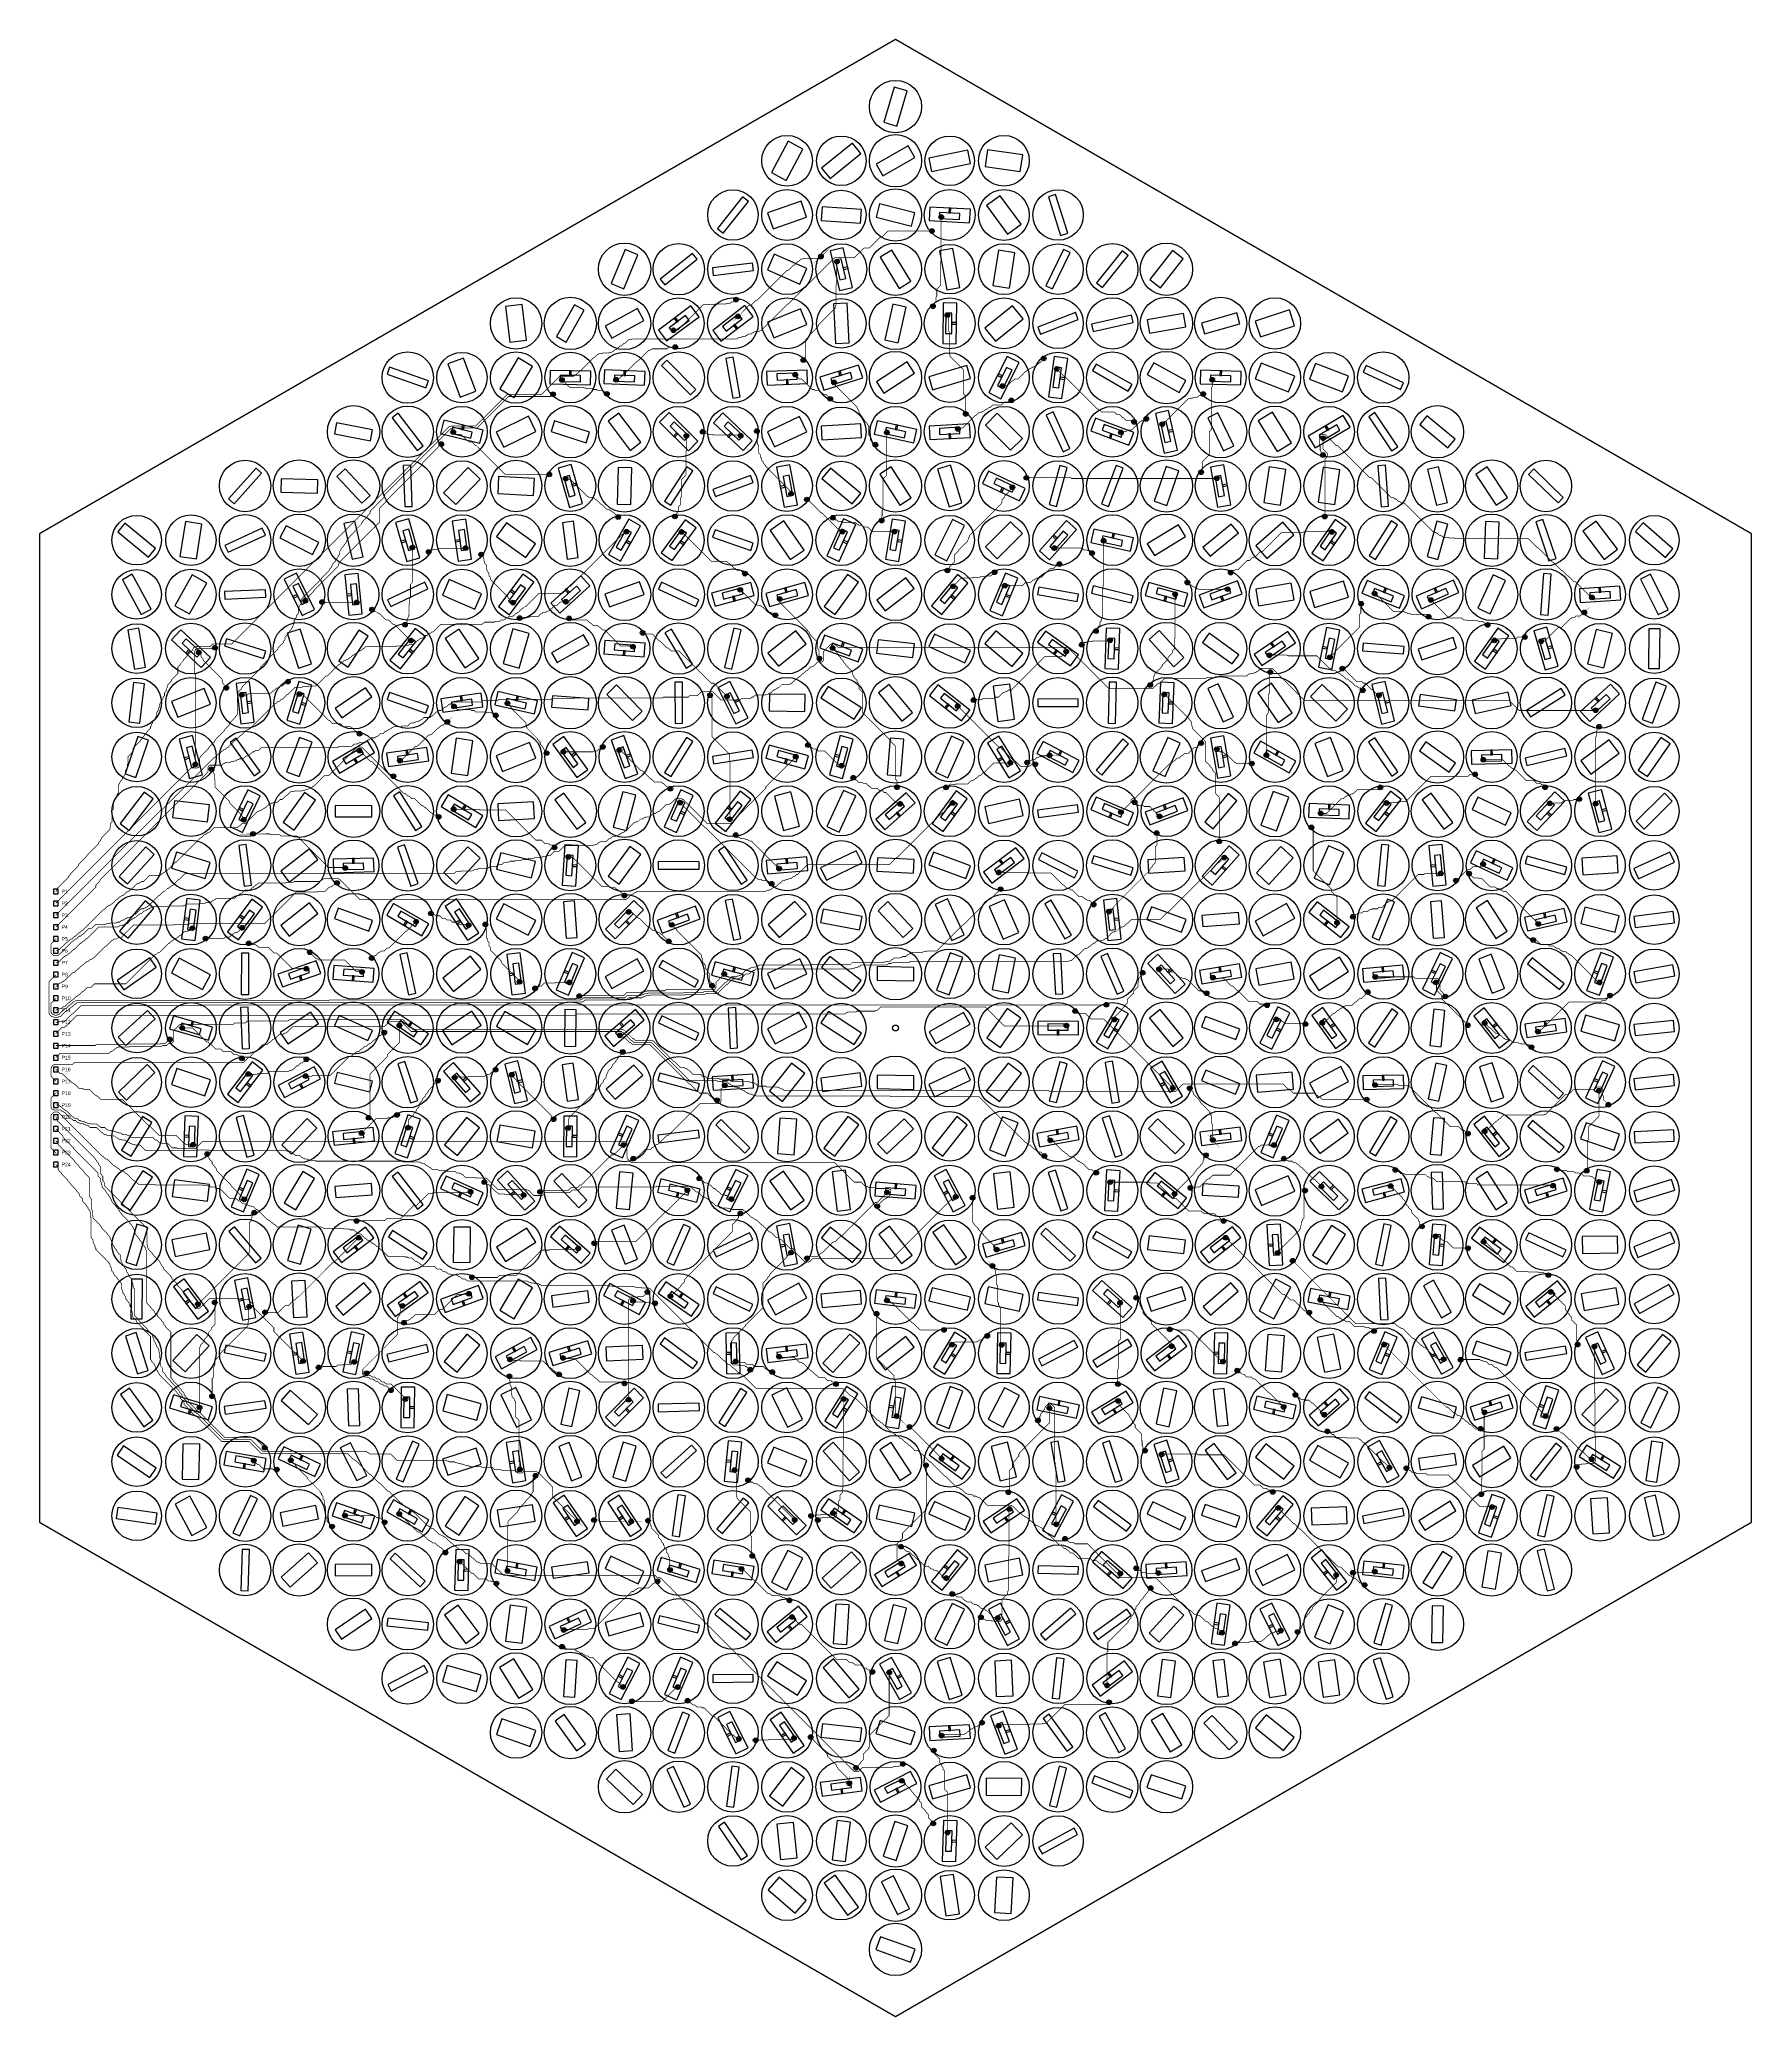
# Model space of a CAD drawing. Header units: millimetres. Extents: x -183 to 183, y -212 to 212.
import ezdxf

# ---------------------------------------------------------------- set-up
doc = ezdxf.new("R2010")
doc.units = ezdxf.units.MM
for name, color, linetype in [('ANTIPAD', 8, 'Continuous'), ('BOT_PAD', 40, 'Continuous'), ('BOT_TRACE', 30, 'Continuous'), ('CONNECTOR', 50, 'Continuous'), ('DIODE_SHEET', 6, 'Continuous'), ('OUTLINE', 7, 'Continuous'), ('SMA_HOLE', 7, 'Continuous'), ('TOP_DISC', 1, 'Continuous'), ('TOP_ISLAND', 3, 'Continuous'), ('TOP_SLOT', 2, 'Continuous'), ('VIA_DRILL', 5, 'Continuous'), ('VIA_PAD', 4, 'Continuous')]:
    doc.layers.add(name, color=color, linetype=linetype)

msp = doc.modelspace()

# ---------------------------------------------------------------- linework, layer by layer
at = {"layer": 'ANTIPAD'}
for centre in [(9.794, 173.565), (7.783, 170.568), (-15.97, 165.094), (-12.527, 164.01), (-34.133, 155.89), (-33.711, 152.305), (8.012, 154.472), (11.091, 152.586), (-47.514, 149.314), (-47.154, 145.722), (-21.44, 139.793), (-19.702, 142.957), (31.734, 143.318), (34.533, 141.038), (-73.293, 135.634), (-71.389, 138.701), (-61.777, 135.724), (-59.8, 138.744), (-13.14, 138.162), (22.87, 137.372), (65.859, 135.684), (67.804, 138.725), (-13.98, 134.651), (15.036, 131.414), (24.801, 134.322), (-94.656, 127.522), (-44.763, 126.722), (-41.266, 127.62), (-33.143, 126.762), (-29.668, 127.744), (-1.852, 127.456), (13.35, 128.222), (48.253, 127.471), (51.073, 129.725), (53.663, 130.347), (57.093, 129.221), (-97.208, 124.969), (-4.311, 124.813), (91.527, 122.627), (91.539, 126.237), (-74.092, 118.486), (65.396, 118.946), (-70.601, 117.564), (-22.348, 114.35), (25.037, 115.724), (28.028, 117.745), (68.769, 117.661), (-18.957, 113.11), (-59.358, 109.351), (-57.58, 106.209), (-47.219, 109.468), (-45.788, 106.153), (-13.41, 109.204), (-11.349, 106.24), (-2.97, 108.587), (-0.224, 106.244), (91.881, 109.451), (93.377, 106.165), (-103.403, 102.833), (-99.916, 101.901), (-92.017, 102.716), (-88.682, 101.335), (34.011, 102.718), (42.069, 101.644), (44.547, 104.269), (-32.239, 97.249), (11.121, 97.911), (21.223, 97.538), (35.095, 99.275), (71.744, 97.465), (-33.219, 93.775), (12.328, 94.509), (23.387, 94.648), (59.857, 92.829), (62.476, 95.313), (71.085, 93.915), (102.551, 92.979), (-126.338, 91.438), (-122.739, 91.149), (-115.296, 91.081), (-112.028, 89.548), (-81.836, 91.055), (-70.561, 91.21), (-24.771, 91.81), (99.67, 90.804), (114.578, 91.606), (147.423, 88.934), (149.06, 92.151), (-104.985, 86.3), (-80.449, 87.722), (-69.844, 87.672), (-54.115, 84.555), (-25.717, 88.326), (42.901, 84.956), (114.113, 88.026), (126.727, 86.259), (-149.137, 80.373), (-145.669, 81.376), (-103.708, 82.924), (-56.186, 81.599), (-13.453, 81.32), (36.553, 80.587), (39.868, 82.016), (45.933, 82.998), (128.193, 82.96), (134.7, 83.671), (138.194, 82.761), (-16.264, 79.055), (80.022, 79.765), (80.223, 76.16), (92.968, 79.35), (95.642, 76.925), (-143.226, 72.785), (-130.028, 74.123), (-127.594, 71.457), (54.523, 73.377), (100.016, 72.271), (-139.933, 71.307), (-94.49, 68.83), (-83.054, 69.486), (-39.673, 71.214), (-36.073, 70.953), (13.324, 68.91), (16.699, 70.192), (57.544, 71.4), (103.465, 71.205), (149.853, 68.002), (-114.712, 62.969), (-95.895, 65.505), (-85.556, 66.884), (150.6, 64.47), (-114.735, 59.359), (-74.668, 58.818), (-71.072, 59.133), (-62.655, 60.164), (-59.109, 59.49), (-18.747, 60.554), (65.411, 60.968), (68.778, 59.665), (-149.844, 56.408), (-146.381, 55.388), (-106.085, 57.218), (-21.343, 58.046), (-11.548, 56.144), (24.587, 56.765), (28.197, 56.822), (29.902, 56.461), (32.977, 58.354), (76.258, 56.61), (79.388, 58.409), (125.835, 57.422), (-107.466, 53.883), (-48.193, 51.21), (-9.031, 53.556), (0.336, 51.523), (10.82, 51.474), (103.77, 51.495), (124.069, 54.273), (139.037, 51.531), (-94.598, 46.865), (-46.142, 48.239), (0.989, 47.972), (12.225, 48.149), (48.245, 46.191), (51.161, 48.319), (105.077, 48.13), (140.032, 48.061), (146.36, 48.977), (149.831, 47.984), (-139.493, 44.566), (-97.783, 45.164), (-35.479, 44.672), (56.522, 45.275), (89.03, 42.915), (91.001, 45.94), (-137.5, 41.556), (-72.987, 38.658), (-34.178, 41.304), (55.887, 41.721), (69.29, 39.924), (-117.765, 34.221), (-70.013, 36.611), (-24.929, 34.123), (70.384, 36.484), (125.762, 35.07), (-119.529, 31.071), (-26.514, 30.879), (22.101, 33.303), (22.499, 29.715), (116.701, 33.08), (119.966, 31.54), (122.778, 33.039), (-58.025, 28.334), (42.398, 26.415), (45.68, 24.912), (-150.5, 21.367), (-139.833, 21.454), (-102.596, 22.76), (-99.435, 24.504), (-91.376, 22.008), (-87.77, 22.175), (-57.124, 24.838), (-47.88, 22.079), (94.526, 22.513), (97.898, 23.801), (137.581, 22.289), (-147.659, 19.14), (-138.441, 18.123), (-48.524, 18.526), (136.463, 18.857), (-126.09, 12.681), (-125.352, 16.215), (-112.111, 14.951), (56.409, 12.559), (-114.186, 11.997), (-80.448, 9.902), (-77.139, 8.46), (-69.806, 9.754), (-39.246, 9.034), (-36.657, 11.549), (52.872, 11.839), (67.927, 10.793), (102.671, 10.921), (115.693, 9.768), (150.679, 9.747), (-67.674, 6.842), (45.129, 4.974), (66.596, 7.437), (79.544, 4.859), (101.09, 7.676), (117.662, 6.743), (152.943, 6.935), (-152.657, -0.003), (-106.173, 0.553), (36.583, 0.519), (38.452, 3.608), (46.852, 1.801), (81.51, 1.831), (87.735, 0.834), (91.332, 1.137), (122.499, 0.577), (126.076, 1.062), (-155.311, -2.45), (-109.438, -0.988), (-58.999, -1.565), (136.111, -4.1), (137.511, -0.773), (-139.877, -6.511), (-126.07, -6.7), (-85.585, -8.93), (-58.37, -5.12), (-138.539, -9.864), (-126.27, -10.304), (-97.922, -11.261), (-94.371, -10.61), (-82.136, -9.996), (-36.543, -12.241), (59.36, -12.864), (62.97, -12.884), (102.631, -12.167), (-38.194, -15.451), (100.846, -15.305), (150.538, -13.439), (152.582, -16.414), (-112.778, -19.204), (-106.68, -18.6), (-104.333, -21.344), (-73.193, -19.534), (-70.112, -21.415), (-150.339, -24.999), (-114.287, -22.483), (-58.234, -25.042), (33.145, -24.043), (67.898, -23.943), (80.991, -25.045), (122.504, -22.583), (126.085, -22.126), (-147.312, -26.967), (-56.145, -27.987), (31.886, -27.426), (66.44, -27.246), (83.119, -27.962), (-88.005, -32.967), (-41.982, -32.186), (42.965, -30.985), (45.964, -32.995), (63.103, -34.236), (91.165, -33.919), (105.985, -33.833), (106.981, -30.363), (140.739, -33.761), (141.574, -30.249), (147.936, -30.54), (150.622, -32.951), (-139.402, -36.646), (-90.959, -35.043), (-79.614, -35.766), (-76.073, -35.061), (-44.544, -34.729), (-35.124, -36.629), (-3.908, -38.128), (-1.817, -35.186), (12.896, -36.13), (16.501, -36.328), (59.721, -35.499), (87.666, -34.809), (-137.263, -39.554), (-115.35, -41.308), (-33.183, -39.672), (70.21, -41.303), (112.679, -42.485), (-114.916, -44.892), (-64.476, -46.078), (70.672, -44.883), (115.617, -44.583), (125.857, -45.76), (-67.914, -47.18), (-22.34, -48.046), (-18.944, -49.271), (20.744, -50.908), (21.642, -47.412), (81.828, -48.148), (85.026, -49.823), (122.519, -47.136), (-90.642, -53.342), (139.74, -52.895), (-149.309, -59.108), (-145.719, -58.733), (-138.332, -59.642), (-105.531, -59.473), (-91.311, -56.889), (-56.18, -58.368), (-53.091, -56.499), (-51.45, -58.921), (-48.166, -57.424), (-1.832, -58.308), (48.077, -58.798), (51.527, -57.733), (90.953, -58.194), (140.251, -56.469), (-134.93, -60.85), (-105.212, -63.069), (-4.047, -61.158), (88.564, -60.9), (10.378, -64.614), (12.07, -67.803), (19.631, -65.91), (22.7, -67.811), (58.698, -64.514), (59.098, -68.102), (102.439, -64.856), (104.593, -67.753), (146.005, -67.767), (149.59, -68.191), (-126.807, -71.28), (-115.846, -71.451), (-82.509, -70.917), (-71.149, -70.625), (-34.23, -71.368), (-24.904, -70.339), (70.087, -71.392), (117.334, -70.892), (120.943, -70.986), (-123.464, -72.64), (-113.191, -73.897), (-82.65, -74.525), (-72.018, -74.128), (-58.006, -76.066), (-31.089, -73.147), (-26.37, -73.638), (-12.737, -76.194), (47.615, -76.212), (73.141, -73.317), (-146.263, -78.798), (-107.99, -77.531), (-104.911, -79.414), (-57.118, -79.566), (-11.1, -79.411), (47.645, -79.822), (85.588, -78.536), (-148.943, -81.217), (0.235, -83.042), (30.494, -83.995), (32.949, -81.348), (83.055, -81.108), (91.806, -82.769), (126.064, -82.245), (139.135, -83.056), (2.994, -85.37), (92.446, -86.321), (125.241, -85.76), (141.484, -85.797), (-137.356, -92.581), (-135.004, -89.842), (-129.434, -92.507), (6.524, -93.566), (9.853, -92.17), (53.433, -90.455), (56.951, -91.268), (149.011, -92.3), (-132.444, -94.501), (-80.401, -94.477), (-77.053, -95.826), (-34.454, -94.625), (-31.559, -96.781), (105.727, -94.099), (109.336, -94.211), (145.794, -93.938), (24.182, -99.361), (80.752, -99.286), (125.363, -99.779), (-117.856, -104.337), (-109.349, -105.766), (-106.21, -103.983), (-68.15, -105.56), (-64.548, -105.313), (-56.579, -105.596), (-52.972, -105.437), (-21.569, -105.289), (-18.066, -104.415), (-16.649, -105.327), (-13.366, -103.826), (24.38, -102.966), (34.431, -106.22), (81.938, -102.696), (127.684, -102.545), (-120.595, -106.689), (36.296, -109.311), (-96.329, -112.271), (-93.281, -114.206), (-30.647, -112.982), (1.174, -111.002), (1.234, -114.612), (-85.432, -118.906), (-83.047, -116.196), (-50.938, -118.399), (-48.257, -115.982), (-32.959, -115.755), (10.894, -117.718), (48.093, -116.763), (51.52, -115.628), (56.257, -116.642), (94.32, -117.067), (97.899, -116.595), (102.573, -116.332), (-22.696, -122.491), (12.142, -121.105), (54.608, -119.853), (100.394, -119.21), (-22.16, -126.061), (18.29, -126.101), (21.896, -126.278), (-70.991, -128.831), (69.873, -129.437), (82.464, -128.96), (86.063, -129.244), (-71.362, -132.422), (72.68, -131.707), (-4.943, -137.813), (-1.334, -137.908), (-58.338, -141.026), (-56.418, -144.084), (-46.613, -141.045), (-44.491, -143.965), (45.303, -140.699), (45.705, -144.286), (-33.529, -152.155), (-29.929, -152.422), (-21.757, -151.969), (-18.154, -151.742), (9.853, -151.429), (18.528, -148.673), (22.08, -149.319), (8.179, -154.628), (-8.456, -158.342), (1.346, -161.12), (1.587, -157.518), (-9.901, -161.65), (8.097, -170.247), (11.132, -172.203)]:
    msp.add_circle(centre, 0.5, dxfattribs=at)
at = {"layer": 'BOT_PAD'}
for centre in [(9.794, 173.565), (7.783, 170.568), (-15.97, 165.094), (-12.527, 164.01), (-34.133, 155.89), (-33.711, 152.305), (8.012, 154.472), (11.091, 152.586), (-47.514, 149.314), (-47.154, 145.722), (-21.44, 139.793), (-19.702, 142.957), (31.734, 143.318), (34.533, 141.038), (-73.293, 135.634), (-71.389, 138.701), (-61.777, 135.724), (-59.8, 138.744), (-13.14, 138.162), (22.87, 137.372), (65.859, 135.684), (67.804, 138.725), (-13.98, 134.651), (15.036, 131.414), (24.801, 134.322), (-94.656, 127.522), (-44.763, 126.722), (-41.266, 127.62), (-33.143, 126.762), (-29.668, 127.744), (-1.852, 127.456), (13.35, 128.222), (48.253, 127.471), (51.073, 129.725), (53.663, 130.347), (57.093, 129.221), (-97.208, 124.969), (-4.311, 124.813), (91.527, 122.627), (91.539, 126.237), (-74.092, 118.486), (65.396, 118.946), (-70.601, 117.564), (-22.348, 114.35), (25.037, 115.724), (28.028, 117.745), (68.769, 117.661), (-18.957, 113.11), (-59.358, 109.351), (-57.58, 106.209), (-47.219, 109.468), (-45.788, 106.153), (-13.41, 109.204), (-11.349, 106.24), (-2.97, 108.587), (-0.224, 106.244), (91.881, 109.451), (93.377, 106.165), (-103.403, 102.833), (-99.916, 101.901), (-92.017, 102.716), (-88.682, 101.335), (34.011, 102.718), (42.069, 101.644), (44.547, 104.269), (-32.239, 97.249), (11.121, 97.911), (21.223, 97.538), (35.095, 99.275), (71.744, 97.465), (-33.219, 93.775), (12.328, 94.509), (23.387, 94.648), (59.857, 92.829), (62.476, 95.313), (71.085, 93.915), (102.551, 92.979), (-126.338, 91.438), (-122.739, 91.149), (-115.296, 91.081), (-112.028, 89.548), (-81.836, 91.055), (-70.561, 91.21), (-24.771, 91.81), (99.67, 90.804), (114.578, 91.606), (147.423, 88.934), (149.06, 92.151), (-104.985, 86.3), (-80.449, 87.722), (-69.844, 87.672), (-54.115, 84.555), (-25.717, 88.326), (42.901, 84.956), (114.113, 88.026), (126.727, 86.259), (-149.137, 80.373), (-145.669, 81.376), (-103.708, 82.924), (-56.186, 81.599), (-13.453, 81.32), (36.553, 80.587), (39.868, 82.016), (45.933, 82.998), (128.193, 82.96), (134.7, 83.671), (138.194, 82.761), (-16.264, 79.055), (80.022, 79.765), (80.223, 76.16), (92.968, 79.35), (95.642, 76.925), (-143.226, 72.785), (-130.028, 74.123), (54.523, 73.377), (100.016, 72.271), (-139.933, 71.307), (-127.594, 71.457), (-94.49, 68.83), (-83.054, 69.486), (-39.673, 71.214), (-36.073, 70.953), (13.324, 68.91), (16.699, 70.192), (57.544, 71.4), (103.465, 71.205), (149.853, 68.002), (-95.895, 65.505), (-85.556, 66.884), (150.6, 64.47), (-114.735, 59.359), (-114.712, 62.969), (-71.072, 59.133), (-62.655, 60.164), (-59.109, 59.49), (-18.747, 60.554), (65.411, 60.968), (68.778, 59.665), (-149.844, 56.408), (-146.381, 55.388), (-106.085, 57.218), (-74.668, 58.818), (-21.343, 58.046), (-11.548, 56.144), (24.587, 56.765), (28.197, 56.822), (29.902, 56.461), (32.977, 58.354), (76.258, 56.61), (79.388, 58.409), (125.835, 57.422), (-107.466, 53.883), (-48.193, 51.21), (-9.031, 53.556), (0.336, 51.523), (10.82, 51.474), (103.77, 51.495), (124.069, 54.273), (139.037, 51.531), (-94.598, 46.865), (-46.142, 48.239), (0.989, 47.972), (12.225, 48.149), (51.161, 48.319), (105.077, 48.13), (140.032, 48.061), (146.36, 48.977), (149.831, 47.984), (-139.493, 44.566), (-97.783, 45.164), (-35.479, 44.672), (48.245, 46.191), (56.522, 45.275), (89.03, 42.915), (91.001, 45.94), (-137.5, 41.556), (-72.987, 38.658), (-34.178, 41.304), (55.887, 41.721), (69.29, 39.924), (-117.765, 34.221), (-70.013, 36.611), (-24.929, 34.123), (70.384, 36.484), (125.762, 35.07), (-119.529, 31.071), (-26.514, 30.879), (22.101, 33.303), (22.499, 29.715), (116.701, 33.08), (119.966, 31.54), (122.778, 33.039), (-58.025, 28.334), (42.398, 26.415), (-150.5, 21.367), (-139.833, 21.454), (-102.596, 22.76), (-99.435, 24.504), (-91.376, 22.008), (-87.77, 22.175), (-57.124, 24.838), (-47.88, 22.079), (45.68, 24.912), (94.526, 22.513), (97.898, 23.801), (137.581, 22.289), (-147.659, 19.14), (-138.441, 18.123), (-48.524, 18.526), (136.463, 18.857), (-126.09, 12.681), (-125.352, 16.215), (-112.111, 14.951), (56.409, 12.559), (-114.186, 11.997), (-80.448, 9.902), (-77.139, 8.46), (-69.806, 9.754), (-39.246, 9.034), (-36.657, 11.549), (52.872, 11.839), (67.927, 10.793), (102.671, 10.921), (115.693, 9.768), (150.679, 9.747), (-67.674, 6.842), (45.129, 4.974), (66.596, 7.437), (79.544, 4.859), (101.09, 7.676), (117.662, 6.743), (152.943, 6.935), (-152.657, -0.003), (-106.173, 0.553), (36.583, 0.519), (38.452, 3.608), (46.852, 1.801), (81.51, 1.831), (87.735, 0.834), (91.332, 1.137), (122.499, 0.577), (126.076, 1.062), (-155.311, -2.45), (-109.438, -0.988), (-58.999, -1.565), (136.111, -4.1), (137.511, -0.773), (-139.877, -6.511), (-126.07, -6.7), (-58.37, -5.12), (-138.539, -9.864), (-126.27, -10.304), (-97.922, -11.261), (-94.371, -10.61), (-85.585, -8.93), (-82.136, -9.996), (-36.543, -12.241), (59.36, -12.864), (62.97, -12.884), (102.631, -12.167), (-38.194, -15.451), (100.846, -15.305), (150.538, -13.439), (152.582, -16.414), (-112.778, -19.204), (-106.68, -18.6), (-104.333, -21.344), (-73.193, -19.534), (-70.112, -21.415), (-150.339, -24.999), (-114.287, -22.483), (-58.234, -25.042), (33.145, -24.043), (67.898, -23.943), (80.991, -25.045), (122.504, -22.583), (126.085, -22.126), (-147.312, -26.967), (-56.145, -27.987), (31.886, -27.426), (66.44, -27.246), (83.119, -27.962), (-88.005, -32.967), (-41.982, -32.186), (42.965, -30.985), (45.964, -32.995), (91.165, -33.919), (105.985, -33.833), (106.981, -30.363), (140.739, -33.761), (141.574, -30.249), (147.936, -30.54), (150.622, -32.951), (-139.402, -36.646), (-90.959, -35.043), (-79.614, -35.766), (-76.073, -35.061), (-44.544, -34.729), (-35.124, -36.629), (-3.908, -38.128), (-1.817, -35.186), (12.896, -36.13), (16.501, -36.328), (59.721, -35.499), (63.103, -34.236), (87.666, -34.809), (-137.263, -39.554), (-115.35, -41.308), (-33.183, -39.672), (70.21, -41.303), (112.679, -42.485), (-114.916, -44.892), (-64.476, -46.078), (70.672, -44.883), (115.617, -44.583), (125.857, -45.76), (-67.914, -47.18), (-22.34, -48.046), (-18.944, -49.271), (20.744, -50.908), (21.642, -47.412), (81.828, -48.148), (85.026, -49.823), (122.519, -47.136), (-90.642, -53.342), (139.74, -52.895), (-149.309, -59.108), (-145.719, -58.733), (-105.531, -59.473), (-91.311, -56.889), (-56.18, -58.368), (-53.091, -56.499), (-51.45, -58.921), (-48.166, -57.424), (-1.832, -58.308), (48.077, -58.798), (51.527, -57.733), (90.953, -58.194), (140.251, -56.469), (-138.332, -59.642), (-134.93, -60.85), (-105.212, -63.069), (-4.047, -61.158), (88.564, -60.9), (10.378, -64.614), (12.07, -67.803), (19.631, -65.91), (22.7, -67.811), (58.698, -64.514), (102.439, -64.856), (104.593, -67.753), (146.005, -67.767), (-126.807, -71.28), (-115.846, -71.451), (-82.509, -70.917), (-71.149, -70.625), (-34.23, -71.368), (-24.904, -70.339), (59.098, -68.102), (70.087, -71.392), (117.334, -70.892), (120.943, -70.986), (149.59, -68.191), (-123.464, -72.64), (-113.191, -73.897), (-82.65, -74.525), (-72.018, -74.128), (-58.006, -76.066), (-31.089, -73.147), (-26.37, -73.638), (-12.737, -76.194), (47.615, -76.212), (73.141, -73.317), (-146.263, -78.798), (-107.99, -77.531), (-104.911, -79.414), (-57.118, -79.566), (-11.1, -79.411), (47.645, -79.822), (85.588, -78.536), (-148.943, -81.217), (0.235, -83.042), (30.494, -83.995), (32.949, -81.348), (83.055, -81.108), (91.806, -82.769), (126.064, -82.245), (139.135, -83.056), (2.994, -85.37), (92.446, -86.321), (125.241, -85.76), (141.484, -85.797), (-137.356, -92.581), (-135.004, -89.842), (-129.434, -92.507), (9.853, -92.17), (53.433, -90.455), (56.951, -91.268), (149.011, -92.3), (-132.444, -94.501), (-80.401, -94.477), (-77.053, -95.826), (-34.454, -94.625), (-31.559, -96.781), (6.524, -93.566), (105.727, -94.099), (109.336, -94.211), (145.794, -93.938), (24.182, -99.361), (80.752, -99.286), (125.363, -99.779), (-117.856, -104.337), (-109.349, -105.766), (-106.21, -103.983), (-68.15, -105.56), (-64.548, -105.313), (-56.579, -105.596), (-52.972, -105.437), (-21.569, -105.289), (-18.066, -104.415), (-16.649, -105.327), (-13.366, -103.826), (24.38, -102.966), (81.938, -102.696), (127.684, -102.545), (-120.595, -106.689), (34.431, -106.22), (36.296, -109.311), (-96.329, -112.271), (-93.281, -114.206), (-30.647, -112.982), (1.174, -111.002), (-83.047, -116.196), (-50.938, -118.399), (-48.257, -115.982), (-32.959, -115.755), (1.234, -114.612), (10.894, -117.718), (48.093, -116.763), (51.52, -115.628), (56.257, -116.642), (94.32, -117.067), (97.899, -116.595), (102.573, -116.332), (-85.432, -118.906), (-22.696, -122.491), (12.142, -121.105), (54.608, -119.853), (100.394, -119.21), (-22.16, -126.061), (18.29, -126.101), (21.896, -126.278), (-70.991, -128.831), (69.873, -129.437), (82.464, -128.96), (86.063, -129.244), (-71.362, -132.422), (72.68, -131.707), (-4.943, -137.813), (-1.334, -137.908), (-58.338, -141.026), (-56.418, -144.084), (-46.613, -141.045), (-44.491, -143.965), (45.303, -140.699), (45.705, -144.286), (-33.529, -152.155), (-29.929, -152.422), (-21.757, -151.969), (-18.154, -151.742), (9.853, -151.429), (18.528, -148.673), (22.08, -149.319), (8.179, -154.628), (-8.456, -158.342), (1.587, -157.518), (-9.901, -161.65), (1.346, -161.12), (8.097, -170.247), (11.132, -172.203)]:
    msp.add_circle(centre, 0.3, dxfattribs=at)
at = {"layer": 'BOT_TRACE', "const_width": 0.15}
for points in [[(8.012, 154.472), (7.945, 154.503), (8.245, 154.803), (8.245, 154.953), (8.395, 155.103), (8.395, 155.253), (8.695, 155.553), (8.695, 156.453), (8.845, 156.603), (8.845, 158.103), (9.595, 158.853), (9.595, 163.953), (9.745, 164.103), (9.745, 173.553), (9.794, 173.565)], [(7.783, 170.568), (7.795, 170.553), (-1.655, 170.553), (-3.005, 169.203), (-3.305, 169.203), (-5.555, 166.953), (-6.755, 166.953), (-8.855, 164.853), (-13.055, 164.853), (-22.955, 154.953), (-23.105, 154.953), (-28.805, 149.253), (-28.955, 149.253), (-29.105, 149.103), (-30.005, 149.103), (-30.155, 148.953), (-30.305, 148.953), (-30.455, 148.803), (-30.605, 148.803), (-30.905, 148.503), (-31.505, 148.503), (-31.805, 148.203), (-31.955, 148.203), (-32.105, 148.053), (-32.705, 148.053), (-32.855, 147.903), (-33.005, 147.903), (-33.155, 147.753), (-33.605, 147.753), (-33.905, 147.453), (-56.405, 147.453), (-56.555, 147.303), (-57.155, 147.303), (-57.905, 146.553), (-58.055, 146.553), (-58.655, 145.953), (-58.955, 145.953), (-59.705, 145.203), (-60.005, 145.203), (-60.455, 144.753), (-60.605, 144.753), (-60.755, 144.603), (-61.205, 144.603), (-61.355, 144.453), (-62.705, 144.453), (-62.855, 144.303), (-63.455, 144.303), (-63.605, 144.153), (-63.755, 144.153), (-64.355, 143.553), (-64.505, 143.553), (-67.655, 140.403), (-67.805, 140.403), (-68.405, 139.803), (-68.555, 139.803), (-68.855, 139.503), (-71.855, 139.503), (-75.755, 135.603), (-83.105, 135.603), (-89.855, 128.853), (-95.105, 128.853), (-95.255, 128.703), (-95.555, 128.703), (-142.055, 82.203), (-146.105, 82.203), (-146.705, 81.603), (-149.855, 81.603), (-150.005, 81.453), (-150.155, 81.453), (-150.305, 81.303), (-150.305, 81.153), (-150.455, 81.003), (-150.455, 80.853), (-151.655, 79.653), (-151.655, 79.503), (-152.405, 78.753), (-152.405, 78.603), (-153.005, 78.003), (-153.005, 77.853), (-153.605, 77.253), (-153.605, 75.903), (-154.955, 74.553), (-154.955, 74.403), (-155.105, 74.253), (-155.105, 74.103), (-155.855, 73.353), (-155.855, 72.903), (-156.005, 72.753), (-156.005, 72.303), (-156.155, 72.153), (-156.155, 72.003), (-156.455, 71.703), (-156.455, 71.103), (-156.755, 70.803), (-156.755, 70.503), (-156.905, 70.353), (-156.905, 70.203), (-157.205, 69.903), (-157.205, 69.753), (-157.355, 69.603), (-157.355, 69.453), (-157.505, 69.303), (-157.505, 68.703), (-157.805, 68.403), (-157.805, 67.953), (-157.955, 67.803), (-157.955, 67.653), (-158.105, 67.503), (-158.105, 66.903), (-158.255, 66.753), (-158.255, 66.603), (-158.405, 66.453), (-158.405, 66.303), (-158.555, 66.153), (-158.555, 66.003), (-159.005, 65.553), (-159.005, 65.253), (-159.305, 64.953), (-159.305, 64.653), (-159.455, 64.503), (-159.455, 64.203), (-160.205, 63.453), (-160.205, 63.303), (-160.805, 62.703), (-160.805, 62.553), (-161.105, 62.253), (-161.105, 62.103), (-161.555, 61.653), (-161.555, 61.503), (-163.205, 59.853), (-163.205, 59.253), (-163.355, 59.103), (-163.355, 58.953), (-164.255, 58.053), (-164.255, 56.553), (-164.405, 56.403), (-164.405, 55.503), (-164.855, 55.053), (-164.855, 54.303), (-165.155, 54.003), (-165.155, 53.853), (-165.305, 53.703), (-165.305, 53.553), (-165.455, 53.403), (-165.455, 53.253), (-165.905, 52.803), (-165.905, 52.653), (-166.055, 52.503), (-166.055, 52.353), (-166.205, 52.203), (-166.205, 52.053), (-166.355, 51.903), (-166.355, 50.253), (-166.655, 49.953), (-166.655, 49.503), (-166.805, 49.353), (-166.805, 49.203), (-166.955, 49.053), (-166.955, 48.903), (-167.105, 48.753), (-167.105, 48.603), (-167.405, 48.303), (-167.405, 46.803), (-167.705, 46.503), (-167.705, 44.103), (-168.005, 43.803), (-168.005, 43.053), (-168.155, 42.903), (-168.155, 42.453), (-169.955, 40.653), (-169.955, 40.503), (-170.105, 40.353), (-170.105, 40.203), (-170.555, 39.753), (-170.555, 39.453), (-173.105, 36.903), (-173.105, 36.753), (-174.905, 34.953), (-174.905, 34.653), (-176.555, 33.003), (-176.555, 32.853), (-177.005, 32.403), (-177.005, 32.253), (-179.405, 29.853), (-179.405, 29.703), (-179.555, 29.553), (-179.555, 29.403), (-179.705, 29.253), (-179.705, 29.21)], [(-15.97, 165.094), (-15.905, 165.153), (-16.205, 164.853), (-16.355, 164.853), (-16.505, 164.703), (-19.655, 164.703), (-19.805, 164.553), (-20.255, 164.553), (-20.705, 164.103), (-20.855, 164.103), (-21.755, 163.203), (-21.905, 163.203), (-22.955, 162.153), (-23.255, 162.153), (-29.705, 155.703), (-29.855, 155.703), (-30.905, 154.653), (-31.355, 154.653), (-33.755, 152.253), (-33.711, 152.305)], [(-19.702, 142.957), (-19.655, 142.953), (-19.355, 143.253), (-19.355, 143.403), (-19.205, 143.553), (-19.205, 147.303), (-18.605, 147.903), (-18.605, 148.053), (-16.505, 150.153), (-16.505, 150.453), (-12.905, 154.053), (-12.905, 154.503), (-12.755, 154.653), (-12.755, 159.003), (-12.605, 159.153), (-12.605, 163.803), (-12.455, 163.953), (-12.527, 164.01)], [(-34.133, 155.89), (-34.205, 155.853), (-34.655, 155.403), (-35.105, 155.403), (-35.405, 155.103), (-36.155, 155.103), (-36.305, 154.953), (-38.555, 154.953), (-38.705, 154.803), (-41.105, 154.803), (-46.505, 149.403), (-47.405, 149.403), (-47.555, 149.253), (-47.514, 149.314)], [(15.036, 131.414), (14.995, 131.403), (14.995, 134.853), (14.845, 135.003), (14.845, 135.453), (14.545, 135.753), (14.545, 140.853), (11.695, 143.703), (11.695, 144.003), (11.545, 144.153), (11.545, 148.953), (11.395, 149.103), (11.395, 152.253), (11.095, 152.553), (11.091, 152.586)], [(-47.154, 145.722), (-47.105, 145.653), (-48.605, 145.653), (-48.905, 145.353), (-52.055, 145.353), (-52.205, 145.203), (-52.355, 145.203), (-52.505, 145.053), (-52.805, 145.053), (-55.205, 142.653), (-55.355, 142.653), (-58.505, 139.503), (-58.655, 139.503), (-59.255, 138.903), (-59.705, 138.903), (-59.855, 138.753), (-59.8, 138.744)], [(-13.98, 134.651), (-13.955, 134.703), (-14.855, 135.603), (-15.305, 135.603), (-15.455, 135.753), (-15.605, 135.753), (-16.055, 136.203), (-16.205, 136.203), (-16.505, 136.503), (-17.255, 136.503), (-17.405, 136.653), (-17.855, 136.653), (-20.105, 138.903), (-20.555, 138.903), (-21.455, 139.803), (-21.44, 139.793)], [(31.734, 143.318), (31.795, 143.253), (30.895, 142.353), (30.745, 142.353), (29.995, 141.603), (29.695, 141.603), (29.545, 141.453), (29.395, 141.453), (29.245, 141.303), (29.095, 141.303), (28.945, 141.153), (28.795, 141.153), (28.345, 140.703), (28.195, 140.703), (28.045, 140.553), (27.895, 140.553), (26.245, 138.903), (25.495, 138.903), (25.045, 138.453), (24.895, 138.453), (23.995, 137.553), (22.945, 137.553), (22.795, 137.403), (22.87, 137.372)], [(51.073, 129.725), (51.145, 129.753), (50.845, 130.053), (49.345, 130.053), (48.745, 130.653), (48.595, 130.653), (47.995, 131.253), (47.395, 131.253), (46.795, 131.853), (44.095, 131.853), (43.795, 132.153), (43.645, 132.153), (43.345, 132.453), (43.195, 132.453), (36.445, 139.203), (36.295, 139.203), (34.495, 141.003), (34.533, 141.038)], [(-73.293, 135.634), (-73.355, 135.603), (-73.805, 135.153), (-82.805, 135.153), (-89.555, 128.403), (-94.805, 128.403), (-94.955, 128.253), (-95.255, 128.253), (-109.355, 114.153), (-109.355, 113.703), (-112.355, 110.703), (-112.355, 110.553), (-112.505, 110.403), (-112.505, 110.103), (-112.955, 109.653), (-112.955, 109.503), (-114.005, 108.453), (-114.005, 108.303), (-114.305, 108.003), (-114.305, 107.853), (-115.655, 106.503), (-115.655, 106.353), (-117.005, 105.003), (-117.005, 104.853), (-117.455, 104.403), (-117.455, 104.103), (-117.605, 103.953), (-117.605, 103.803), (-118.055, 103.353), (-118.055, 103.203), (-118.655, 102.603), (-118.655, 102.303), (-118.955, 102.003), (-118.955, 101.403), (-119.255, 101.103), (-119.255, 100.953), (-119.405, 100.803), (-119.405, 100.653), (-119.705, 100.353), (-119.705, 100.203), (-119.855, 100.053), (-119.855, 99.903), (-120.455, 99.303), (-120.455, 99.153), (-120.605, 99.003), (-120.605, 98.853), (-120.755, 98.703), (-120.755, 98.553), (-121.205, 98.103), (-121.205, 97.953), (-122.855, 96.303), (-122.855, 96.153), (-127.055, 91.953), (-127.055, 91.803), (-127.205, 91.653), (-127.205, 90.753), (-127.505, 90.453), (-127.505, 90.303), (-127.655, 90.153), (-127.655, 90.003), (-127.805, 89.853), (-127.805, 88.653), (-128.255, 88.203), (-128.255, 87.903), (-128.555, 87.603), (-128.555, 87.303), (-128.705, 87.153), (-128.705, 86.553), (-128.855, 86.403), (-128.855, 86.103), (-129.005, 85.953), (-129.005, 85.803), (-129.305, 85.503), (-129.305, 85.353), (-129.755, 84.903), (-129.755, 84.753), (-129.905, 84.603), (-129.905, 84.453), (-130.655, 83.703), (-130.655, 83.103), (-130.955, 82.803), (-130.955, 82.503), (-132.155, 81.303), (-132.155, 81.153), (-134.105, 79.203), (-134.105, 79.053), (-135.905, 77.253), (-135.905, 77.103), (-136.055, 76.953), (-136.055, 76.803), (-139.805, 73.053), (-139.805, 72.903), (-139.955, 72.753), (-139.955, 72.603), (-140.705, 71.853), (-140.705, 70.953), (-140.855, 70.803), (-140.855, 67.053), (-141.305, 66.603), (-141.305, 66.453), (-142.505, 65.253), (-142.505, 64.953), (-143.555, 63.903), (-143.555, 63.753), (-145.655, 61.653), (-145.655, 61.503), (-145.805, 61.353), (-145.805, 61.203), (-147.005, 60.003), (-147.005, 59.853), (-148.805, 58.053), (-148.805, 57.903), (-148.955, 57.753), (-148.955, 56.253), (-149.105, 56.103), (-149.105, 55.803), (-149.255, 55.803), (-149.405, 55.653), (-150.755, 55.653), (-179.705, 26.703), (-179.705, 26.67)], [(-61.777, 135.724), (-61.805, 135.753), (-62.255, 136.203), (-62.405, 136.203), (-62.705, 136.503), (-63.755, 136.503), (-63.905, 136.653), (-64.655, 136.653), (-64.805, 136.803), (-66.155, 136.803), (-66.305, 136.953), (-66.605, 136.953), (-66.755, 137.103), (-69.755, 137.103), (-71.405, 138.753), (-71.389, 138.701)], [(-4.311, 124.813), (-4.355, 124.803), (-5.405, 125.853), (-5.405, 126.603), (-5.705, 126.903), (-5.705, 128.853), (-6.005, 129.153), (-6.005, 129.303), (-6.605, 129.903), (-6.605, 130.053), (-6.905, 130.353), (-6.905, 130.503), (-7.205, 130.803), (-7.205, 130.953), (-7.505, 131.253), (-7.505, 131.403), (-7.805, 131.703), (-7.805, 132.003), (-7.955, 132.153), (-7.955, 132.303), (-8.105, 132.453), (-8.105, 132.603), (-8.255, 132.753), (-8.255, 132.903), (-13.205, 137.853), (-13.205, 138.153), (-13.14, 138.162)], [(65.859, 135.684), (65.845, 135.753), (65.395, 135.303), (64.945, 135.303), (64.645, 135.003), (63.895, 135.003), (63.745, 134.853), (63.445, 134.853), (63.295, 134.703), (62.695, 134.703), (57.145, 129.153), (57.093, 129.221)], [(65.396, 118.946), (65.395, 118.953), (65.695, 119.253), (65.695, 121.203), (67.195, 122.703), (67.195, 127.653), (67.645, 128.103), (67.645, 137.103), (67.795, 137.253), (67.795, 138.753), (67.804, 138.725)], [(24.801, 134.322), (24.745, 134.253), (24.445, 133.953), (23.245, 133.953), (22.645, 133.353), (20.845, 133.353), (20.245, 132.753), (19.945, 132.753), (19.645, 132.453), (19.495, 132.453), (19.345, 132.303), (19.195, 132.303), (18.895, 132.003), (18.595, 132.003), (18.295, 131.703), (17.845, 131.703), (17.245, 131.103), (17.095, 131.103), (14.395, 128.403), (13.495, 128.403), (13.345, 128.253), (13.35, 128.222)], [(-74.092, 118.486), (-74.105, 118.503), (-83.555, 118.503), (-89.705, 124.653), (-89.855, 124.653), (-90.605, 125.403), (-91.205, 125.403), (-91.505, 125.703), (-91.655, 125.703), (-92.855, 126.903), (-93.005, 126.903), (-93.155, 127.053), (-94.205, 127.053), (-94.655, 127.503), (-94.656, 127.522)], [(-41.266, 127.62), (-41.255, 127.653), (-40.955, 127.353), (-40.805, 127.353), (-40.655, 127.203), (-40.355, 127.203), (-40.205, 127.053), (-39.155, 127.053), (-39.005, 126.903), (-33.305, 126.903), (-33.155, 126.753), (-33.143, 126.762)], [(-29.668, 127.744), (-29.705, 127.803), (-29.555, 127.653), (-29.555, 124.953), (-29.255, 124.653), (-29.255, 123.003), (-28.955, 122.703), (-28.955, 122.253), (-28.655, 121.953), (-28.655, 121.503), (-28.355, 121.203), (-28.355, 121.053), (-28.205, 120.903), (-28.205, 120.753), (-27.755, 120.303), (-27.755, 120.153), (-22.505, 114.903), (-22.505, 114.453), (-22.355, 114.303), (-22.348, 114.35)], [(-2.97, 108.587), (-3.005, 108.603), (-3.005, 109.353), (-2.855, 109.503), (-2.855, 110.853), (-2.705, 111.003), (-2.705, 117.453), (-1.955, 118.203), (-1.955, 127.353), (-1.805, 127.503), (-1.852, 127.456)], [(53.663, 130.347), (53.695, 130.353), (53.395, 130.353), (53.095, 130.053), (52.795, 130.053), (52.495, 129.753), (52.345, 129.753), (50.545, 127.953), (49.645, 127.953), (49.345, 127.653), (48.445, 127.653), (48.295, 127.503), (48.253, 127.471)], [(91.527, 122.627), (91.495, 122.553), (91.195, 122.853), (91.195, 123.003), (91.045, 123.153), (91.045, 123.453), (90.895, 123.603), (90.895, 124.653), (90.745, 124.803), (90.745, 126.753), (91.045, 127.053), (91.945, 127.053), (94.345, 124.653), (94.645, 124.653), (101.545, 117.753), (101.845, 117.753), (106.045, 113.553), (106.495, 113.553), (106.795, 113.253), (107.095, 113.253), (107.695, 112.653), (107.995, 112.653), (108.295, 112.353), (108.745, 112.353), (108.895, 112.203), (109.045, 112.203), (115.045, 106.203), (115.195, 106.203), (115.345, 106.053), (115.645, 106.053), (115.795, 105.903), (115.945, 105.903), (116.395, 105.453), (116.695, 105.453), (116.845, 105.303), (116.995, 105.303), (117.295, 105.003), (118.345, 105.003), (118.495, 104.853), (119.695, 104.853), (119.845, 104.703), (135.445, 104.703), (137.395, 102.753), (137.545, 102.753), (140.545, 99.753), (140.695, 99.753), (142.495, 97.953), (142.645, 97.953), (143.845, 96.753), (143.995, 96.753), (145.195, 95.553), (145.495, 95.553), (148.795, 92.253), (148.945, 92.253), (149.095, 92.103), (149.06, 92.151)], [(-97.208, 124.969), (-97.205, 124.953), (-101.255, 120.903), (-101.255, 120.603), (-109.055, 112.803), (-109.055, 112.653), (-110.405, 111.303), (-110.405, 108.303), (-119.105, 99.603), (-119.105, 99.303), (-119.255, 99.153), (-119.255, 98.853), (-124.505, 93.603), (-124.505, 93.453), (-125.555, 92.403), (-125.555, 92.253), (-126.305, 91.503), (-126.338, 91.438)], [(-47.219, 109.468), (-47.255, 109.503), (-46.805, 109.953), (-46.805, 110.253), (-46.505, 110.553), (-46.505, 111.453), (-46.055, 111.903), (-46.055, 113.403), (-45.755, 113.703), (-45.755, 117.453), (-44.855, 118.353), (-44.855, 123.453), (-44.705, 123.603), (-44.705, 126.753), (-44.763, 126.722)], [(91.881, 109.451), (91.945, 109.503), (91.945, 121.803), (92.245, 122.103), (92.245, 122.253), (92.395, 122.403), (92.395, 123.003), (91.495, 123.903), (91.495, 126.303), (91.539, 126.237)], [(-59.358, 109.351), (-59.405, 109.353), (-60.455, 110.403), (-60.605, 110.403), (-60.905, 110.703), (-61.055, 110.703), (-61.355, 111.003), (-61.805, 111.003), (-62.705, 111.903), (-62.855, 111.903), (-64.055, 113.103), (-64.205, 113.103), (-64.655, 113.553), (-65.555, 113.553), (-65.705, 113.703), (-65.855, 113.703), (-69.605, 117.453), (-70.505, 117.453), (-70.655, 117.603), (-70.601, 117.564)], [(11.121, 97.911), (11.095, 97.953), (11.395, 98.253), (11.395, 98.403), (11.545, 98.553), (11.545, 98.703), (12.595, 99.753), (12.595, 101.253), (13.495, 102.153), (13.495, 102.303), (15.445, 104.253), (15.445, 104.403), (15.595, 104.553), (15.595, 104.853), (15.895, 105.153), (15.895, 105.453), (22.645, 112.203), (22.645, 112.353), (22.795, 112.503), (22.795, 113.103), (23.395, 113.703), (23.395, 113.853), (24.445, 114.903), (24.445, 115.053), (25.045, 115.653), (25.037, 115.724)], [(28.028, 117.745), (28.045, 117.753), (37.495, 117.753), (37.645, 117.603), (68.695, 117.603), (68.769, 117.661)], [(-18.957, 113.11), (-18.905, 113.103), (-18.605, 112.803), (-18.455, 112.803), (-15.905, 110.253), (-15.755, 110.253), (-11.705, 106.203), (-11.405, 106.203), (-11.349, 106.24)], [(-57.58, 106.209), (-57.605, 106.203), (-57.905, 105.903), (-58.055, 105.903), (-58.205, 105.753), (-58.355, 105.753), (-69.605, 94.503), (-69.755, 94.503), (-71.255, 93.003), (-76.355, 93.003), (-79.205, 90.153), (-79.355, 90.153), (-79.655, 89.853), (-79.805, 89.853), (-80.705, 88.953), (-80.855, 88.953), (-81.155, 88.653), (-81.305, 88.653), (-81.755, 88.203), (-81.905, 88.203), (-82.055, 88.053), (-82.805, 88.053), (-83.105, 87.753), (-83.255, 87.753), (-83.555, 87.453), (-83.705, 87.453), (-83.855, 87.303), (-84.455, 87.303), (-84.755, 87.003), (-85.655, 87.003), (-85.805, 86.853), (-87.905, 86.853), (-88.055, 86.703), (-88.205, 86.703), (-88.505, 86.403), (-97.355, 86.403), (-99.005, 84.753), (-99.305, 84.753), (-99.605, 84.453), (-99.755, 84.453), (-100.205, 84.003), (-100.655, 84.003), (-101.255, 83.403), (-101.705, 83.403), (-102.155, 82.953), (-102.305, 82.953), (-102.605, 82.653), (-102.755, 82.653), (-103.355, 82.053), (-104.105, 82.053), (-104.255, 81.903), (-105.005, 81.903), (-105.155, 81.753), (-106.805, 81.753), (-106.955, 81.603), (-113.405, 81.603), (-113.855, 81.153), (-114.005, 81.153), (-114.305, 80.853), (-114.605, 80.853), (-115.355, 80.103), (-115.655, 80.103), (-115.955, 79.803), (-116.105, 79.803), (-116.705, 79.203), (-116.855, 79.203), (-117.155, 78.903), (-117.455, 78.903), (-117.755, 78.603), (-118.055, 78.603), (-118.355, 78.303), (-118.505, 78.303), (-118.955, 77.853), (-119.105, 77.853), (-121.655, 75.303), (-121.955, 75.303), (-124.055, 73.203), (-125.555, 73.203), (-125.705, 73.053), (-126.905, 73.053), (-127.055, 72.903), (-128.555, 72.903), (-130.055, 71.403), (-130.205, 71.403), (-131.255, 70.353), (-131.405, 70.353), (-131.855, 69.903), (-132.155, 69.903), (-132.605, 69.453), (-132.755, 69.453), (-138.155, 64.053), (-138.305, 64.053), (-138.455, 63.903), (-138.605, 63.903), (-138.755, 63.753), (-138.905, 63.753), (-139.955, 62.703), (-140.105, 62.703), (-141.155, 61.653), (-141.305, 61.653), (-142.955, 60.003), (-143.105, 60.003), (-143.555, 59.553), (-143.705, 59.553), (-144.005, 59.253), (-144.155, 59.253), (-144.605, 58.803), (-144.755, 58.803), (-145.655, 57.903), (-145.805, 57.903), (-156.905, 46.803), (-157.055, 46.803), (-179.705, 24.153), (-179.705, 24.13)], [(-32.239, 97.249), (-32.255, 97.203), (-32.705, 97.653), (-32.855, 97.653), (-33.155, 97.953), (-33.905, 97.953), (-34.355, 98.403), (-34.505, 98.403), (-35.555, 99.453), (-35.705, 99.453), (-36.155, 99.903), (-39.455, 99.903), (-45.755, 106.203), (-45.788, 106.153)], [(-13.41, 109.204), (-13.355, 109.203), (-12.905, 108.753), (-12.605, 108.753), (-12.305, 108.453), (-11.555, 108.453), (-11.255, 108.153), (-8.555, 108.153), (-8.105, 107.703), (-7.955, 107.703), (-7.805, 107.553), (-7.205, 107.553), (-6.905, 107.253), (-6.005, 107.253), (-5.255, 106.503), (-5.105, 106.503), (-4.805, 106.203), (-0.155, 106.203), (-0.224, 106.244)], [(71.744, 97.465), (71.695, 97.503), (72.145, 97.953), (72.595, 97.953), (72.745, 98.103), (73.345, 98.103), (75.295, 100.053), (75.745, 100.053), (76.345, 100.653), (76.645, 100.653), (76.795, 100.803), (76.945, 100.803), (77.995, 101.853), (78.445, 101.853), (82.645, 106.053), (87.295, 106.053), (87.445, 106.203), (93.445, 106.203), (93.377, 106.165)], [(-104.985, 86.3), (-105.005, 86.253), (-104.555, 86.703), (-104.555, 87.153), (-104.405, 87.303), (-104.405, 87.753), (-104.255, 87.903), (-104.255, 88.203), (-104.105, 88.353), (-104.105, 90.603), (-103.955, 90.753), (-103.955, 91.953), (-103.805, 92.103), (-103.805, 94.953), (-103.355, 95.403), (-103.355, 102.903), (-103.403, 102.833)], [(-99.916, 101.901), (-99.905, 101.853), (-99.455, 102.303), (-99.005, 102.303), (-98.855, 102.453), (-97.805, 102.453), (-97.655, 102.603), (-92.105, 102.603), (-91.955, 102.753), (-92.017, 102.716)], [(42.069, 101.644), (41.995, 101.703), (41.545, 102.153), (41.095, 102.153), (40.945, 102.303), (40.345, 102.303), (39.895, 102.753), (34.045, 102.753), (34.011, 102.718)], [(42.901, 84.956), (42.895, 84.903), (43.345, 85.353), (43.345, 85.803), (43.795, 86.253), (43.795, 86.853), (43.945, 87.003), (43.945, 87.153), (44.095, 87.303), (44.095, 87.603), (44.245, 87.753), (44.245, 93.753), (44.395, 93.903), (44.395, 94.653), (44.545, 94.803), (44.545, 104.253), (44.547, 104.269)], [(-88.682, 101.335), (-88.655, 101.403), (-88.205, 100.953), (-88.205, 100.503), (-88.055, 100.353), (-88.055, 99.903), (-87.905, 99.753), (-87.905, 99.453), (-87.605, 99.153), (-87.605, 98.253), (-87.455, 98.103), (-87.455, 97.803), (-87.155, 97.503), (-87.155, 97.353), (-87.005, 97.203), (-87.005, 96.753), (-86.705, 96.453), (-86.705, 96.003), (-82.955, 92.253), (-82.955, 92.103), (-81.905, 91.053), (-81.836, 91.055)], [(21.223, 97.538), (21.295, 97.503), (20.845, 97.053), (20.695, 97.053), (20.395, 96.753), (19.345, 96.753), (19.195, 96.603), (18.145, 96.603), (17.995, 96.453), (16.645, 96.453), (16.495, 96.303), (14.095, 96.303), (12.295, 94.503), (12.328, 94.509)], [(35.095, 99.275), (35.095, 99.303), (34.645, 98.853), (34.345, 98.853), (33.895, 98.403), (33.145, 98.403), (31.195, 96.453), (30.895, 96.453), (30.745, 96.303), (30.145, 96.303), (29.695, 95.853), (29.395, 95.853), (28.945, 95.403), (27.895, 95.403), (27.145, 94.653), (23.395, 94.653), (23.387, 94.648)], [(-25.717, 88.326), (-25.655, 88.353), (-25.955, 88.653), (-26.105, 88.653), (-26.255, 88.803), (-26.555, 88.803), (-26.705, 88.953), (-27.305, 88.953), (-28.355, 90.003), (-28.505, 90.003), (-28.955, 90.453), (-29.555, 90.453), (-29.705, 90.603), (-30.005, 90.603), (-33.155, 93.753), (-33.219, 93.775)], [(54.523, 73.377), (54.595, 73.353), (55.045, 73.803), (55.045, 74.253), (55.195, 74.403), (55.195, 75.153), (55.495, 75.453), (55.495, 75.753), (56.845, 77.103), (56.845, 77.253), (57.145, 77.553), (57.145, 77.703), (58.345, 78.903), (58.345, 79.353), (59.245, 80.253), (59.245, 80.703), (59.695, 81.153), (59.695, 83.253), (59.845, 83.403), (59.845, 92.853), (59.857, 92.829)], [(62.476, 95.313), (62.545, 95.253), (62.845, 94.953), (62.995, 94.953), (63.145, 94.803), (63.295, 94.803), (63.745, 94.353), (64.195, 94.353), (64.495, 94.053), (64.645, 94.053), (64.795, 93.903), (71.095, 93.903), (71.085, 93.915)], [(114.113, 88.026), (114.145, 88.053), (113.695, 88.503), (110.395, 88.503), (110.245, 88.653), (109.645, 88.653), (109.345, 88.953), (109.045, 88.953), (108.895, 89.103), (106.645, 89.103), (102.895, 92.853), (102.745, 92.853), (102.595, 93.003), (102.551, 92.979)], [(-122.739, 91.149), (-122.705, 91.203), (-122.255, 91.203), (-122.105, 91.053), (-115.355, 91.053), (-115.296, 91.081)], [(-112.028, 89.548), (-112.055, 89.553), (-111.605, 89.103), (-111.155, 89.103), (-110.855, 88.803), (-110.705, 88.803), (-110.555, 88.653), (-110.405, 88.653), (-109.055, 87.303), (-108.455, 87.303), (-107.555, 86.403), (-107.255, 86.403), (-103.955, 83.103), (-103.805, 83.103), (-103.655, 82.953), (-103.708, 82.924)], [(-80.449, 87.722), (-80.405, 87.753), (-79.655, 87.753), (-79.505, 87.903), (-78.455, 87.903), (-78.305, 88.053), (-76.505, 88.053), (-75.905, 88.653), (-75.755, 88.653), (-75.455, 88.953), (-74.855, 88.953), (-74.705, 89.103), (-74.555, 89.103), (-74.405, 89.253), (-74.255, 89.253), (-73.805, 89.703), (-73.655, 89.703), (-72.905, 90.453), (-72.455, 90.453), (-71.705, 91.203), (-70.505, 91.203), (-70.561, 91.21)], [(-16.264, 79.055), (-16.205, 79.053), (-16.205, 79.503), (-16.355, 79.653), (-16.355, 80.853), (-16.655, 81.153), (-16.655, 82.503), (-18.155, 84.003), (-18.155, 84.153), (-18.455, 84.453), (-18.455, 84.603), (-18.905, 85.053), (-18.905, 85.203), (-24.755, 91.053), (-24.755, 91.803), (-24.771, 91.81)], [(99.67, 90.804), (99.745, 90.753), (99.595, 90.603), (99.595, 88.803), (99.295, 88.503), (99.295, 85.803), (94.045, 80.553), (94.045, 80.403), (92.995, 79.353), (92.968, 79.35)], [(126.727, 86.259), (126.745, 86.253), (126.445, 86.553), (126.295, 86.553), (126.145, 86.703), (125.995, 86.703), (125.695, 87.003), (124.795, 87.003), (124.645, 87.153), (122.395, 87.153), (122.245, 87.303), (121.645, 87.303), (121.195, 87.753), (118.495, 87.753), (114.595, 91.653), (114.578, 91.606)], [(147.423, 88.934), (147.445, 88.953), (146.995, 88.503), (146.845, 88.503), (146.545, 88.203), (145.645, 88.203), (145.345, 87.903), (144.895, 87.903), (144.595, 87.603), (144.445, 87.603), (142.495, 85.653), (141.745, 85.653), (138.895, 82.803), (138.145, 82.803), (138.194, 82.761)], [(-69.844, 87.672), (-69.905, 87.603), (-69.605, 87.303), (-66.005, 87.303), (-65.405, 86.703), (-65.255, 86.703), (-64.655, 86.103), (-63.755, 86.103), (-63.455, 85.803), (-63.305, 85.803), (-62.705, 85.203), (-62.255, 85.203), (-58.805, 81.753), (-56.405, 81.753), (-56.255, 81.603), (-56.186, 81.599)], [(-54.115, 84.555), (-54.155, 84.603), (-53.855, 84.603), (-53.555, 84.303), (-52.055, 84.303), (-50.555, 82.803), (-50.405, 82.803), (-48.905, 81.303), (-48.605, 81.303), (-48.005, 80.703), (-46.355, 80.703), (-39.455, 73.803), (-38.855, 73.803), (-36.005, 70.953), (-36.073, 70.953)], [(149.853, 68.002), (149.845, 67.953), (133.495, 67.953), (131.395, 70.053), (87.595, 70.053), (80.695, 76.953), (78.145, 76.953), (77.545, 76.353), (77.395, 76.353), (77.095, 76.053), (76.795, 76.053), (76.645, 75.903), (76.045, 75.903), (75.895, 75.753), (75.595, 75.753), (75.145, 75.303), (69.295, 75.303), (69.145, 75.153), (68.395, 75.153), (68.245, 75.003), (66.595, 75.003), (66.445, 74.853), (57.595, 74.853), (56.545, 73.803), (56.395, 73.803), (56.245, 73.653), (56.095, 73.653), (55.045, 72.603), (45.745, 72.603), (36.895, 81.453), (-12.305, 81.453), (-12.905, 82.053), (-13.055, 82.053), (-13.205, 82.203), (-13.805, 82.203), (-15.455, 80.553), (-15.455, 78.603), (-15.755, 78.303), (-16.655, 78.303), (-17.555, 77.403), (-17.855, 77.403), (-18.005, 77.253), (-18.155, 77.253), (-18.905, 76.503), (-19.055, 76.503), (-19.655, 75.903), (-19.805, 75.903), (-20.555, 75.153), (-20.705, 75.153), (-21.305, 74.553), (-21.455, 74.553), (-22.205, 73.803), (-22.355, 73.803), (-22.505, 73.653), (-22.655, 73.653), (-22.805, 73.503), (-24.305, 73.503), (-24.905, 72.903), (-25.055, 72.903), (-25.355, 72.603), (-25.505, 72.603), (-25.655, 72.453), (-25.805, 72.453), (-25.955, 72.303), (-26.105, 72.303), (-26.705, 71.703), (-27.005, 71.703), (-27.305, 71.403), (-27.755, 71.403), (-27.905, 71.253), (-30.005, 71.253), (-30.455, 70.803), (-30.755, 70.803), (-31.055, 70.503), (-33.005, 70.503), (-33.305, 70.203), (-37.355, 70.203), (-39.155, 72.003), (-41.555, 72.003), (-42.455, 71.103), (-44.105, 71.103), (-44.405, 70.803), (-49.655, 70.803), (-49.805, 70.653), (-68.705, 70.653), (-68.855, 70.503), (-73.505, 70.503), (-73.655, 70.353), (-84.905, 70.353), (-85.205, 70.053), (-88.355, 70.053), (-88.655, 69.753), (-94.805, 69.753), (-95.255, 69.303), (-95.555, 69.303), (-96.155, 68.703), (-96.455, 68.703), (-97.205, 67.953), (-97.655, 67.953), (-97.805, 67.803), (-97.955, 67.803), (-98.105, 67.653), (-98.255, 67.653), (-99.155, 66.753), (-99.305, 66.753), (-99.605, 66.453), (-100.955, 66.453), (-101.405, 66.003), (-101.555, 66.003), (-101.705, 65.853), (-101.855, 65.853), (-102.155, 65.553), (-102.605, 65.553), (-102.755, 65.403), (-103.055, 65.403), (-103.205, 65.253), (-103.805, 65.253), (-104.405, 64.653), (-105.605, 64.653), (-105.755, 64.503), (-107.405, 64.503), (-107.555, 64.353), (-107.705, 64.353), (-108.005, 64.053), (-108.155, 64.053), (-108.305, 63.903), (-108.455, 63.903), (-108.755, 63.603), (-108.905, 63.603), (-109.055, 63.453), (-109.205, 63.453), (-109.655, 63.003), (-110.255, 63.003), (-110.855, 62.403), (-111.155, 62.403), (-111.455, 62.103), (-112.205, 62.103), (-112.505, 61.803), (-112.655, 61.803), (-112.805, 61.653), (-112.955, 61.653), (-113.555, 61.053), (-114.755, 61.053), (-114.905, 60.903), (-115.055, 60.903), (-115.205, 60.753), (-115.805, 60.753), (-115.955, 60.603), (-116.105, 60.603), (-116.405, 60.303), (-119.105, 60.303), (-119.405, 60.003), (-135.755, 60.003), (-136.355, 59.403), (-136.955, 59.403), (-137.255, 59.103), (-137.555, 59.103), (-138.005, 58.653), (-138.155, 58.653), (-138.605, 58.203), (-139.055, 58.203), (-139.655, 57.603), (-140.405, 57.603), (-140.555, 57.453), (-140.855, 57.453), (-141.155, 57.153), (-141.605, 57.153), (-141.755, 57.003), (-142.205, 57.003), (-142.355, 56.853), (-143.405, 56.853), (-143.705, 56.553), (-143.855, 56.553), (-144.155, 56.253), (-146.705, 56.253), (-146.855, 56.103), (-147.005, 56.103), (-147.005, 55.953), (-147.155, 55.803), (-147.155, 54.753), (-170.255, 31.653), (-170.255, 31.503), (-171.155, 30.603), (-171.155, 30.153), (-179.705, 21.603), (-179.705, 21.59)], [(-145.669, 81.376), (-145.655, 81.303), (-145.805, 81.153), (-149.555, 81.153), (-149.705, 81.003), (-149.855, 81.003), (-149.855, 80.853), (-150.005, 80.703), (-150.005, 75.753), (-149.855, 75.603), (-149.855, 56.403), (-149.844, 56.408)], [(-143.226, 72.785), (-143.255, 72.753), (-143.555, 73.053), (-143.555, 73.203), (-143.705, 73.353), (-143.705, 73.503), (-144.005, 73.803), (-144.005, 74.253), (-144.155, 74.403), (-144.155, 74.703), (-148.205, 78.753), (-148.205, 79.053), (-148.655, 79.503), (-148.655, 79.953), (-149.105, 80.403), (-149.137, 80.373)], [(0.336, 51.523), (0.295, 51.453), (0.295, 52.953), (-0.005, 53.253), (-0.005, 60.303), (-1.055, 61.353), (-1.055, 61.503), (-7.055, 67.503), (-7.055, 71.853), (-7.805, 72.603), (-7.805, 73.353), (-7.955, 73.503), (-7.955, 73.803), (-8.255, 74.103), (-8.255, 74.403), (-8.855, 75.003), (-8.855, 75.153), (-9.005, 75.303), (-9.005, 75.453), (-9.155, 75.603), (-9.155, 76.203), (-10.655, 77.703), (-10.655, 77.853), (-11.105, 78.303), (-11.105, 78.453), (-11.705, 79.053), (-11.705, 79.203), (-12.455, 79.953), (-12.455, 80.253), (-13.505, 81.303), (-13.453, 81.32)], [(16.699, 70.192), (16.645, 70.203), (17.395, 70.203), (17.545, 70.353), (18.595, 70.353), (18.745, 70.503), (20.995, 70.503), (21.295, 70.803), (22.045, 70.803), (23.095, 71.853), (23.395, 71.853), (23.545, 72.003), (23.845, 72.003), (24.145, 72.303), (24.745, 72.303), (31.945, 79.503), (35.545, 79.503), (36.595, 80.553), (36.553, 80.587)], [(39.868, 82.016), (39.895, 82.053), (40.345, 82.503), (40.795, 82.503), (40.945, 82.653), (41.995, 82.653), (42.145, 82.803), (45.745, 82.803), (45.895, 82.953), (45.933, 82.998)], [(134.7, 83.671), (134.695, 83.703), (133.195, 83.703), (132.895, 83.403), (129.745, 83.403), (129.595, 83.253), (128.545, 83.253), (128.245, 82.953), (128.193, 82.96)], [(80.223, 76.16), (80.245, 76.203), (80.095, 76.053), (80.095, 71.703), (79.795, 71.403), (79.795, 67.503), (79.645, 67.353), (79.645, 67.203), (79.345, 66.903), (79.345, 58.353), (79.388, 58.409)], [(100.016, 72.271), (100.045, 72.303), (99.595, 72.753), (99.145, 72.753), (98.695, 73.203), (98.395, 73.203), (97.495, 74.103), (97.345, 74.103), (96.745, 74.703), (96.445, 74.703), (95.695, 75.453), (95.545, 75.453), (95.095, 75.903), (94.945, 75.903), (94.795, 76.053), (94.645, 76.053), (94.195, 76.503), (93.595, 76.503), (93.145, 76.953), (92.845, 76.953), (90.145, 79.653), (83.995, 79.653), (83.845, 79.803), (80.095, 79.803), (80.022, 79.765)], [(95.642, 76.925), (95.695, 76.953), (95.845, 76.953), (98.695, 74.103), (99.895, 74.103), (100.195, 73.803), (100.495, 73.803), (101.845, 72.453), (101.995, 72.453), (103.045, 71.403), (103.345, 71.403), (103.495, 71.253), (103.465, 71.205)], [(-130.028, 74.123), (-130.055, 74.103), (-130.355, 73.803), (-130.505, 73.803), (-130.655, 73.653), (-130.805, 73.653), (-131.255, 73.203), (-131.705, 73.203), (-132.155, 72.753), (-132.455, 72.753), (-133.055, 72.153), (-133.205, 72.153), (-133.655, 71.703), (-133.805, 71.703), (-133.955, 71.553), (-138.455, 71.553), (-138.755, 71.253), (-139.955, 71.253), (-139.933, 71.307)], [(-114.712, 62.969), (-114.755, 63.003), (-115.205, 63.453), (-115.505, 63.453), (-116.255, 64.203), (-116.405, 64.203), (-116.705, 64.503), (-118.205, 64.503), (-118.805, 65.103), (-120.455, 65.103), (-121.205, 65.853), (-121.355, 65.853), (-126.905, 71.403), (-127.655, 71.403), (-127.594, 71.457)], [(-85.556, 66.884), (-85.505, 66.903), (-85.805, 67.203), (-85.955, 67.203), (-86.105, 67.353), (-86.405, 67.353), (-86.555, 67.503), (-87.605, 67.503), (-87.755, 67.653), (-89.855, 67.653), (-90.155, 67.953), (-90.755, 67.953), (-90.905, 68.103), (-93.755, 68.103), (-94.505, 68.853), (-94.49, 68.83)], [(-74.668, 58.818), (-74.705, 58.803), (-75.155, 59.253), (-75.155, 59.553), (-75.455, 59.853), (-75.455, 60.153), (-76.055, 60.753), (-76.055, 61.203), (-76.655, 61.803), (-76.655, 61.953), (-78.905, 64.203), (-78.905, 64.353), (-79.055, 64.503), (-79.055, 65.253), (-82.055, 68.253), (-82.055, 68.403), (-83.105, 69.453), (-83.054, 69.486)], [(-39.673, 71.214), (-39.605, 71.253), (-39.305, 70.953), (-39.305, 62.403), (-35.555, 58.653), (-35.555, 57.153), (-35.405, 57.003), (-35.405, 44.703), (-35.479, 44.672)], [(29.902, 56.461), (29.845, 56.403), (29.095, 56.403), (28.795, 56.103), (28.645, 56.103), (28.495, 55.953), (26.845, 55.953), (25.645, 57.153), (25.495, 57.153), (25.195, 57.453), (25.045, 57.453), (22.345, 60.153), (22.045, 60.153), (13.345, 68.853), (13.324, 68.91)], [(69.29, 39.924), (69.295, 39.903), (69.295, 49.353), (68.545, 50.103), (68.545, 54.453), (67.795, 55.203), (67.795, 55.503), (67.345, 55.953), (67.345, 56.103), (66.295, 57.153), (66.295, 61.353), (63.595, 64.053), (63.595, 64.353), (63.445, 64.503), (63.445, 64.803), (63.295, 64.953), (63.295, 65.553), (62.845, 66.003), (62.845, 66.153), (57.595, 71.403), (57.544, 71.4)], [(-95.895, 65.505), (-95.855, 65.553), (-96.305, 65.103), (-96.605, 65.103), (-96.905, 64.803), (-97.205, 64.803), (-97.805, 64.203), (-97.955, 64.203), (-99.305, 62.853), (-99.455, 62.853), (-99.605, 62.703), (-99.905, 62.703), (-102.305, 60.303), (-102.755, 60.303), (-105.755, 57.303), (-105.905, 57.303), (-106.055, 57.153), (-106.085, 57.218)], [(150.6, 64.47), (150.595, 64.503), (150.145, 64.053), (150.145, 63.603), (149.995, 63.453), (149.995, 62.403), (149.845, 62.253), (149.845, 48.003), (149.831, 47.984)], [(-107.466, 53.883), (-107.405, 53.853), (-107.705, 54.153), (-107.855, 54.153), (-108.005, 54.303), (-108.305, 54.303), (-108.455, 54.453), (-108.605, 54.453), (-114.305, 60.153), (-115.205, 60.153), (-121.355, 54.003), (-122.255, 54.003), (-124.505, 51.753), (-124.655, 51.753), (-124.955, 51.453), (-125.105, 51.453), (-125.255, 51.303), (-125.555, 51.303), (-125.855, 51.003), (-126.305, 51.003), (-126.455, 50.853), (-126.905, 50.853), (-127.055, 50.703), (-128.705, 50.703), (-128.855, 50.553), (-129.455, 50.553), (-130.205, 49.803), (-130.355, 49.803), (-131.255, 48.903), (-131.705, 48.903), (-132.305, 48.303), (-133.055, 48.303), (-133.205, 48.153), (-133.505, 48.153), (-133.655, 48.003), (-133.955, 48.003), (-134.705, 47.253), (-134.855, 47.253), (-135.155, 46.953), (-135.305, 46.953), (-135.605, 46.653), (-135.755, 46.653), (-135.905, 46.503), (-136.205, 46.503), (-136.355, 46.353), (-136.505, 46.353), (-139.055, 43.803), (-139.805, 43.803), (-140.405, 43.203), (-140.555, 43.203), (-140.855, 42.903), (-145.805, 42.903), (-146.855, 41.853), (-147.155, 41.853), (-147.455, 41.553), (-147.605, 41.553), (-147.755, 41.403), (-147.905, 41.403), (-148.655, 40.653), (-148.805, 40.653), (-153.905, 35.553), (-154.055, 35.553), (-156.005, 33.603), (-156.155, 33.603), (-156.455, 33.303), (-156.605, 33.303), (-156.905, 33.003), (-157.055, 33.003), (-157.355, 32.703), (-159.605, 32.703), (-160.955, 31.353), (-161.405, 31.353), (-161.555, 31.203), (-161.705, 31.203), (-162.005, 30.903), (-162.305, 30.903), (-163.655, 29.553), (-163.805, 29.553), (-164.105, 29.253), (-164.255, 29.253), (-164.405, 29.103), (-164.555, 29.103), (-165.305, 28.353), (-165.605, 28.353), (-165.905, 28.053), (-166.055, 28.053), (-166.655, 27.453), (-166.805, 27.453), (-167.705, 26.553), (-167.855, 26.553), (-168.155, 26.253), (-168.305, 26.253), (-168.455, 26.103), (-168.605, 26.103), (-169.355, 25.353), (-169.505, 25.353), (-174.005, 20.853), (-174.155, 20.853), (-174.605, 20.403), (-174.755, 20.403), (-175.505, 19.653), (-175.655, 19.653), (-176.255, 19.053), (-176.555, 19.053), (-177.305, 18.303), (-177.455, 18.303), (-178.955, 16.803), (-179.105, 16.803), (-179.255, 16.653), (-179.555, 16.653), (-179.705, 16.503), (-179.705, 16.51)], [(-97.783, 45.164), (-97.805, 45.153), (-98.105, 45.453), (-98.255, 45.453), (-98.405, 45.603), (-98.705, 45.603), (-98.855, 45.753), (-99.005, 45.753), (-99.305, 46.053), (-99.455, 46.053), (-100.655, 47.253), (-100.805, 47.253), (-101.105, 47.553), (-101.405, 47.553), (-102.905, 49.053), (-103.505, 49.053), (-104.105, 49.653), (-104.405, 49.653), (-105.005, 50.253), (-105.305, 50.253), (-112.055, 57.003), (-112.355, 57.003), (-114.755, 59.403), (-114.735, 59.359)], [(-62.655, 60.164), (-62.705, 60.153), (-63.005, 59.853), (-63.155, 59.853), (-63.305, 59.703), (-63.455, 59.703), (-63.905, 59.253), (-64.655, 59.253), (-64.805, 59.103), (-71.105, 59.103), (-71.072, 59.133)], [(-48.193, 51.21), (-48.155, 51.153), (-48.605, 51.603), (-48.905, 51.603), (-49.655, 52.353), (-49.805, 52.353), (-50.105, 52.653), (-51.605, 52.653), (-52.205, 53.253), (-52.355, 53.253), (-54.155, 55.053), (-54.455, 55.053), (-58.805, 59.403), (-58.955, 59.403), (-59.105, 59.553), (-59.109, 59.49)], [(-18.747, 60.554), (-18.755, 60.603), (-18.455, 60.303), (-18.305, 60.303), (-18.155, 60.153), (-18.005, 60.153), (-17.555, 59.703), (-17.105, 59.703), (-16.805, 59.403), (-16.655, 59.403), (-16.505, 59.253), (-15.155, 59.253), (-12.605, 56.703), (-12.455, 56.703), (-12.155, 56.403), (-12.005, 56.403), (-11.855, 56.253), (-11.705, 56.253), (-11.555, 56.103), (-11.548, 56.144)], [(65.411, 60.968), (65.395, 60.903), (64.495, 60.003), (63.895, 60.003), (62.695, 58.803), (61.945, 58.803), (61.495, 58.353), (61.345, 58.353), (60.745, 57.753), (60.295, 57.753), (59.695, 57.153), (59.545, 57.153), (58.945, 56.553), (58.645, 56.553), (51.295, 49.203), (50.995, 49.203), (50.845, 49.053), (50.695, 49.053), (50.395, 48.753), (50.395, 48.303), (48.295, 46.203), (48.245, 46.191)], [(76.258, 56.61), (76.195, 56.553), (73.045, 56.553), (72.745, 56.853), (72.595, 56.853), (71.095, 58.353), (70.945, 58.353), (70.645, 58.653), (70.495, 58.653), (70.045, 59.103), (69.445, 59.103), (68.845, 59.703), (68.778, 59.665)], [(-21.343, 58.046), (-21.305, 58.053), (-27.755, 51.603), (-27.755, 51.303), (-34.655, 44.403), (-34.655, 44.253), (-34.955, 43.953), (-35.105, 43.953), (-35.255, 43.803), (-40.355, 43.803), (-45.455, 48.903), (-45.605, 48.903), (-45.755, 49.053), (-47.105, 49.053), (-48.155, 48.003), (-48.305, 48.003), (-48.455, 47.853), (-49.055, 47.853), (-50.555, 46.353), (-50.705, 46.353), (-50.855, 46.203), (-51.005, 46.203), (-51.155, 46.053), (-51.305, 46.053), (-51.455, 45.903), (-51.755, 45.903), (-52.055, 45.603), (-52.205, 45.603), (-52.655, 45.153), (-53.405, 45.153), (-53.555, 45.003), (-53.855, 45.003), (-54.155, 44.703), (-54.605, 44.703), (-55.055, 44.253), (-55.205, 44.253), (-55.355, 44.103), (-55.655, 44.103), (-55.805, 43.953), (-55.955, 43.953), (-57.755, 42.153), (-57.905, 42.153), (-58.205, 41.853), (-58.505, 41.853), (-58.805, 41.553), (-58.955, 41.553), (-59.105, 41.403), (-59.255, 41.403), (-59.555, 41.103), (-59.855, 41.103), (-60.005, 40.953), (-60.605, 40.953), (-61.055, 40.503), (-61.355, 40.503), (-61.955, 39.903), (-63.155, 39.903), (-63.305, 39.753), (-63.455, 39.753), (-63.905, 39.303), (-64.205, 39.303), (-64.355, 39.153), (-64.655, 39.153), (-64.805, 39.003), (-70.805, 39.003), (-72.005, 37.803), (-73.055, 37.803), (-73.955, 36.903), (-74.705, 36.903), (-74.855, 36.753), (-75.455, 36.753), (-75.755, 36.453), (-77.255, 36.453), (-77.405, 36.303), (-78.605, 36.303), (-78.905, 36.003), (-79.955, 36.003), (-80.105, 35.853), (-81.305, 35.853), (-81.455, 35.703), (-82.505, 35.703), (-82.655, 35.553), (-82.805, 35.553), (-82.955, 35.403), (-83.855, 35.403), (-84.305, 34.953), (-85.055, 34.953), (-85.505, 34.503), (-86.705, 34.503), (-86.855, 34.353), (-87.005, 34.353), (-87.155, 34.203), (-89.255, 34.203), (-89.555, 33.903), (-90.155, 33.903), (-90.305, 33.753), (-90.455, 33.753), (-90.605, 33.603), (-93.005, 33.603), (-93.155, 33.453), (-94.055, 33.453), (-94.505, 33.003), (-152.105, 33.003), (-153.305, 31.803), (-153.455, 31.803), (-154.805, 30.453), (-154.955, 30.453), (-155.255, 30.153), (-155.405, 30.153), (-155.705, 29.853), (-155.855, 29.853), (-156.455, 29.253), (-156.605, 29.253), (-157.505, 28.353), (-157.655, 28.353), (-160.055, 25.953), (-160.205, 25.953), (-160.355, 25.803), (-160.505, 25.803), (-160.655, 25.653), (-160.805, 25.653), (-160.955, 25.503), (-161.555, 25.503), (-162.755, 24.303), (-162.905, 24.303), (-163.205, 24.003), (-163.355, 24.003), (-163.505, 23.853), (-163.655, 23.853), (-163.805, 23.703), (-164.255, 23.703), (-164.405, 23.553), (-164.555, 23.553), (-164.705, 23.403), (-164.855, 23.403), (-165.155, 23.103), (-165.455, 23.103), (-165.605, 22.953), (-165.755, 22.953), (-166.055, 22.653), (-166.655, 22.653), (-166.805, 22.503), (-168.005, 22.503), (-168.155, 22.353), (-168.905, 22.353), (-169.055, 22.203), (-171.155, 22.203), (-172.055, 21.303), (-172.655, 21.303), (-174.005, 19.953), (-174.155, 19.953), (-174.455, 19.653), (-174.755, 19.653), (-175.355, 19.053), (-175.505, 19.053), (-175.955, 18.603), (-176.105, 18.603), (-179.255, 15.453), (-180.155, 15.453), (-180.755, 16.053), (-180.755, 18.003), (-179.705, 19.053), (-179.705, 19.05)], [(-146.381, 55.388), (-146.405, 55.353), (-145.955, 54.903), (-145.955, 54.453), (-145.805, 54.303), (-145.805, 53.253), (-145.655, 53.103), (-145.655, 51.603), (-142.505, 48.453), (-142.505, 48.153), (-140.255, 45.903), (-140.255, 45.753), (-139.655, 45.153), (-139.655, 44.703), (-139.505, 44.553), (-139.493, 44.566)], [(10.82, 51.474), (10.795, 51.453), (11.245, 51.903), (11.695, 51.903), (11.845, 52.053), (12.745, 52.053), (12.895, 52.203), (15.445, 52.203), (16.195, 52.953), (16.495, 52.953), (16.645, 53.103), (16.795, 53.103), (17.095, 53.403), (17.245, 53.403), (17.845, 54.003), (18.145, 54.003), (18.745, 54.603), (18.895, 54.603), (20.995, 56.703), (24.595, 56.703), (24.587, 56.765)], [(28.197, 56.822), (28.195, 56.853), (28.645, 57.303), (29.095, 57.303), (29.245, 57.453), (29.845, 57.453), (30.295, 57.903), (30.595, 57.903), (30.745, 58.053), (31.345, 58.053), (31.495, 58.203), (32.545, 58.203), (32.695, 58.353), (32.995, 58.353), (32.977, 58.354)], [(139.037, 51.531), (139.045, 51.603), (138.595, 52.053), (138.295, 52.053), (137.995, 52.353), (137.245, 52.353), (136.645, 52.953), (134.995, 52.953), (132.745, 55.203), (132.595, 55.203), (132.295, 55.503), (131.995, 55.503), (131.395, 56.103), (131.245, 56.103), (129.895, 57.453), (125.845, 57.453), (125.835, 57.422)], [(-9.031, 53.556), (-9.005, 53.553), (-8.555, 53.103), (-8.405, 53.103), (-7.805, 52.503), (-7.055, 52.503), (-6.905, 52.353), (-6.305, 52.353), (-5.705, 51.753), (-5.555, 51.753), (-5.105, 51.303), (-3.905, 51.303), (-3.455, 50.853), (-2.855, 50.853), (-2.405, 50.403), (-2.105, 50.403), (0.145, 48.153), (0.895, 48.153), (1.045, 48.003), (0.989, 47.972)], [(103.77, 51.495), (103.795, 51.453), (103.345, 51.003), (98.845, 51.003), (98.095, 50.253), (97.945, 50.253), (97.795, 50.103), (97.495, 50.103), (97.195, 49.803), (96.745, 49.803), (96.445, 49.503), (96.295, 49.503), (95.845, 49.053), (95.395, 49.053), (92.245, 45.903), (91.045, 45.903), (91.001, 45.94)], [(124.069, 54.273), (124.045, 54.303), (122.995, 54.303), (122.545, 53.853), (114.595, 53.853), (109.195, 48.453), (107.545, 48.453), (107.395, 48.303), (105.295, 48.303), (105.145, 48.153), (105.077, 48.13)], [(12.225, 48.149), (12.295, 48.153), (10.195, 46.053), (10.045, 46.053), (9.745, 45.753), (9.595, 45.753), (0.295, 36.453), (0.145, 36.453), (-1.355, 34.953), (-18.905, 34.953), (-21.005, 32.853), (-21.155, 32.853), (-21.605, 32.403), (-21.905, 32.403), (-22.355, 31.953), (-22.805, 31.953), (-22.955, 31.803), (-23.405, 31.803), (-23.555, 31.653), (-23.705, 31.653), (-23.855, 31.503), (-24.155, 31.503), (-24.605, 31.053), (-24.755, 31.053), (-25.505, 30.303), (-25.805, 30.303), (-26.105, 30.003), (-26.255, 30.003), (-26.555, 29.703), (-26.705, 29.703), (-26.855, 29.553), (-27.155, 29.553), (-27.305, 29.403), (-27.605, 29.403), (-27.755, 29.253), (-55.355, 29.253), (-55.655, 28.953), (-55.805, 28.953), (-56.105, 28.653), (-56.255, 28.653), (-56.405, 28.503), (-56.555, 28.503), (-57.455, 27.603), (-57.605, 27.603), (-57.755, 27.453), (-114.605, 27.453), (-118.955, 31.803), (-119.105, 31.803), (-119.255, 31.953), (-122.405, 31.953), (-122.705, 31.653), (-122.855, 31.653), (-123.155, 31.353), (-128.705, 31.353), (-128.855, 31.203), (-130.355, 31.203), (-130.505, 31.053), (-136.355, 31.053), (-136.805, 30.603), (-136.955, 30.603), (-137.555, 30.003), (-137.705, 30.003), (-138.155, 29.553), (-139.205, 29.553), (-139.955, 28.803), (-140.105, 28.803), (-140.255, 28.653), (-140.405, 28.653), (-140.705, 28.353), (-140.855, 28.353), (-141.455, 27.753), (-145.355, 27.753), (-145.655, 27.453), (-145.805, 27.453), (-145.955, 27.303), (-146.105, 27.303), (-146.405, 27.003), (-146.555, 27.003), (-146.705, 26.853), (-147.605, 26.853), (-147.755, 26.703), (-148.955, 26.703), (-149.105, 26.553), (-151.805, 26.553), (-152.105, 26.253), (-152.255, 26.253), (-152.405, 26.103), (-155.405, 26.103), (-155.555, 25.953), (-159.155, 25.953), (-159.455, 25.653), (-159.605, 25.653), (-159.755, 25.503), (-159.905, 25.503), (-160.055, 25.353), (-160.205, 25.353), (-160.355, 25.203), (-160.505, 25.203), (-160.655, 25.053), (-160.805, 25.053), (-161.405, 24.453), (-161.705, 24.453), (-162.005, 24.153), (-162.155, 24.153), (-162.605, 23.703), (-162.755, 23.703), (-163.055, 23.403), (-163.205, 23.403), (-163.355, 23.253), (-163.505, 23.253), (-164.405, 22.353), (-164.555, 22.353), (-164.705, 22.203), (-165.005, 22.203), (-165.155, 22.053), (-165.305, 22.053), (-165.455, 21.903), (-166.055, 21.903), (-166.205, 21.753), (-166.355, 21.753), (-166.505, 21.603), (-170.555, 21.603), (-172.955, 19.203), (-173.105, 19.203), (-173.705, 18.603), (-173.855, 18.603), (-174.305, 18.153), (-174.455, 18.153), (-175.805, 16.803), (-175.955, 16.803), (-176.855, 15.903), (-177.005, 15.903), (-177.455, 15.453), (-177.605, 15.453), (-177.755, 15.303), (-177.905, 15.303), (-179.255, 13.953), (-179.705, 13.953), (-179.705, 13.97)], [(-72.987, 38.658), (-73.055, 38.703), (-73.505, 39.153), (-73.955, 39.153), (-74.255, 39.453), (-75.005, 39.453), (-75.755, 40.203), (-76.955, 40.203), (-83.405, 46.653), (-88.955, 46.653), (-89.105, 46.803), (-94.655, 46.803), (-94.598, 46.865)], [(-26.514, 30.879), (-26.555, 30.903), (-26.855, 31.203), (-27.005, 31.203), (-27.155, 31.353), (-27.455, 31.353), (-27.605, 31.503), (-28.505, 31.503), (-28.805, 31.803), (-29.405, 31.803), (-29.705, 32.103), (-29.855, 32.103), (-40.655, 42.903), (-40.805, 42.903), (-46.205, 48.303), (-46.142, 48.239)], [(51.161, 48.319), (51.145, 48.303), (51.595, 47.853), (51.745, 47.853), (52.045, 47.553), (53.095, 47.553), (53.245, 47.403), (54.445, 47.403), (56.545, 45.303), (56.522, 45.275)], [(146.36, 48.977), (146.395, 48.903), (145.195, 48.903), (145.045, 48.753), (143.395, 48.753), (143.245, 48.603), (143.095, 48.603), (142.945, 48.453), (142.795, 48.453), (142.495, 48.153), (140.245, 48.153), (140.095, 48.003), (140.032, 48.061)], [(89.03, 42.915), (89.095, 42.903), (89.395, 42.603), (89.395, 33.603), (93.295, 29.703), (93.295, 29.253), (94.495, 28.053), (94.495, 22.503), (94.526, 22.513)], [(-137.5, 41.556), (-137.555, 41.553), (-133.955, 41.553), (-133.805, 41.403), (-131.855, 41.403), (-131.555, 41.103), (-128.105, 41.103), (-121.355, 34.353), (-117.905, 34.353), (-117.755, 34.203), (-117.765, 34.221)], [(-34.178, 41.304), (-34.205, 41.253), (-33.755, 40.803), (-33.455, 40.803), (-33.155, 40.503), (-32.255, 40.503), (-32.105, 40.353), (-31.655, 40.353), (-31.355, 40.053), (-30.905, 40.053), (-24.905, 34.053), (-24.929, 34.123)], [(55.887, 41.721), (55.945, 41.703), (55.945, 39.153), (55.645, 38.853), (55.645, 35.403), (55.045, 34.803), (55.045, 34.653), (54.445, 34.053), (54.445, 33.753), (46.795, 26.103), (46.795, 25.953), (45.745, 24.903), (45.68, 24.912)], [(70.384, 36.484), (70.345, 36.453), (69.295, 35.403), (69.145, 35.403), (65.395, 31.653), (65.245, 31.653), (58.345, 24.753), (58.195, 24.753), (56.695, 23.253), (50.545, 23.253), (49.795, 22.503), (49.645, 22.503), (48.895, 21.753), (48.745, 21.753), (48.595, 21.603), (48.295, 21.603), (47.995, 21.303), (47.845, 21.303), (47.245, 20.703), (46.945, 20.703), (46.795, 20.553), (46.495, 20.553), (45.145, 19.203), (44.995, 19.203), (44.695, 18.903), (44.545, 18.903), (44.395, 18.753), (43.945, 18.753), (43.795, 18.603), (43.045, 18.603), (42.595, 18.153), (42.445, 18.153), (42.295, 18.003), (42.145, 18.003), (41.545, 17.403), (41.395, 17.403), (41.095, 17.103), (40.945, 17.103), (40.795, 16.953), (40.495, 16.953), (39.295, 15.753), (39.145, 15.753), (38.995, 15.603), (38.845, 15.603), (37.645, 14.403), (37.195, 14.403), (37.045, 14.253), (3.145, 14.253), (2.845, 13.953), (-0.755, 13.953), (-0.905, 13.803), (-1.505, 13.803), (-1.805, 13.503), (-7.355, 13.503), (-7.655, 13.203), (-7.805, 13.203), (-7.955, 13.053), (-8.105, 13.053), (-8.255, 12.903), (-8.705, 12.903), (-8.855, 12.753), (-9.305, 12.753), (-9.455, 12.603), (-29.855, 12.603), (-30.155, 12.303), (-30.455, 12.303), (-30.605, 12.153), (-30.755, 12.153), (-31.355, 11.553), (-32.105, 11.553), (-32.855, 10.803), (-33.155, 10.803), (-33.305, 10.653), (-33.605, 10.653), (-33.755, 10.503), (-34.805, 10.503), (-36.005, 9.303), (-36.155, 9.303), (-38.105, 7.353), (-40.655, 7.353), (-40.805, 7.203), (-44.855, 7.203), (-45.005, 7.053), (-52.655, 7.053), (-52.805, 6.903), (-53.405, 6.903), (-53.555, 6.753), (-53.855, 6.753), (-54.005, 6.603), (-54.155, 6.603), (-54.305, 6.453), (-57.155, 6.453), (-57.605, 6.003), (-66.455, 6.003), (-66.755, 5.703), (-66.905, 5.703), (-67.055, 5.553), (-70.355, 5.553), (-70.505, 5.403), (-175.205, 5.403), (-175.505, 5.103), (-175.655, 5.103), (-176.255, 4.503), (-176.405, 4.503), (-177.155, 3.753), (-177.455, 3.753), (-178.805, 2.403), (-179.105, 2.403), (-179.255, 2.253), (-180.155, 2.253), (-180.305, 2.403), (-180.605, 2.403), (-181.055, 2.853), (-181.055, 3.003), (-181.205, 3.153), (-181.205, 9.903), (-179.705, 11.403), (-179.705, 11.43)], [(-58.025, 28.334), (-58.055, 28.353), (-59.105, 29.403), (-59.255, 29.403), (-59.555, 29.703), (-59.705, 29.703), (-60.005, 30.003), (-61.055, 30.003), (-61.355, 30.303), (-62.855, 30.303), (-69.005, 36.453), (-69.905, 36.453), (-70.055, 36.603), (-70.013, 36.611)], [(119.966, 31.54), (119.995, 31.503), (122.245, 33.753), (122.395, 33.753), (122.545, 33.903), (122.995, 33.903), (123.595, 34.503), (125.095, 34.503), (125.695, 35.103), (125.762, 35.07)], [(22.499, 29.715), (22.495, 29.703), (20.395, 27.603), (20.095, 27.603), (14.545, 22.053), (14.395, 22.053), (8.845, 16.503), (6.745, 16.503), (6.595, 16.353), (5.995, 16.353), (5.845, 16.203), (3.595, 16.203), (3.295, 15.903), (2.995, 15.903), (2.845, 15.753), (2.695, 15.753), (2.245, 15.303), (1.495, 15.303), (1.345, 15.153), (1.045, 15.153), (0.895, 15.003), (-0.305, 15.003), (-0.605, 14.703), (-0.755, 14.703), (-1.205, 14.253), (-1.955, 14.253), (-2.105, 14.103), (-2.555, 14.103), (-2.705, 13.953), (-9.305, 13.953), (-9.605, 13.653), (-17.855, 13.653), (-18.005, 13.503), (-29.105, 13.503), (-29.255, 13.353), (-29.555, 13.353), (-29.855, 13.053), (-30.305, 13.053), (-30.455, 12.903), (-30.905, 12.903), (-31.055, 12.753), (-31.205, 12.753), (-31.355, 12.603), (-31.505, 12.603), (-31.655, 12.453), (-31.955, 12.453), (-33.155, 11.253), (-33.455, 11.253), (-33.605, 11.103), (-33.905, 11.103), (-34.055, 10.953), (-35.105, 10.953), (-36.305, 9.753), (-36.455, 9.753), (-38.405, 7.803), (-40.955, 7.803), (-41.105, 7.653), (-45.155, 7.653), (-45.305, 7.503), (-52.955, 7.503), (-53.105, 7.353), (-53.705, 7.353), (-53.855, 7.203), (-54.155, 7.203), (-54.305, 7.053), (-54.455, 7.053), (-54.605, 6.903), (-57.455, 6.903), (-57.905, 6.453), (-66.755, 6.453), (-67.055, 6.153), (-67.205, 6.153), (-67.355, 6.003), (-121.205, 6.003), (-121.355, 5.853), (-175.505, 5.853), (-175.805, 5.553), (-175.955, 5.553), (-176.555, 4.953), (-176.705, 4.953), (-177.455, 4.203), (-177.755, 4.203), (-179.105, 2.853), (-179.405, 2.853), (-179.555, 2.703), (-179.855, 2.703), (-180.005, 2.853), (-180.305, 2.853), (-180.605, 3.153), (-180.605, 3.303), (-180.755, 3.453), (-180.755, 5.253), (-179.705, 6.303), (-179.705, 6.35)], [(-119.529, 31.071), (-119.555, 31.053), (-119.855, 30.753), (-120.005, 30.753), (-120.155, 30.603), (-120.305, 30.603), (-120.755, 30.153), (-121.205, 30.153), (-122.105, 29.253), (-123.605, 29.253), (-123.755, 29.103), (-128.255, 29.103), (-135.005, 22.353), (-151.055, 22.353), (-151.205, 22.203), (-154.205, 22.203), (-154.355, 22.053), (-163.055, 22.053), (-165.755, 19.353), (-166.355, 19.353), (-166.655, 19.053), (-167.255, 19.053), (-167.555, 18.753), (-167.705, 18.753), (-169.055, 17.403), (-169.205, 17.403), (-171.605, 15.003), (-171.755, 15.003), (-172.055, 14.703), (-172.355, 14.703), (-172.805, 14.253), (-172.955, 14.253), (-173.105, 14.103), (-173.255, 14.103), (-173.855, 13.503), (-174.005, 13.503), (-174.905, 12.603), (-175.055, 12.603), (-175.805, 11.853), (-176.105, 11.853), (-177.755, 10.203), (-177.905, 10.203), (-178.205, 9.903), (-178.355, 9.903), (-178.655, 9.603), (-178.955, 9.603), (-179.705, 8.853), (-179.705, 8.89)], [(42.398, 26.415), (42.445, 26.403), (41.545, 27.303), (41.095, 27.303), (40.945, 27.453), (40.795, 27.453), (40.345, 27.903), (40.195, 27.903), (39.895, 28.203), (39.145, 28.203), (37.795, 29.553), (37.495, 29.553), (37.195, 29.853), (36.745, 29.853), (35.995, 30.603), (35.845, 30.603), (33.295, 33.153), (28.345, 33.153), (28.195, 33.303), (22.045, 33.303), (22.101, 33.303)], [(97.898, 23.801), (97.945, 23.853), (98.245, 24.153), (98.395, 24.153), (98.545, 24.303), (98.695, 24.303), (98.995, 24.603), (99.745, 24.603), (100.045, 24.903), (100.945, 24.903), (101.095, 25.053), (101.245, 25.053), (101.545, 25.353), (101.845, 25.353), (101.995, 25.503), (103.195, 25.503), (103.495, 25.803), (104.095, 25.803), (105.145, 26.853), (105.295, 26.853), (105.445, 27.003), (105.595, 27.003), (105.745, 27.153), (106.195, 27.153), (111.895, 32.853), (113.095, 32.853), (113.245, 33.003), (116.545, 33.003), (116.695, 33.153), (116.701, 33.08)], [(122.778, 33.039), (122.845, 33.003), (123.745, 32.103), (124.795, 32.103), (124.945, 31.953), (125.545, 31.953), (127.345, 30.153), (128.395, 30.153), (128.695, 29.853), (128.995, 29.853), (129.295, 29.553), (129.745, 29.553), (130.045, 29.253), (130.645, 29.253), (137.545, 22.353), (137.581, 22.289)], [(-150.5, 21.367), (-150.455, 21.303), (-150.755, 21.003), (-150.905, 21.003), (-151.055, 20.853), (-151.355, 20.853), (-151.505, 20.703), (-152.105, 20.703), (-153.005, 19.803), (-153.155, 19.803), (-153.455, 19.503), (-153.605, 19.503), (-153.905, 19.203), (-154.055, 19.203), (-154.205, 19.053), (-154.355, 19.053), (-154.805, 18.603), (-154.955, 18.603), (-155.405, 18.153), (-155.555, 18.153), (-157.505, 16.203), (-157.655, 16.203), (-157.805, 16.053), (-157.955, 16.053), (-158.255, 15.753), (-158.405, 15.753), (-164.705, 9.453), (-171.455, 9.453), (-172.205, 8.703), (-172.955, 8.703), (-173.855, 7.803), (-174.005, 7.803), (-174.755, 7.053), (-174.905, 7.053), (-175.205, 6.753), (-175.355, 6.753), (-176.105, 6.003), (-176.255, 6.003), (-176.855, 5.403), (-177.005, 5.403), (-177.755, 4.653), (-178.055, 4.653), (-178.505, 4.203), (-179.105, 4.203), (-179.255, 4.053), (-179.405, 4.053), (-179.705, 3.753), (-179.705, 3.81)], [(-147.659, 19.14), (-147.605, 19.203), (-143.705, 19.203), (-143.405, 19.503), (-142.505, 19.503), (-141.905, 20.103), (-141.755, 20.103), (-141.455, 20.403), (-141.005, 20.403), (-140.855, 20.553), (-140.705, 20.553), (-139.805, 21.453), (-139.833, 21.454)], [(-112.111, 14.951), (-112.055, 15.003), (-111.605, 15.453), (-111.305, 15.453), (-110.555, 16.203), (-110.405, 16.203), (-110.105, 16.503), (-109.355, 16.503), (-108.755, 17.103), (-108.455, 17.103), (-104.855, 20.703), (-104.705, 20.703), (-102.605, 22.803), (-102.596, 22.76)], [(-99.435, 24.504), (-99.455, 24.453), (-99.305, 24.303), (-98.705, 24.303), (-98.405, 24.003), (-97.505, 24.003), (-96.905, 23.403), (-96.305, 23.403), (-96.005, 23.103), (-95.255, 23.103), (-94.805, 22.653), (-94.205, 22.653), (-93.755, 22.203), (-91.505, 22.203), (-91.355, 22.053), (-91.376, 22.008)], [(-87.77, 22.175), (-87.755, 22.203), (-87.605, 22.053), (-87.605, 19.353), (-87.305, 19.053), (-87.305, 18.603), (-87.005, 18.303), (-87.005, 17.553), (-86.705, 17.253), (-86.705, 16.653), (-84.455, 14.403), (-84.455, 14.253), (-84.305, 14.103), (-84.305, 13.953), (-80.555, 10.203), (-80.555, 10.053), (-80.405, 9.903), (-80.448, 9.902)], [(-48.524, 18.526), (-48.455, 18.453), (-49.955, 19.953), (-50.105, 19.953), (-50.555, 20.403), (-50.855, 20.403), (-51.155, 20.703), (-51.305, 20.703), (-51.455, 20.853), (-51.905, 20.853), (-52.505, 21.453), (-52.655, 21.453), (-52.805, 21.603), (-52.955, 21.603), (-54.755, 23.403), (-54.905, 23.403), (-55.205, 23.703), (-55.355, 23.703), (-56.555, 24.903), (-57.155, 24.903), (-57.124, 24.838)], [(-39.246, 9.034), (-39.305, 9.003), (-39.305, 9.453), (-39.455, 9.603), (-39.455, 9.753), (-39.755, 10.053), (-39.755, 11.553), (-40.055, 11.853), (-40.055, 12.003), (-40.355, 12.303), (-40.355, 12.453), (-40.655, 12.753), (-40.655, 13.353), (-40.955, 13.653), (-40.955, 13.803), (-41.255, 14.103), (-41.255, 14.853), (-41.555, 15.153), (-41.555, 15.603), (-46.805, 20.853), (-46.805, 21.003), (-47.855, 22.053), (-47.88, 22.079)], [(-138.441, 18.123), (-138.455, 18.153), (-138.155, 17.853), (-136.955, 17.853), (-136.655, 17.553), (-136.505, 17.553), (-136.205, 17.253), (-134.255, 17.253), (-133.055, 16.053), (-132.455, 16.053), (-129.155, 12.753), (-126.155, 12.753), (-126.09, 12.681)], [(136.463, 18.857), (136.495, 18.903), (136.945, 18.903), (137.095, 18.753), (137.245, 18.753), (138.145, 17.853), (139.645, 17.853), (139.945, 17.553), (140.845, 17.553), (141.145, 17.253), (141.295, 17.253), (141.595, 16.953), (142.045, 16.953), (142.345, 16.653), (142.495, 16.653), (142.795, 16.353), (143.395, 16.353), (143.695, 16.053), (143.845, 16.053), (144.145, 15.753), (144.295, 15.753), (144.445, 15.603), (144.595, 15.603), (150.295, 9.903), (150.595, 9.903), (150.745, 9.753), (150.679, 9.747)], [(-125.352, 16.215), (-125.405, 16.203), (-124.055, 14.853), (-123.755, 14.853), (-123.455, 14.553), (-117.905, 14.553), (-115.505, 12.153), (-114.305, 12.153), (-114.155, 12.003), (-114.186, 11.997)], [(-77.139, 8.46), (-77.105, 8.403), (-76.655, 8.853), (-76.205, 8.853), (-76.055, 9.003), (-75.755, 9.003), (-75.155, 9.603), (-72.905, 9.603), (-72.755, 9.753), (-69.755, 9.753), (-69.806, 9.754)], [(-67.674, 6.842), (-67.655, 6.903), (-58.205, 6.903), (-57.455, 7.653), (-54.305, 7.653), (-54.155, 7.803), (-53.405, 7.803), (-53.255, 7.953), (-49.355, 7.953), (-49.055, 8.253), (-38.705, 8.253), (-38.555, 8.403), (-38.555, 8.553), (-38.405, 8.703), (-38.405, 9.753), (-36.605, 11.553), (-36.657, 11.549)], [(52.872, 11.839), (52.945, 11.853), (52.495, 11.403), (52.495, 11.103), (52.045, 10.653), (52.045, 9.903), (51.895, 9.753), (51.895, 8.853), (50.995, 7.953), (50.995, 7.503), (49.645, 6.153), (49.645, 5.403), (49.045, 4.803), (49.045, 4.653), (48.445, 4.053), (48.445, 3.903), (46.795, 2.253), (46.795, 1.803), (46.852, 1.801)], [(66.596, 7.437), (66.595, 7.503), (66.295, 7.503), (65.845, 7.953), (64.945, 7.953), (62.545, 10.353), (62.245, 10.353), (61.945, 10.653), (61.345, 10.653), (61.195, 10.803), (60.895, 10.803), (59.845, 11.853), (59.695, 11.853), (59.545, 12.003), (59.095, 12.003), (58.945, 12.153), (58.795, 12.153), (58.345, 12.603), (56.395, 12.603), (56.409, 12.559)], [(79.544, 4.859), (79.495, 4.803), (79.195, 5.103), (77.995, 5.103), (77.395, 5.703), (75.595, 5.703), (73.345, 7.953), (73.195, 7.953), (72.145, 9.003), (71.845, 9.003), (70.195, 10.653), (68.095, 10.653), (67.945, 10.803), (67.927, 10.793)], [(117.662, 6.743), (117.595, 6.753), (117.295, 7.053), (117.295, 7.353), (116.545, 8.103), (116.545, 10.053), (116.395, 10.203), (116.395, 10.353), (116.245, 10.503), (116.095, 10.503), (115.945, 10.653), (111.145, 10.653), (110.845, 10.953), (102.745, 10.953), (102.671, 10.921)], [(122.499, 0.577), (122.545, 0.603), (116.845, 6.303), (116.845, 7.053), (115.795, 8.103), (115.795, 9.603), (115.645, 9.753), (115.693, 9.768)], [(45.129, 4.974), (45.145, 4.953), (-148.055, 4.953), (-148.205, 4.803), (-174.305, 4.803), (-176.105, 3.003), (-176.255, 3.003), (-177.905, 1.353), (-178.955, 1.353), (-179.105, 1.203), (-179.705, 1.203), (-179.705, 1.27)], [(36.583, 0.519), (36.595, 0.453), (23.245, 0.453), (19.195, 4.503), (-3.155, 4.503), (-3.905, 3.753), (-4.205, 3.753), (-4.355, 3.603), (-8.255, 3.603), (-8.405, 3.453), (-10.205, 3.453), (-10.355, 3.303), (-10.505, 3.303), (-10.805, 3.003), (-68.255, 3.003), (-68.555, 2.703), (-175.205, 2.703), (-177.455, 0.453), (-177.605, 0.453), (-177.905, 0.153), (-178.355, 0.153), (-179.705, -1.197), (-179.705, -1.27)], [(101.09, 7.676), (101.095, 7.653), (99.745, 6.303), (99.295, 6.303), (98.545, 5.553), (98.395, 5.553), (97.645, 4.803), (96.295, 4.803), (96.145, 4.653), (95.845, 4.653), (95.395, 4.203), (95.245, 4.203), (94.795, 3.753), (94.645, 3.753), (94.045, 3.153), (93.745, 3.153), (91.945, 1.353), (91.495, 1.353), (91.345, 1.203), (91.332, 1.137)], [(152.943, 6.935), (152.995, 6.903), (151.945, 5.853), (151.195, 5.853), (150.895, 5.553), (144.145, 5.553), (137.845, -0.747), (137.545, -0.747), (137.511, -0.773)], [(31.886, -27.426), (31.945, -27.447), (31.045, -26.547), (30.595, -26.547), (30.445, -26.397), (30.295, -26.397), (29.845, -25.947), (29.695, -25.947), (28.795, -25.047), (28.495, -25.047), (27.895, -24.447), (27.745, -24.447), (24.295, -20.997), (24.145, -20.997), (17.845, -14.697), (-1.055, -14.697), (-1.205, -14.547), (-29.855, -14.547), (-30.005, -14.397), (-30.455, -14.397), (-30.605, -14.247), (-30.755, -14.247), (-30.905, -14.097), (-31.355, -14.097), (-31.505, -13.947), (-31.655, -13.947), (-31.805, -13.797), (-31.955, -13.797), (-32.405, -13.347), (-32.705, -13.347), (-32.855, -13.197), (-33.005, -13.197), (-33.455, -12.747), (-33.905, -12.747), (-34.055, -12.597), (-34.505, -12.597), (-34.805, -12.297), (-35.105, -12.297), (-35.405, -11.997), (-35.555, -11.997), (-36.155, -11.397), (-38.105, -11.397), (-38.255, -11.247), (-44.105, -11.247), (-52.205, -3.147), (-55.955, -3.147), (-56.405, -2.697), (-56.555, -2.697), (-58.355, -0.897), (-58.505, -0.897), (-58.655, -0.747), (-103.655, -0.747), (-105.755, 1.353), (-108.305, 1.353), (-109.355, 0.303), (-129.005, 0.303), (-130.355, -1.047), (-130.655, -1.047), (-130.805, -1.197), (-130.955, -1.197), (-131.105, -1.347), (-131.855, -1.347), (-132.755, -2.247), (-132.905, -2.247), (-133.055, -2.397), (-133.205, -2.397), (-133.955, -3.147), (-134.105, -3.147), (-134.555, -3.597), (-135.455, -3.597), (-136.955, -5.097), (-137.105, -5.097), (-138.305, -6.297), (-138.455, -6.297), (-139.505, -7.347), (-175.655, -7.347), (-176.105, -7.797), (-180.005, -7.797), (-180.155, -7.947), (-180.305, -7.947), (-180.605, -8.247), (-180.605, -8.397), (-180.755, -8.547), (-180.755, -10.347), (-179.705, -11.397), (-179.705, -11.43)], [(100.846, -15.305), (100.795, -15.297), (91.345, -15.297), (90.745, -14.697), (90.595, -14.697), (90.295, -14.397), (90.145, -14.397), (89.695, -13.947), (85.195, -13.947), (84.295, -13.047), (83.995, -13.047), (82.945, -11.997), (61.495, -11.997), (59.845, -13.647), (32.995, -13.647), (32.695, -13.347), (-23.855, -13.347), (-24.155, -13.047), (-24.455, -13.047), (-24.605, -12.897), (-24.755, -12.897), (-24.905, -12.747), (-25.205, -12.747), (-25.355, -12.597), (-27.605, -12.597), (-27.755, -12.447), (-29.405, -12.447), (-29.855, -11.997), (-30.005, -11.997), (-30.305, -11.697), (-30.905, -11.697), (-31.055, -11.547), (-31.355, -11.547), (-31.505, -11.397), (-35.255, -11.397), (-35.705, -10.947), (-37.655, -10.947), (-37.805, -10.797), (-40.355, -10.797), (-40.805, -10.347), (-41.255, -10.347), (-41.705, -9.897), (-43.355, -9.897), (-44.255, -8.997), (-44.405, -8.997), (-44.705, -8.697), (-45.005, -8.697), (-45.305, -8.397), (-46.055, -8.397), (-47.255, -7.197), (-47.405, -7.197), (-51.905, -2.697), (-55.655, -2.697), (-56.105, -2.247), (-56.255, -2.247), (-58.055, -0.447), (-58.205, -0.447), (-58.355, -0.297), (-103.355, -0.297), (-105.455, 1.803), (-129.755, 1.803), (-130.055, 1.503), (-138.755, 1.503), (-139.205, 1.053), (-141.455, 1.053), (-141.755, 0.753), (-153.155, 0.753), (-154.505, -0.597), (-154.505, -2.847), (-154.955, -3.297), (-155.555, -3.297), (-156.005, -3.747), (-156.905, -3.747), (-157.055, -3.897), (-163.805, -3.897), (-163.955, -4.047), (-166.355, -4.047), (-166.505, -4.197), (-166.655, -4.197), (-166.955, -4.497), (-167.105, -4.497), (-167.555, -4.947), (-167.705, -4.947), (-167.855, -5.097), (-168.005, -5.097), (-168.305, -5.397), (-178.805, -5.397), (-179.705, -6.297), (-179.705, -6.35)], [(-139.877, -6.511), (-139.805, -6.447), (-140.255, -5.997), (-140.555, -5.997), (-140.855, -5.697), (-141.605, -5.697), (-142.205, -5.097), (-143.855, -5.097), (-144.455, -4.497), (-145.505, -4.497), (-146.555, -3.447), (-146.705, -3.447), (-147.155, -2.997), (-147.455, -2.997), (-150.455, 0.003), (-152.705, 0.003), (-152.657, -0.003)], [(-112.778, -19.204), (-112.805, -19.197), (-112.505, -18.897), (-112.505, -9.897), (-108.755, -6.147), (-108.755, -5.697), (-106.205, -3.147), (-106.205, 0.603), (-106.173, 0.553)], [(38.452, 3.608), (38.395, 3.603), (38.695, 3.303), (38.845, 3.303), (38.995, 3.153), (40.645, 3.153), (41.845, 1.953), (44.545, 1.953), (59.395, -12.897), (59.36, -12.864)], [(87.735, 0.834), (87.745, 0.903), (83.395, 0.903), (82.945, 1.353), (82.795, 1.353), (82.495, 1.653), (81.595, 1.653), (81.445, 1.803), (81.51, 1.831)], [(136.111, -4.1), (136.045, -4.047), (135.595, -3.597), (135.145, -3.597), (134.995, -3.447), (133.945, -3.447), (133.795, -3.297), (133.495, -3.297), (133.345, -3.147), (132.145, -3.147), (131.545, -2.547), (131.395, -2.547), (131.245, -2.397), (130.495, -2.397), (130.345, -2.247), (130.195, -2.247), (129.295, -1.347), (129.145, -1.347), (128.995, -1.197), (128.545, -1.197), (127.345, 0.003), (127.195, 0.003), (126.145, 1.053), (126.076, 1.062)], [(-155.311, -2.45), (-155.255, -2.397), (-155.555, -2.697), (-155.705, -2.697), (-156.305, -3.297), (-157.205, -3.297), (-157.355, -3.447), (-164.255, -3.447), (-164.405, -3.597), (-171.155, -3.597), (-171.305, -3.747), (-179.705, -3.747), (-179.705, -3.81)], [(-109.438, -0.988), (-109.505, -1.047), (-109.805, -1.347), (-109.955, -1.347), (-110.255, -1.647), (-110.405, -1.647), (-111.005, -2.247), (-111.155, -2.247), (-111.455, -2.547), (-111.605, -2.547), (-112.355, -3.297), (-112.505, -3.297), (-112.655, -3.447), (-112.805, -3.447), (-113.255, -3.897), (-113.555, -3.897), (-114.155, -4.497), (-114.305, -4.497), (-114.905, -5.097), (-115.355, -5.097), (-115.655, -5.397), (-115.805, -5.397), (-116.405, -5.997), (-116.555, -5.997), (-116.705, -6.147), (-117.005, -6.147), (-121.055, -10.197), (-124.805, -10.197), (-124.955, -10.347), (-126.305, -10.347), (-126.27, -10.304)], [(-38.194, -15.451), (-38.255, -15.447), (-38.555, -15.147), (-38.705, -15.147), (-39.155, -14.697), (-39.455, -14.697), (-40.205, -13.947), (-41.855, -13.947), (-42.155, -13.647), (-42.305, -13.647), (-43.955, -11.997), (-44.105, -11.997), (-52.505, -3.597), (-56.255, -3.597), (-56.705, -3.147), (-56.855, -3.147), (-57.905, -2.097), (-58.055, -2.097), (-58.205, -1.947), (-58.505, -1.947), (-58.955, -1.497), (-58.999, -1.565)], [(-126.07, -6.7), (-126.005, -6.747), (-126.455, -7.197), (-126.755, -7.197), (-127.055, -7.497), (-127.355, -7.497), (-127.955, -8.097), (-128.105, -8.097), (-128.855, -8.847), (-129.005, -8.847), (-129.305, -9.147), (-129.755, -9.147), (-129.905, -9.297), (-133.955, -9.297), (-134.405, -9.747), (-136.505, -9.747), (-136.655, -9.897), (-138.605, -9.897), (-138.539, -9.864)], [(-58.37, -5.12), (-58.355, -5.097), (-58.655, -5.397), (-58.655, -5.547), (-58.955, -5.847), (-58.955, -5.997), (-59.555, -6.597), (-59.555, -6.747), (-59.855, -7.047), (-59.855, -7.197), (-60.605, -7.947), (-60.605, -8.097), (-60.755, -8.247), (-60.755, -8.397), (-61.505, -9.147), (-61.505, -9.447), (-61.655, -9.597), (-61.655, -9.747), (-61.805, -9.897), (-61.805, -10.197), (-61.955, -10.347), (-61.955, -10.647), (-62.555, -11.247), (-62.555, -11.547), (-63.155, -12.147), (-63.155, -12.447), (-69.905, -19.197), (-69.905, -19.497), (-70.055, -19.647), (-70.055, -21.447), (-70.112, -21.415)], [(-150.339, -24.999), (-150.305, -25.047), (-151.055, -25.047), (-151.205, -24.897), (-151.955, -24.897), (-152.255, -24.597), (-152.405, -24.597), (-154.055, -22.947), (-157.655, -22.947), (-159.605, -20.997), (-159.755, -20.997), (-165.455, -15.297), (-170.105, -15.297), (-170.855, -14.547), (-171.005, -14.547), (-171.155, -14.397), (-171.305, -14.397), (-172.505, -13.197), (-173.705, -13.197), (-174.005, -12.897), (-174.755, -12.897), (-175.655, -11.997), (-175.805, -11.997), (-176.105, -11.697), (-176.255, -11.697), (-176.705, -11.247), (-176.855, -11.247), (-178.355, -9.747), (-178.805, -9.747), (-179.705, -8.847), (-179.705, -8.89)], [(-97.922, -11.261), (-97.955, -11.247), (-98.855, -12.147), (-98.855, -12.297), (-99.905, -13.347), (-99.905, -13.497), (-100.205, -13.797), (-100.205, -13.947), (-100.655, -14.397), (-100.655, -14.547), (-101.255, -15.147), (-101.255, -15.447), (-101.555, -15.747), (-101.555, -15.897), (-102.005, -16.347), (-102.005, -16.947), (-102.455, -17.397), (-102.455, -17.547), (-102.605, -17.697), (-102.605, -17.847), (-103.205, -18.447), (-103.205, -18.597), (-104.255, -19.647), (-104.255, -21.147), (-104.405, -21.297), (-104.333, -21.344)], [(-85.585, -8.93), (-85.655, -8.997), (-85.955, -9.297), (-86.105, -9.297), (-86.255, -9.447), (-86.405, -9.447), (-86.855, -9.897), (-87.305, -9.897), (-87.605, -10.197), (-87.755, -10.197), (-87.905, -10.347), (-91.355, -10.347), (-91.505, -10.497), (-94.205, -10.497), (-94.355, -10.647), (-94.371, -10.61)], [(-73.193, -19.534), (-73.205, -19.497), (-73.655, -19.047), (-73.655, -18.747), (-81.155, -11.247), (-81.155, -11.097), (-82.205, -10.047), (-82.136, -9.996)], [(-56.145, -27.987), (-56.105, -28.047), (-55.655, -27.597), (-55.205, -27.597), (-53.555, -25.947), (-52.355, -25.947), (-51.905, -25.497), (-51.755, -25.497), (-51.155, -24.897), (-50.855, -24.897), (-48.905, -22.947), (-48.605, -22.947), (-41.855, -16.197), (-37.655, -16.197), (-37.505, -16.047), (-37.505, -15.897), (-37.355, -15.747), (-37.355, -13.047), (-36.605, -12.297), (-36.543, -12.241)], [(122.504, -22.583), (122.545, -22.647), (122.245, -22.347), (122.095, -22.347), (121.645, -21.897), (121.345, -21.897), (120.595, -21.147), (118.795, -21.147), (115.795, -18.147), (115.645, -18.147), (109.795, -12.297), (107.695, -12.297), (107.545, -12.147), (102.595, -12.147), (102.631, -12.167)], [(152.582, -16.414), (152.545, -16.347), (151.495, -15.297), (151.495, -14.547), (151.345, -14.397), (151.345, -13.047), (151.195, -12.897), (151.195, -12.747), (151.045, -12.747), (150.895, -12.597), (150.145, -12.597), (149.545, -13.197), (145.045, -13.197), (143.995, -14.247), (143.395, -14.247), (139.195, -18.447), (138.895, -18.447), (138.745, -18.597), (130.195, -18.597), (129.295, -19.497), (129.145, -19.497), (128.695, -19.947), (128.545, -19.947), (126.895, -21.597), (126.745, -21.597), (126.145, -22.197), (126.085, -22.126)], [(12.896, -36.13), (12.895, -36.147), (12.595, -36.447), (12.445, -36.447), (12.295, -36.597), (11.995, -36.597), (-0.755, -49.347), (-17.705, -49.347), (-18.305, -49.947), (-18.455, -49.947), (-18.605, -50.097), (-19.355, -50.097), (-21.455, -47.997), (-21.455, -47.847), (-21.605, -47.697), (-21.605, -47.547), (-21.905, -47.247), (-22.505, -47.247), (-24.455, -45.297), (-24.755, -45.297), (-25.205, -44.847), (-25.505, -44.847), (-26.705, -43.647), (-27.005, -43.647), (-28.505, -42.147), (-28.655, -42.147), (-29.705, -41.097), (-29.855, -41.097), (-30.005, -40.947), (-30.155, -40.947), (-30.455, -40.647), (-30.605, -40.647), (-30.755, -40.497), (-30.905, -40.497), (-32.255, -39.147), (-32.405, -39.147), (-32.705, -38.847), (-34.955, -38.847), (-35.105, -38.697), (-35.855, -38.697), (-36.005, -38.547), (-37.505, -38.547), (-37.955, -38.097), (-38.405, -38.097), (-39.155, -37.347), (-39.305, -37.347), (-39.605, -37.047), (-39.755, -37.047), (-40.355, -36.447), (-40.505, -36.447), (-40.655, -36.297), (-40.805, -36.297), (-40.955, -36.147), (-41.105, -36.147), (-41.255, -35.997), (-41.405, -35.997), (-42.305, -35.097), (-42.605, -35.097), (-43.205, -34.497), (-43.355, -34.497), (-43.805, -34.047), (-43.955, -34.047), (-44.105, -33.897), (-51.155, -33.897), (-51.305, -34.047), (-67.205, -34.047), (-67.805, -34.647), (-69.155, -34.647), (-69.755, -35.247), (-75.005, -35.247), (-75.605, -35.847), (-77.405, -35.847), (-78.455, -34.797), (-78.605, -34.797), (-78.755, -34.647), (-79.055, -34.647), (-79.205, -34.497), (-85.205, -34.497), (-87.455, -32.247), (-87.605, -32.247), (-87.755, -32.097), (-89.855, -32.097), (-90.005, -31.947), (-92.105, -31.947), (-92.705, -31.347), (-92.855, -31.347), (-93.005, -31.197), (-93.155, -31.197), (-93.305, -31.047), (-93.905, -31.047), (-94.205, -30.747), (-95.855, -30.747), (-96.005, -30.597), (-96.305, -30.597), (-96.455, -30.447), (-97.805, -30.447), (-97.955, -30.297), (-99.155, -30.297), (-99.605, -29.847), (-99.755, -29.847), (-100.055, -29.547), (-100.205, -29.547), (-100.355, -29.397), (-100.505, -29.397), (-100.955, -28.947), (-101.405, -28.947), (-101.555, -28.797), (-101.705, -28.797), (-101.855, -28.647), (-105.455, -28.647), (-105.605, -28.497), (-124.055, -28.497), (-124.205, -28.347), (-125.405, -28.347), (-125.555, -28.197), (-125.705, -28.197), (-125.855, -28.047), (-126.455, -28.047), (-126.605, -27.897), (-126.755, -27.897), (-126.905, -27.747), (-127.055, -27.747), (-127.505, -27.297), (-128.405, -27.297), (-128.705, -26.997), (-128.855, -26.997), (-129.455, -26.397), (-130.205, -26.397), (-130.355, -26.247), (-146.855, -26.247), (-147.005, -26.097), (-149.405, -26.097), (-149.555, -26.247), (-160.505, -26.247), (-161.705, -25.047), (-162.755, -25.047), (-162.905, -24.897), (-163.355, -24.897), (-163.505, -24.747), (-163.805, -24.747), (-164.105, -24.447), (-164.255, -24.447), (-164.405, -24.297), (-164.555, -24.297), (-164.855, -23.997), (-165.605, -23.997), (-165.755, -23.847), (-166.205, -23.847), (-166.505, -23.547), (-166.655, -23.547), (-167.105, -23.097), (-167.855, -23.097), (-168.005, -22.947), (-168.755, -22.947), (-168.905, -22.797), (-169.355, -22.797), (-169.805, -22.347), (-169.955, -22.347), (-171.005, -21.297), (-172.355, -21.297), (-172.805, -20.847), (-173.255, -20.847), (-173.405, -20.697), (-173.705, -20.697), (-174.005, -20.397), (-174.605, -20.397), (-174.755, -20.247), (-175.055, -20.247), (-175.505, -19.797), (-175.955, -19.797), (-176.255, -19.497), (-176.405, -19.497), (-177.755, -18.147), (-177.905, -18.147), (-178.205, -17.847), (-178.355, -17.847), (-178.655, -17.547), (-180.155, -17.547), (-180.305, -17.397), (-180.455, -17.397), (-180.605, -17.247), (-180.605, -17.097), (-180.755, -16.947), (-180.755, -14.997), (-179.705, -13.947), (-179.705, -13.97)], [(-3.908, -38.128), (-3.905, -38.097), (-2.405, -36.597), (-2.255, -36.597), (-2.105, -36.447), (-1.955, -36.447), (-1.805, -36.297), (-1.655, -36.297), (-1.055, -35.697), (-1.055, -34.647), (-1.205, -34.497), (-1.355, -34.497), (-1.505, -34.347), (-4.205, -34.347), (-4.355, -34.197), (-5.705, -34.197), (-6.005, -33.897), (-6.455, -33.897), (-7.355, -32.997), (-8.855, -32.997), (-13.055, -28.797), (-56.555, -28.797), (-57.455, -27.897), (-57.455, -24.597), (-57.755, -24.297), (-148.355, -24.297), (-149.855, -25.797), (-153.755, -25.797), (-153.905, -25.647), (-154.805, -25.647), (-155.705, -24.747), (-156.905, -24.747), (-157.055, -24.597), (-157.505, -24.597), (-158.105, -23.997), (-158.405, -23.997), (-159.005, -23.397), (-163.655, -23.397), (-164.105, -22.947), (-164.405, -22.947), (-164.555, -22.797), (-165.455, -22.797), (-165.755, -22.497), (-166.205, -22.497), (-166.355, -22.347), (-166.655, -22.347), (-166.805, -22.197), (-167.105, -22.197), (-167.255, -22.047), (-167.705, -22.047), (-167.855, -21.897), (-168.455, -21.897), (-168.605, -21.747), (-168.755, -21.747), (-169.205, -21.297), (-170.105, -21.297), (-170.405, -20.997), (-170.555, -20.997), (-171.005, -20.547), (-172.355, -20.547), (-172.505, -20.397), (-172.955, -20.397), (-173.105, -20.247), (-173.405, -20.247), (-173.705, -19.947), (-174.305, -19.947), (-174.455, -19.797), (-174.755, -19.797), (-175.205, -19.347), (-175.655, -19.347), (-175.955, -19.047), (-176.105, -19.047), (-177.455, -17.697), (-177.605, -17.697), (-177.905, -17.397), (-178.055, -17.397), (-178.655, -16.797), (-178.805, -16.797), (-179.105, -16.497), (-179.705, -16.497), (-179.705, -16.51)], [(62.97, -12.884), (62.995, -12.897), (63.445, -13.347), (63.445, -13.497), (63.745, -13.797), (63.745, -14.097), (64.945, -15.297), (64.945, -15.447), (65.245, -15.747), (65.245, -15.897), (67.195, -17.847), (67.195, -17.997), (67.495, -18.297), (67.495, -18.747), (67.645, -18.897), (67.645, -20.397), (67.795, -20.547), (67.795, -23.847), (67.945, -23.997), (67.898, -23.943)], [(147.936, -30.54), (147.895, -30.597), (148.045, -30.447), (148.045, -24.147), (148.345, -23.847), (148.345, -21.147), (150.595, -18.897), (150.595, -13.497), (150.538, -13.439)], [(69.873, -129.437), (69.895, -129.447), (68.995, -128.547), (68.545, -128.547), (68.395, -128.397), (68.245, -128.397), (67.795, -127.947), (67.645, -127.947), (66.745, -127.047), (66.445, -127.047), (65.245, -125.847), (65.095, -125.847), (64.945, -125.697), (64.645, -125.697), (64.495, -125.547), (64.045, -125.547), (63.145, -124.647), (62.995, -124.647), (62.695, -124.347), (62.395, -124.347), (55.645, -117.597), (47.545, -117.597), (46.345, -116.397), (46.195, -116.397), (45.595, -115.797), (45.445, -115.797), (44.845, -115.197), (44.545, -115.197), (44.245, -114.897), (44.095, -114.897), (43.795, -114.597), (43.645, -114.597), (43.045, -113.997), (42.145, -113.997), (41.695, -113.547), (39.145, -113.547), (37.945, -112.347), (37.495, -112.347), (36.895, -111.747), (36.745, -111.747), (36.445, -111.447), (36.145, -111.447), (35.395, -110.697), (35.095, -110.697), (32.995, -108.597), (32.845, -108.597), (31.195, -106.947), (31.045, -106.947), (30.745, -106.647), (30.595, -106.647), (30.445, -106.497), (30.295, -106.497), (30.145, -106.347), (29.995, -106.347), (29.545, -105.897), (29.395, -105.897), (28.945, -105.447), (28.795, -105.447), (28.045, -104.697), (27.895, -104.697), (27.745, -104.547), (27.595, -104.547), (27.445, -104.397), (27.295, -104.397), (26.545, -103.647), (26.395, -103.647), (25.045, -102.297), (24.895, -102.297), (24.745, -102.147), (19.645, -102.147), (17.995, -100.497), (17.695, -100.497), (17.545, -100.347), (17.395, -100.347), (17.245, -100.197), (16.795, -100.197), (16.495, -99.897), (15.745, -99.897), (15.595, -99.747), (15.295, -99.747), (15.145, -99.597), (14.995, -99.597), (14.095, -98.697), (13.945, -98.697), (13.645, -98.397), (13.195, -98.397), (10.795, -95.997), (10.645, -95.997), (7.495, -92.847), (7.345, -92.847), (5.695, -91.197), (5.545, -91.197), (4.795, -90.447), (4.195, -90.447), (3.145, -89.397), (2.995, -89.397), (2.395, -88.797), (2.245, -88.797), (1.345, -87.897), (1.195, -87.897), (1.045, -87.747), (0.895, -87.747), (0.445, -87.297), (0.295, -87.297), (-0.005, -86.997), (-0.155, -86.997), (-0.755, -86.397), (-1.055, -86.397), (-3.005, -84.447), (-3.155, -84.447), (-3.605, -83.997), (-3.755, -83.997), (-8.405, -79.347), (-8.555, -79.347), (-8.705, -79.197), (-8.855, -79.197), (-9.305, -78.747), (-9.605, -78.747), (-11.105, -77.247), (-11.255, -77.247), (-11.405, -77.097), (-29.855, -77.097), (-32.705, -74.247), (-32.855, -74.247), (-33.155, -73.947), (-33.305, -73.947), (-33.455, -73.797), (-33.605, -73.797), (-34.655, -72.747), (-34.805, -72.747), (-35.555, -71.997), (-35.855, -71.997), (-36.755, -71.097), (-36.905, -71.097), (-38.255, -69.747), (-38.405, -69.747), (-38.705, -69.447), (-38.855, -69.447), (-52.505, -55.797), (-52.655, -55.797), (-52.805, -55.647), (-54.305, -55.647), (-54.455, -55.497), (-55.655, -55.497), (-55.805, -55.347), (-60.455, -55.347), (-60.605, -55.197), (-61.655, -55.197), (-61.805, -55.047), (-75.905, -55.047), (-76.055, -54.897), (-76.205, -54.897), (-76.355, -54.747), (-77.255, -54.747), (-77.405, -54.597), (-78.005, -54.597), (-78.155, -54.447), (-78.455, -54.447), (-78.605, -54.297), (-78.755, -54.297), (-78.905, -54.147), (-91.655, -54.147), (-92.105, -53.697), (-92.705, -53.697), (-93.155, -53.247), (-93.455, -53.247), (-93.755, -52.947), (-93.905, -52.947), (-94.055, -52.797), (-95.105, -52.797), (-95.255, -52.647), (-95.705, -52.647), (-96.155, -52.197), (-96.455, -52.197), (-96.605, -52.047), (-96.905, -52.047), (-97.205, -51.747), (-97.355, -51.747), (-97.505, -51.597), (-98.105, -51.597), (-98.705, -50.997), (-101.105, -50.997), (-101.555, -50.547), (-101.705, -50.547), (-102.005, -50.247), (-102.155, -50.247), (-102.455, -49.947), (-102.755, -49.947), (-103.505, -49.197), (-104.255, -49.197), (-104.405, -49.047), (-104.855, -49.047), (-105.005, -48.897), (-108.605, -48.897), (-109.955, -47.547), (-110.105, -47.547), (-110.855, -46.797), (-111.005, -46.797), (-111.605, -46.197), (-111.755, -46.197), (-111.905, -46.047), (-112.055, -46.047), (-112.655, -45.447), (-112.955, -45.447), (-113.405, -44.997), (-113.555, -44.997), (-114.455, -44.097), (-114.755, -44.097), (-114.905, -43.947), (-115.055, -43.947), (-115.355, -43.647), (-115.505, -43.647), (-115.955, -43.197), (-116.705, -43.197), (-116.855, -43.047), (-118.055, -43.047), (-118.205, -42.897), (-122.405, -42.897), (-122.555, -42.747), (-122.705, -42.747), (-122.855, -42.597), (-132.305, -42.597), (-132.905, -41.997), (-133.055, -41.997), (-133.355, -41.697), (-133.505, -41.697), (-133.955, -41.247), (-134.105, -41.247), (-134.405, -40.947), (-134.555, -40.947), (-136.655, -38.847), (-136.805, -38.847), (-137.405, -38.247), (-137.705, -38.247), (-137.855, -38.097), (-138.305, -38.097), (-138.455, -37.947), (-138.605, -37.947), (-138.755, -37.797), (-138.905, -37.797), (-139.055, -37.647), (-139.355, -37.647), (-139.505, -37.497), (-139.805, -37.497), (-140.255, -37.047), (-140.555, -37.047), (-141.005, -36.597), (-141.155, -36.597), (-141.305, -36.447), (-142.505, -36.447), (-144.455, -34.497), (-144.605, -34.497), (-144.755, -34.347), (-145.355, -34.347), (-145.655, -34.047), (-146.555, -34.047), (-146.705, -33.897), (-147.005, -33.897), (-147.155, -33.747), (-148.055, -33.747), (-148.205, -33.597), (-158.405, -33.597), (-158.555, -33.447), (-162.005, -33.447), (-162.455, -32.997), (-162.605, -32.997), (-162.905, -32.697), (-163.055, -32.697), (-164.555, -31.197), (-164.705, -31.197), (-165.305, -30.597), (-165.455, -30.597), (-165.605, -30.447), (-165.905, -30.447), (-166.355, -29.997), (-166.505, -29.997), (-166.805, -29.697), (-166.955, -29.697), (-167.255, -29.397), (-167.405, -29.397), (-168.755, -28.047), (-169.055, -28.047), (-169.655, -27.447), (-169.805, -27.447), (-179.255, -17.997), (-180.155, -17.997), (-180.755, -18.597), (-180.755, -25.647), (-179.705, -26.697), (-179.705, -26.67)], [(-126.807, -71.28), (-126.755, -71.247), (-133.055, -64.947), (-133.055, -64.197), (-137.555, -59.697), (-137.555, -59.097), (-138.605, -58.047), (-140.705, -58.047), (-140.855, -57.897), (-146.855, -57.897), (-148.805, -59.847), (-148.955, -59.847), (-149.105, -59.997), (-149.405, -59.997), (-149.555, -59.847), (-149.855, -59.847), (-150.005, -59.697), (-150.005, -59.547), (-150.155, -59.397), (-150.155, -59.247), (-151.955, -57.447), (-151.955, -57.297), (-152.255, -56.997), (-152.255, -56.697), (-152.705, -56.247), (-152.705, -56.097), (-153.755, -55.047), (-153.755, -54.747), (-154.955, -53.547), (-154.955, -53.397), (-155.105, -53.247), (-155.105, -53.097), (-156.605, -51.597), (-156.605, -51.297), (-157.055, -50.847), (-157.055, -50.697), (-157.355, -50.397), (-157.355, -50.247), (-157.655, -49.947), (-157.655, -49.797), (-159.005, -48.447), (-159.005, -48.297), (-159.905, -47.397), (-159.905, -47.247), (-160.055, -47.097), (-160.055, -46.497), (-160.205, -46.347), (-160.205, -42.897), (-169.355, -33.747), (-169.355, -32.997), (-169.655, -32.697), (-169.655, -31.797), (-169.805, -31.647), (-169.805, -31.497), (-170.105, -31.197), (-170.105, -29.697), (-170.555, -29.247), (-170.555, -28.947), (-171.005, -28.497), (-171.005, -28.347), (-171.305, -28.047), (-171.305, -27.897), (-179.405, -19.797), (-179.405, -19.647), (-179.555, -19.497), (-179.555, -19.197), (-179.705, -19.047), (-179.705, -19.05)], [(-106.68, -18.6), (-106.655, -18.597), (-106.955, -18.897), (-107.105, -18.897), (-107.255, -19.047), (-107.555, -19.047), (-107.705, -19.197), (-108.605, -19.197), (-108.755, -19.347), (-111.155, -19.347), (-114.305, -22.497), (-114.287, -22.483)], [(-135.004, -89.842), (-135.005, -89.847), (-137.255, -87.597), (-143.555, -87.597), (-149.105, -82.047), (-149.255, -82.047), (-149.405, -81.897), (-149.555, -81.897), (-149.705, -81.747), (-149.705, -81.597), (-151.355, -79.947), (-151.355, -79.497), (-152.105, -78.747), (-152.105, -78.597), (-152.255, -78.447), (-152.255, -78.147), (-152.855, -77.547), (-152.855, -77.397), (-153.605, -76.647), (-153.605, -76.497), (-154.655, -75.447), (-154.655, -75.297), (-155.105, -74.847), (-155.105, -65.097), (-156.305, -63.897), (-156.305, -63.747), (-156.605, -63.447), (-156.605, -63.147), (-157.055, -62.697), (-157.055, -62.547), (-157.955, -61.647), (-157.955, -61.497), (-158.555, -60.897), (-158.555, -60.747), (-159.455, -59.847), (-159.455, -59.697), (-160.205, -58.947), (-160.205, -58.797), (-160.355, -58.647), (-160.355, -47.547), (-160.505, -47.397), (-160.505, -47.097), (-160.805, -46.797), (-160.805, -46.647), (-161.255, -46.197), (-161.255, -45.897), (-161.855, -45.297), (-161.855, -45.147), (-162.155, -44.847), (-162.155, -44.697), (-162.605, -44.247), (-162.605, -44.097), (-162.755, -43.947), (-162.755, -43.797), (-162.905, -43.647), (-162.905, -43.197), (-163.055, -43.047), (-163.055, -42.897), (-163.205, -42.747), (-163.205, -42.597), (-163.505, -42.297), (-163.505, -42.147), (-163.955, -41.697), (-163.955, -41.547), (-165.605, -39.897), (-165.605, -39.747), (-166.055, -39.297), (-166.055, -39.147), (-166.355, -38.847), (-166.355, -38.697), (-166.805, -38.247), (-166.805, -38.097), (-167.705, -37.197), (-167.705, -37.047), (-167.855, -36.897), (-167.855, -36.747), (-168.005, -36.597), (-168.005, -36.447), (-168.155, -36.297), (-168.155, -36.147), (-168.455, -35.847), (-168.455, -35.697), (-168.905, -35.247), (-168.905, -35.097), (-169.055, -34.947), (-169.055, -34.797), (-169.805, -34.047), (-169.805, -33.597), (-169.955, -33.447), (-169.955, -33.147), (-170.105, -32.997), (-170.105, -32.247), (-170.705, -31.647), (-170.705, -31.047), (-175.955, -25.797), (-175.955, -25.647), (-178.205, -23.397), (-178.205, -23.097), (-179.705, -21.597), (-179.705, -21.59)], [(-68.15, -105.56), (-68.105, -105.597), (-73.355, -100.347), (-73.355, -98.247), (-76.505, -95.097), (-76.655, -95.097), (-76.805, -94.947), (-79.655, -94.947), (-79.955, -95.247), (-80.855, -95.247), (-81.455, -94.647), (-84.305, -94.647), (-84.455, -94.497), (-85.805, -94.497), (-86.255, -94.047), (-88.505, -94.047), (-88.655, -93.897), (-91.055, -93.897), (-91.205, -93.747), (-91.355, -93.747), (-91.505, -93.597), (-92.105, -93.597), (-92.255, -93.447), (-92.555, -93.447), (-92.705, -93.297), (-93.005, -93.297), (-93.155, -93.147), (-93.755, -93.147), (-93.905, -92.997), (-94.205, -92.997), (-94.355, -92.847), (-95.555, -92.847), (-95.705, -92.697), (-96.005, -92.697), (-96.155, -92.547), (-106.655, -92.547), (-108.005, -91.197), (-112.505, -91.197), (-112.805, -90.897), (-112.955, -90.897), (-113.255, -90.597), (-135.455, -90.597), (-138.005, -88.047), (-143.855, -88.047), (-149.405, -82.497), (-149.555, -82.497), (-149.705, -82.347), (-149.855, -82.347), (-150.155, -82.047), (-150.155, -81.897), (-151.805, -80.247), (-151.805, -79.797), (-152.555, -79.047), (-152.555, -78.897), (-152.705, -78.747), (-152.705, -78.447), (-153.305, -77.847), (-153.305, -77.697), (-154.055, -76.947), (-154.055, -76.797), (-155.105, -75.747), (-155.105, -75.597), (-156.155, -74.547), (-156.155, -74.397), (-156.305, -74.247), (-156.305, -74.097), (-156.905, -73.497), (-156.905, -72.747), (-157.355, -72.297), (-157.355, -70.797), (-157.505, -70.647), (-157.505, -69.447), (-157.655, -69.297), (-157.655, -68.997), (-157.805, -68.847), (-157.805, -68.547), (-158.105, -68.247), (-158.105, -67.947), (-158.255, -67.797), (-158.255, -67.647), (-158.405, -67.497), (-158.405, -67.347), (-158.705, -67.047), (-158.705, -66.597), (-158.855, -66.447), (-158.855, -66.297), (-159.005, -66.147), (-159.005, -65.697), (-160.055, -64.647), (-160.055, -64.497), (-162.005, -62.547), (-162.005, -62.397), (-162.905, -61.497), (-162.905, -55.797), (-163.055, -55.647), (-163.055, -55.347), (-163.205, -55.197), (-163.205, -54.747), (-163.355, -54.597), (-163.355, -54.297), (-163.505, -54.147), (-163.505, -53.697), (-163.955, -53.247), (-163.955, -53.097), (-164.105, -52.947), (-164.105, -52.797), (-164.255, -52.647), (-164.255, -52.497), (-164.555, -52.197), (-164.555, -51.897), (-164.705, -51.747), (-164.705, -51.597), (-165.005, -51.297), (-165.005, -51.147), (-165.305, -50.847), (-165.305, -50.697), (-165.455, -50.547), (-165.455, -50.397), (-165.605, -50.247), (-165.605, -50.097), (-165.755, -49.947), (-165.755, -49.497), (-165.905, -49.347), (-165.905, -48.597), (-166.655, -47.847), (-166.655, -47.697), (-166.805, -47.547), (-166.805, -47.397), (-167.105, -47.097), (-167.105, -46.947), (-167.255, -46.797), (-167.255, -46.647), (-167.555, -46.347), (-167.555, -46.197), (-167.705, -46.047), (-167.705, -45.747), (-167.855, -45.597), (-167.855, -45.447), (-168.005, -45.297), (-168.005, -45.147), (-168.155, -44.997), (-168.155, -44.697), (-168.605, -44.247), (-168.605, -44.097), (-169.955, -42.747), (-169.955, -42.597), (-170.255, -42.297), (-170.255, -42.147), (-171.755, -40.647), (-171.755, -40.347), (-171.905, -40.197), (-171.905, -38.997), (-172.055, -38.847), (-172.055, -36.747), (-172.205, -36.597), (-172.205, -36.447), (-172.505, -36.147), (-172.505, -32.097), (-173.705, -30.897), (-173.705, -30.747), (-174.755, -29.697), (-174.755, -29.547), (-175.655, -28.647), (-175.655, -28.497), (-179.255, -24.897), (-179.255, -24.597), (-179.705, -24.147), (-179.705, -24.13)], [(-76.073, -35.061), (-76.055, -35.097), (-75.755, -34.797), (-70.055, -34.797), (-69.455, -34.197), (-68.105, -34.197), (-67.505, -33.597), (-67.205, -33.597), (-60.755, -27.147), (-60.455, -27.147), (-60.155, -26.847), (-60.005, -26.847), (-58.205, -25.047), (-58.234, -25.042)], [(42.965, -30.985), (42.895, -31.047), (42.445, -30.597), (42.295, -30.597), (41.995, -30.297), (41.395, -30.297), (40.045, -28.947), (39.895, -28.947), (39.745, -28.797), (39.595, -28.797), (39.295, -28.497), (38.995, -28.497), (38.095, -27.597), (37.645, -27.597), (37.495, -27.447), (37.195, -27.447), (36.595, -26.847), (36.445, -26.847), (35.995, -26.397), (35.845, -26.397), (33.445, -23.997), (33.145, -23.997), (33.145, -24.043)], [(63.103, -34.236), (63.145, -34.197), (63.895, -34.197), (64.045, -34.047), (65.095, -34.047), (66.745, -32.397), (66.895, -32.397), (67.045, -32.247), (67.195, -32.247), (67.945, -31.497), (71.545, -31.497), (77.695, -25.347), (77.995, -25.347), (78.295, -25.047), (80.995, -25.047), (80.991, -25.045)], [(1.587, -157.518), (1.645, -157.497), (1.345, -157.797), (1.195, -157.797), (1.045, -157.947), (0.745, -157.947), (0.595, -158.097), (-0.455, -158.097), (-0.605, -158.247), (-7.055, -158.247), (-7.955, -159.147), (-8.855, -159.147), (-50.255, -117.747), (-50.405, -117.747), (-50.555, -117.597), (-51.005, -117.597), (-51.455, -117.147), (-83.855, -117.147), (-86.405, -114.597), (-88.805, -114.597), (-88.955, -114.447), (-89.105, -114.447), (-89.255, -114.297), (-89.555, -114.297), (-90.455, -113.397), (-90.605, -113.397), (-91.355, -112.647), (-91.505, -112.647), (-91.655, -112.497), (-91.955, -112.497), (-92.705, -111.747), (-92.855, -111.747), (-93.005, -111.597), (-93.305, -111.597), (-93.605, -111.297), (-93.755, -111.297), (-94.355, -110.697), (-94.505, -110.697), (-94.955, -110.247), (-95.105, -110.247), (-96.455, -108.897), (-96.605, -108.897), (-96.755, -108.747), (-96.905, -108.747), (-97.055, -108.597), (-97.205, -108.597), (-97.355, -108.447), (-97.655, -108.447), (-99.005, -107.097), (-99.305, -107.097), (-99.755, -106.647), (-99.905, -106.647), (-100.055, -106.497), (-100.205, -106.497), (-103.055, -103.647), (-103.205, -103.647), (-103.655, -103.197), (-103.805, -103.197), (-104.105, -102.897), (-104.255, -102.897), (-104.555, -102.597), (-104.855, -102.597), (-105.755, -101.697), (-105.905, -101.697), (-108.455, -99.147), (-108.605, -99.147), (-110.405, -97.347), (-110.555, -97.347), (-112.355, -95.547), (-112.505, -95.547), (-115.505, -92.547), (-115.655, -92.547), (-115.955, -92.247), (-116.105, -92.247), (-117.305, -91.047), (-135.755, -91.047), (-138.305, -88.497), (-144.155, -88.497), (-149.705, -82.947), (-149.855, -82.947), (-150.005, -82.797), (-150.155, -82.797), (-150.605, -82.347), (-150.605, -82.197), (-152.255, -80.547), (-152.255, -80.097), (-153.005, -79.347), (-153.005, -79.197), (-153.155, -79.047), (-153.155, -78.747), (-153.755, -78.147), (-153.755, -77.997), (-157.505, -74.247), (-157.505, -74.097), (-157.805, -73.797), (-157.805, -73.647), (-157.955, -73.497), (-157.955, -73.347), (-158.255, -73.047), (-158.255, -72.897), (-158.405, -72.747), (-158.405, -72.447), (-158.555, -72.297), (-158.555, -72.147), (-158.705, -71.997), (-158.705, -71.847), (-159.305, -71.247), (-159.305, -71.097), (-159.455, -70.947), (-159.455, -65.997), (-160.805, -64.647), (-160.805, -64.497), (-162.455, -62.847), (-162.455, -62.697), (-163.355, -61.797), (-163.355, -60.747), (-163.505, -60.597), (-163.505, -60.297), (-163.655, -60.147), (-163.655, -59.847), (-163.805, -59.697), (-163.805, -59.247), (-163.955, -59.097), (-163.955, -58.947), (-164.255, -58.647), (-164.255, -58.497), (-164.705, -58.047), (-164.705, -57.897), (-164.855, -57.747), (-164.855, -57.447), (-165.005, -57.297), (-165.005, -57.147), (-165.305, -56.847), (-165.305, -56.697), (-165.455, -56.547), (-165.455, -56.097), (-165.605, -55.947), (-165.605, -54.747), (-166.055, -54.297), (-166.055, -54.147), (-166.655, -53.547), (-166.655, -53.397), (-167.255, -52.797), (-167.255, -52.647), (-167.405, -52.497), (-167.405, -52.347), (-167.705, -52.047), (-167.705, -51.897), (-167.855, -51.747), (-167.855, -51.297), (-168.155, -50.997), (-168.155, -50.547), (-168.305, -50.397), (-168.305, -50.247), (-171.155, -47.397), (-171.155, -47.097), (-171.305, -46.947), (-171.305, -46.647), (-171.455, -46.497), (-171.455, -46.347), (-171.605, -46.197), (-171.605, -45.897), (-171.755, -45.747), (-171.755, -45.297), (-172.055, -44.997), (-172.055, -44.847), (-172.205, -44.697), (-172.205, -40.647), (-172.355, -40.497), (-172.355, -39.297), (-172.505, -39.147), (-172.505, -38.997), (-172.805, -38.697), (-172.805, -38.397), (-173.255, -37.947), (-173.255, -37.797), (-174.005, -37.047), (-174.005, -36.597), (-174.605, -35.997), (-174.605, -35.697), (-174.755, -35.547), (-174.755, -35.397), (-175.355, -34.797), (-175.355, -34.647), (-176.555, -33.447), (-176.555, -33.297), (-177.155, -32.697), (-177.155, -32.547), (-178.505, -31.197), (-178.505, -31.047), (-179.105, -30.447), (-179.105, -30.147), (-179.255, -29.997), (-179.255, -29.697), (-179.705, -29.247), (-179.705, -29.21)], [(-147.312, -26.967), (-147.305, -26.997), (-147.155, -27.147), (-147.155, -27.597), (-146.855, -27.897), (-146.855, -28.047), (-146.255, -28.647), (-146.255, -29.097), (-145.655, -29.697), (-145.655, -29.847), (-145.355, -30.147), (-145.355, -30.447), (-142.205, -33.597), (-142.205, -33.747), (-139.355, -36.597), (-139.402, -36.646)], [(66.44, -27.246), (66.445, -27.297), (65.995, -27.747), (65.995, -28.197), (65.845, -28.347), (65.845, -28.797), (65.245, -29.397), (65.245, -29.547), (64.345, -30.447), (64.345, -30.597), (63.895, -31.047), (63.895, -31.197), (59.845, -35.247), (59.845, -35.397), (59.695, -35.547), (59.721, -35.499)], [(83.119, -27.962), (83.095, -27.897), (83.395, -28.197), (83.545, -28.197), (83.695, -28.347), (83.995, -28.347), (84.145, -28.497), (84.895, -28.497), (85.195, -28.797), (85.645, -28.797), (85.945, -29.097), (86.095, -29.097), (86.845, -29.847), (86.995, -29.847), (89.545, -32.397), (89.695, -32.397), (91.195, -33.897), (91.165, -33.919)], [(-88.005, -32.967), (-88.055, -32.997), (-87.605, -33.447), (-87.155, -33.447), (-85.505, -35.097), (-85.355, -35.097), (-84.905, -35.547), (-83.705, -35.547), (-83.555, -35.697), (-79.655, -35.697), (-79.614, -35.766)], [(-41.982, -32.186), (-42.005, -32.247), (-41.705, -32.547), (-41.555, -32.547), (-41.405, -32.697), (-41.255, -32.697), (-40.805, -33.147), (-40.355, -33.147), (-39.905, -33.597), (-39.605, -33.597), (-38.855, -34.347), (-38.705, -34.347), (-38.105, -34.947), (-37.955, -34.947), (-37.205, -35.697), (-36.605, -35.697), (-36.455, -35.847), (-36.155, -35.847), (-35.855, -36.147), (-35.555, -36.147), (-35.105, -36.597), (-35.124, -36.629)], [(70.21, -41.303), (70.195, -41.247), (69.895, -40.947), (69.745, -40.947), (69.145, -40.347), (68.845, -40.347), (68.245, -39.747), (66.145, -39.747), (65.995, -39.597), (65.845, -39.597), (65.395, -39.147), (62.695, -39.147), (59.995, -36.447), (59.395, -36.447), (56.095, -33.147), (54.445, -33.147), (54.295, -32.997), (45.895, -32.997), (45.964, -32.995)], [(112.679, -42.485), (112.645, -42.447), (112.195, -41.997), (112.195, -41.547), (111.895, -41.247), (111.895, -40.947), (110.545, -39.597), (110.545, -39.447), (110.395, -39.297), (110.395, -38.997), (109.795, -38.397), (109.795, -38.247), (109.195, -37.647), (109.195, -37.197), (108.445, -36.447), (108.445, -36.297), (106.045, -33.897), (105.985, -33.833)], [(106.981, -30.363), (106.945, -30.297), (107.245, -30.597), (107.395, -30.597), (107.545, -30.747), (107.695, -30.747), (108.145, -31.197), (108.895, -31.197), (109.045, -31.347), (113.395, -31.347), (113.845, -31.797), (113.995, -31.797), (114.295, -32.097), (115.045, -32.097), (115.795, -32.847), (121.795, -32.847), (122.245, -33.297), (124.345, -33.297), (124.645, -33.597), (140.545, -33.597), (140.695, -33.747), (140.739, -33.761)], [(141.574, -30.249), (141.595, -30.297), (141.745, -30.447), (143.545, -30.447), (143.845, -30.747), (145.195, -30.747), (145.495, -31.047), (146.395, -31.047), (146.545, -31.197), (146.845, -31.197), (147.295, -31.647), (148.645, -31.647), (148.795, -31.797), (149.095, -31.797), (149.545, -32.247), (149.695, -32.247), (150.295, -32.847), (150.445, -32.847), (150.595, -32.997), (150.622, -32.951)], [(-115.35, -41.308), (-115.355, -41.247), (-109.355, -41.247), (-108.905, -40.797), (-105.905, -40.797), (-103.055, -37.947), (-102.455, -37.947), (-99.905, -35.397), (-98.855, -35.397), (-98.705, -35.247), (-91.055, -35.247), (-90.905, -35.097), (-90.959, -35.043)], [(-64.476, -46.078), (-64.505, -46.047), (-64.205, -45.747), (-55.655, -45.747), (-49.055, -39.147), (-48.905, -39.147), (-44.555, -34.797), (-44.544, -34.729)], [(-18.944, -49.271), (-18.905, -49.197), (-18.605, -48.897), (-16.655, -48.897), (-15.905, -48.147), (-15.755, -48.147), (-13.505, -45.897), (-13.355, -45.897), (-13.205, -45.747), (-12.905, -45.747), (-11.705, -44.547), (-11.555, -44.547), (-4.355, -37.347), (-3.905, -37.347), (-1.805, -35.247), (-1.817, -35.186)], [(16.501, -36.328), (16.495, -36.297), (16.495, -41.547), (16.795, -41.847), (16.795, -41.997), (17.695, -42.897), (17.695, -43.047), (18.895, -44.247), (18.895, -44.397), (21.595, -47.097), (21.595, -47.397), (21.642, -47.412)], [(87.666, -34.809), (87.595, -34.797), (87.595, -35.247), (87.445, -35.397), (87.445, -40.647), (87.145, -40.947), (87.145, -41.247), (86.845, -41.547), (86.845, -42.147), (86.695, -42.297), (86.695, -42.897), (86.395, -43.197), (86.395, -43.347), (81.895, -47.847), (81.895, -48.147), (81.828, -48.148)], [(-137.263, -39.554), (-137.255, -39.597), (-137.555, -39.897), (-137.555, -40.047), (-137.705, -40.197), (-137.705, -40.497), (-137.855, -40.647), (-137.855, -41.247), (-138.305, -41.697), (-138.305, -47.997), (-138.755, -48.447), (-138.755, -48.597), (-149.255, -59.097), (-149.309, -59.108)], [(-33.183, -39.672), (-33.155, -39.747), (-33.455, -40.047), (-33.455, -40.197), (-33.605, -40.347), (-33.605, -40.647), (-34.055, -41.097), (-34.055, -41.247), (-34.955, -42.147), (-34.955, -43.647), (-45.155, -53.847), (-45.155, -54.297), (-45.905, -55.047), (-45.905, -55.197), (-48.155, -57.447), (-48.166, -57.424)], [(-134.93, -60.85), (-135.005, -60.897), (-132.155, -60.897), (-130.655, -59.397), (-129.905, -59.397), (-128.705, -58.197), (-128.555, -58.197), (-127.955, -57.597), (-127.805, -57.597), (-120.305, -50.097), (-120.155, -50.097), (-114.905, -44.847), (-114.916, -44.892)], [(88.564, -60.9), (88.495, -60.897), (88.195, -60.897), (87.895, -60.597), (87.595, -60.597), (85.195, -58.197), (84.595, -58.197), (83.995, -57.597), (83.845, -57.597), (83.245, -56.997), (82.795, -56.997), (70.645, -44.847), (70.672, -44.883)], [(122.519, -47.136), (122.545, -47.097), (119.395, -47.097), (118.045, -45.747), (117.595, -45.747), (117.295, -45.447), (117.145, -45.447), (116.245, -44.547), (115.645, -44.547), (115.617, -44.583)], [(139.74, -52.895), (139.795, -52.947), (139.345, -52.497), (138.895, -52.497), (138.745, -52.347), (137.695, -52.347), (137.545, -52.197), (135.445, -52.197), (135.295, -52.047), (132.895, -52.047), (131.995, -51.147), (131.695, -51.147), (126.295, -45.747), (125.845, -45.747), (125.857, -45.76)], [(-90.642, -53.342), (-90.605, -53.397), (-85.205, -53.397), (-84.755, -52.947), (-81.155, -52.947), (-75.755, -47.547), (-74.105, -47.547), (-73.955, -47.397), (-68.105, -47.397), (-67.955, -47.247), (-67.914, -47.18)], [(-31.089, -73.147), (-31.055, -73.197), (-31.655, -72.597), (-31.805, -72.597), (-31.955, -72.447), (-32.105, -72.447), (-32.255, -72.297), (-33.005, -72.297), (-33.155, -72.147), (-34.655, -72.147), (-34.955, -71.847), (-34.955, -71.697), (-35.105, -71.547), (-35.105, -67.047), (-34.805, -66.747), (-34.805, -66.447), (-32.105, -63.747), (-32.105, -63.597), (-28.355, -59.847), (-28.355, -54.597), (-27.455, -53.697), (-27.455, -53.547), (-27.005, -53.097), (-27.005, -52.947), (-26.855, -52.797), (-26.855, -52.647), (-23.255, -49.047), (-23.255, -48.897), (-22.355, -47.997), (-22.34, -48.046)], [(20.744, -50.908), (20.695, -50.847), (21.145, -51.297), (21.145, -51.597), (21.445, -51.897), (21.445, -52.797), (21.595, -52.947), (21.595, -54.897), (21.895, -55.197), (21.895, -58.647), (22.045, -58.797), (22.045, -59.247), (22.195, -59.397), (22.195, -59.547), (22.495, -59.847), (22.495, -67.647), (22.645, -67.797), (22.7, -67.811)], [(85.026, -49.823), (85.045, -49.797), (98.545, -63.297), (106.945, -63.297), (107.395, -63.747), (107.545, -63.747), (107.845, -64.047), (107.995, -64.047), (108.295, -64.347), (108.595, -64.347), (110.695, -66.447), (110.845, -66.447), (110.995, -66.597), (111.145, -66.597), (112.495, -67.947), (112.645, -67.947), (113.095, -68.397), (113.395, -68.397), (114.895, -69.897), (115.045, -69.897), (115.795, -70.647), (115.945, -70.647), (116.245, -70.947), (117.295, -70.947), (117.334, -70.892)], [(-145.719, -58.733), (-145.655, -58.797), (-145.655, -63.447), (-146.405, -64.197), (-146.405, -64.497), (-147.005, -65.097), (-147.005, -65.547), (-147.305, -65.847), (-147.305, -65.997), (-147.905, -66.597), (-147.905, -67.047), (-148.805, -67.947), (-148.805, -68.247), (-148.955, -68.397), (-148.955, -81.147), (-148.943, -81.217)], [(-105.212, -63.069), (-105.155, -62.997), (-104.705, -62.547), (-104.255, -62.547), (-104.105, -62.397), (-103.955, -62.397), (-103.505, -61.947), (-103.355, -61.947), (-102.755, -61.347), (-98.705, -61.347), (-97.655, -60.297), (-97.055, -60.297), (-93.755, -56.997), (-91.505, -56.997), (-91.355, -56.847), (-91.311, -56.889)], [(-53.091, -56.499), (-53.105, -56.547), (-54.005, -57.447), (-55.055, -57.447), (-55.205, -57.597), (-56.705, -57.597), (-56.855, -57.747), (-56.855, -57.897), (-57.155, -58.197), (-57.155, -79.497), (-57.118, -79.566)], [(-51.45, -58.921), (-51.455, -58.947), (-52.205, -58.947), (-52.355, -58.797), (-53.405, -58.797), (-53.555, -58.647), (-55.805, -58.647), (-56.105, -58.347), (-56.18, -58.368)], [(10.378, -64.614), (10.345, -64.647), (5.245, -64.647), (3.745, -63.147), (3.595, -63.147), (-0.455, -59.097), (-0.605, -59.097), (-1.205, -58.497), (-1.655, -58.497), (-1.805, -58.347), (-1.832, -58.308)], [(47.615, -76.212), (47.545, -76.197), (47.545, -73.047), (47.695, -72.897), (47.695, -67.047), (48.145, -66.597), (48.145, -58.797), (48.077, -58.798)], [(51.527, -57.733), (51.595, -57.747), (52.045, -58.197), (52.045, -58.647), (52.195, -58.797), (52.195, -58.947), (52.345, -59.097), (52.345, -59.397), (52.495, -59.547), (52.495, -59.697), (52.645, -59.847), (52.645, -59.997), (52.945, -60.297), (52.945, -61.047), (54.745, -62.847), (54.745, -63.297), (58.945, -67.497), (58.945, -67.947), (59.095, -68.097), (59.098, -68.102)], [(102.439, -64.856), (102.445, -64.797), (101.995, -64.347), (101.545, -64.347), (101.245, -64.047), (100.495, -64.047), (100.345, -63.897), (98.245, -63.897), (97.195, -62.847), (96.445, -62.847), (96.145, -62.547), (95.995, -62.547), (95.845, -62.397), (95.545, -62.397), (95.245, -62.097), (95.095, -62.097), (94.795, -61.797), (94.495, -61.797), (90.895, -58.197), (90.953, -58.194)], [(146.005, -67.767), (145.945, -67.797), (145.945, -67.347), (145.795, -67.197), (145.795, -63.597), (144.745, -62.547), (144.745, -61.947), (144.295, -61.497), (144.295, -61.347), (143.695, -60.747), (143.695, -60.597), (143.395, -60.297), (143.395, -59.547), (140.245, -56.397), (140.251, -56.469)], [(-146.263, -78.798), (-146.255, -78.747), (-146.255, -74.997), (-145.955, -74.697), (-145.955, -72.597), (-145.805, -72.447), (-145.805, -72.147), (-145.655, -71.997), (-145.655, -71.097), (-144.605, -70.047), (-144.605, -69.747), (-138.605, -63.747), (-138.605, -62.997), (-138.455, -62.847), (-138.455, -59.847), (-138.305, -59.697), (-138.332, -59.642)], [(-107.99, -77.531), (-108.005, -77.547), (-108.905, -76.647), (-109.355, -76.647), (-109.655, -76.347), (-109.805, -76.347), (-109.955, -76.197), (-110.255, -76.197), (-110.855, -75.597), (-111.305, -75.597), (-111.605, -75.297), (-111.755, -75.297), (-111.905, -75.147), (-112.355, -75.147), (-112.655, -74.847), (-112.955, -74.847), (-113.105, -74.697), (-113.705, -74.697), (-113.855, -74.547), (-113.855, -74.397), (-114.005, -74.247), (-114.005, -73.047), (-106.655, -65.697), (-106.655, -62.097), (-106.355, -61.797), (-106.355, -61.647), (-106.055, -61.347), (-106.055, -60.897), (-105.905, -60.747), (-105.905, -59.847), (-105.605, -59.547), (-105.531, -59.473)], [(-4.047, -61.158), (-4.055, -61.197), (-4.055, -70.647), (-0.305, -74.397), (-0.305, -75.297), (-0.005, -75.597), (-0.005, -82.797), (0.295, -83.097), (0.235, -83.042)], [(19.631, -65.91), (19.645, -65.847), (19.345, -66.147), (19.195, -66.147), (19.045, -66.297), (18.895, -66.297), (18.445, -66.747), (17.995, -66.747), (17.695, -67.047), (17.545, -67.047), (17.395, -67.197), (12.595, -67.197), (11.995, -67.797), (12.07, -67.803)], [(58.698, -64.514), (58.645, -64.497), (60.145, -64.497), (60.295, -64.647), (62.845, -64.647), (62.995, -64.797), (63.145, -64.797), (63.295, -64.947), (63.445, -64.947), (69.745, -71.247), (69.895, -71.247), (70.045, -71.397), (70.087, -71.392)], [(125.241, -85.76), (125.245, -85.797), (124.045, -85.797), (123.145, -84.897), (122.995, -84.897), (122.245, -84.147), (122.095, -84.147), (121.495, -83.547), (121.345, -83.547), (120.745, -82.947), (120.295, -82.947), (119.695, -82.347), (119.395, -82.347), (118.195, -81.147), (117.895, -81.147), (104.545, -67.797), (104.593, -67.753)], [(-123.464, -72.64), (-123.455, -72.597), (-122.705, -72.597), (-122.555, -72.447), (-119.705, -72.447), (-119.405, -72.147), (-118.355, -72.147), (-118.205, -71.997), (-116.405, -71.997), (-115.805, -71.397), (-115.846, -71.451)], [(-72.018, -74.128), (-72.005, -74.097), (-72.455, -73.647), (-72.755, -73.647), (-73.505, -72.897), (-73.655, -72.897), (-73.955, -72.597), (-74.105, -72.597), (-75.455, -71.247), (-80.255, -71.247), (-80.405, -71.097), (-82.355, -71.097), (-82.505, -70.947), (-82.509, -70.917)], [(-58.006, -76.066), (-58.055, -76.047), (-58.355, -75.747), (-63.305, -75.747), (-64.205, -74.847), (-64.355, -74.847), (-65.105, -74.097), (-65.255, -74.097), (-68.555, -70.797), (-70.955, -70.797), (-71.105, -70.647), (-71.149, -70.625)], [(-26.37, -73.638), (-26.405, -73.647), (-26.705, -73.347), (-26.855, -73.347), (-27.005, -73.197), (-27.305, -73.197), (-27.455, -73.047), (-27.755, -73.047), (-28.355, -72.447), (-30.155, -72.447), (-30.605, -71.997), (-31.805, -71.997), (-32.255, -71.547), (-34.055, -71.547), (-34.205, -71.397), (-34.23, -71.368)], [(-12.737, -76.194), (-12.755, -76.197), (-13.205, -75.747), (-13.505, -75.747), (-13.805, -75.447), (-14.555, -75.447), (-15.155, -74.847), (-16.355, -74.847), (-16.955, -74.247), (-17.105, -74.247), (-18.005, -73.347), (-18.155, -73.347), (-19.655, -71.847), (-19.805, -71.847), (-20.105, -71.547), (-20.555, -71.547), (-21.605, -70.497), (-24.755, -70.497), (-24.905, -70.347), (-24.904, -70.339)], [(120.943, -70.986), (120.895, -70.947), (125.095, -70.947), (125.245, -71.097), (125.545, -71.097), (125.845, -71.397), (126.445, -71.397), (127.045, -71.997), (127.645, -71.997), (128.245, -72.597), (128.545, -72.597), (135.895, -79.947), (136.045, -79.947), (139.195, -83.097), (139.135, -83.056)], [(145.794, -93.938), (145.795, -93.897), (146.245, -93.447), (146.695, -93.447), (146.845, -93.297), (147.745, -93.297), (147.895, -93.147), (149.395, -93.147), (149.845, -92.697), (149.845, -87.447), (149.695, -87.297), (149.695, -78.147), (149.545, -77.997), (149.545, -68.247), (149.59, -68.191)], [(-113.191, -73.897), (-113.255, -73.947), (-112.955, -74.247), (-112.805, -74.247), (-112.655, -74.397), (-112.355, -74.397), (-112.055, -74.697), (-111.455, -74.697), (-111.005, -75.147), (-110.555, -75.147), (-109.955, -75.747), (-109.505, -75.747), (-109.055, -76.197), (-108.005, -76.197), (-104.855, -79.347), (-104.911, -79.414)], [(-82.65, -74.525), (-82.655, -74.547), (-82.655, -75.297), (-82.505, -75.447), (-82.505, -76.347), (-82.355, -76.497), (-82.355, -76.647), (-82.205, -76.797), (-82.205, -78.447), (-82.055, -78.597), (-82.055, -78.897), (-81.605, -79.347), (-81.605, -79.647), (-81.305, -79.947), (-81.305, -83.247), (-80.555, -83.997), (-80.555, -92.847), (-80.405, -92.997), (-80.405, -94.497), (-80.401, -94.477)], [(73.141, -73.317), (73.195, -73.347), (73.645, -73.797), (73.945, -73.797), (74.245, -74.097), (74.545, -74.097), (75.145, -74.697), (76.195, -74.697), (76.645, -75.147), (76.945, -75.147), (79.945, -78.147), (80.095, -78.147), (83.095, -81.147), (83.055, -81.108)], [(-16.649, -105.327), (-16.655, -105.297), (-16.205, -104.847), (-15.755, -104.847), (-15.605, -104.697), (-13.055, -104.697), (-12.905, -104.547), (-12.755, -104.547), (-12.605, -104.397), (-12.605, -103.497), (-12.455, -103.347), (-12.455, -103.197), (-12.305, -103.047), (-12.305, -102.897), (-12.155, -102.747), (-12.155, -101.247), (-11.855, -100.947), (-11.855, -99.897), (-11.405, -99.447), (-11.405, -98.547), (-11.255, -98.397), (-11.255, -90.297), (-11.105, -90.147), (-11.105, -79.347), (-11.1, -79.411)], [(53.433, -90.455), (53.395, -90.447), (52.945, -89.997), (52.945, -89.547), (52.795, -89.397), (52.795, -88.347), (52.645, -88.197), (52.645, -86.847), (51.295, -85.497), (51.295, -84.897), (50.695, -84.297), (50.695, -83.997), (50.395, -83.697), (50.395, -83.547), (50.095, -83.247), (50.095, -83.097), (49.945, -82.947), (49.945, -82.797), (47.845, -80.697), (47.845, -79.947), (47.695, -79.797), (47.645, -79.822)], [(85.588, -78.536), (85.645, -78.597), (85.945, -78.897), (86.095, -78.897), (86.245, -79.047), (86.395, -79.047), (86.845, -79.497), (87.595, -79.497), (87.745, -79.647), (88.495, -79.647), (89.095, -80.247), (89.245, -80.247), (91.795, -82.797), (91.806, -82.769)], [(24.182, -99.361), (24.145, -99.297), (24.445, -98.997), (24.445, -94.647), (25.045, -94.047), (25.045, -93.147), (25.795, -92.397), (25.795, -92.247), (26.395, -91.647), (26.395, -91.197), (26.545, -91.047), (26.545, -90.897), (32.995, -84.447), (32.995, -81.297), (32.949, -81.348)], [(30.494, -83.995), (30.445, -83.997), (30.895, -83.547), (30.895, -83.097), (31.045, -82.947), (31.045, -82.647), (31.495, -82.197), (31.495, -82.047), (31.945, -81.597), (31.945, -81.297), (32.095, -81.147), (32.095, -80.997), (32.545, -80.547), (33.445, -80.547), (34.045, -81.147), (34.045, -92.847), (34.195, -92.997), (34.195, -93.897), (34.345, -94.047), (34.345, -106.047), (34.495, -106.197), (34.431, -106.22)], [(125.363, -99.779), (125.395, -99.747), (125.395, -96.597), (125.545, -96.447), (125.545, -90.597), (125.995, -90.147), (125.995, -82.197), (126.064, -82.245)], [(2.994, -85.37), (2.995, -85.347), (3.445, -85.797), (3.595, -85.797), (9.895, -92.097), (9.853, -92.17)], [(92.446, -86.321), (92.395, -86.247), (92.845, -86.697), (93.145, -86.697), (93.445, -86.997), (93.745, -86.997), (94.345, -87.597), (96.445, -87.597), (96.595, -87.747), (98.995, -87.747), (99.295, -88.047), (99.445, -88.047), (100.045, -88.647), (100.195, -88.647), (104.545, -92.997), (104.695, -92.997), (105.745, -94.047), (105.727, -94.099)], [(141.484, -85.797), (141.445, -85.797), (141.895, -86.247), (142.045, -86.247), (142.495, -86.697), (142.795, -86.697), (144.145, -88.047), (144.295, -88.047), (146.845, -90.597), (146.995, -90.597), (148.645, -92.247), (148.945, -92.247), (149.011, -92.3)], [(-132.444, -94.501), (-132.455, -94.497), (-133.205, -94.497), (-133.355, -94.347), (-135.305, -94.347), (-136.205, -93.447), (-136.505, -93.447), (-137.405, -92.547), (-137.356, -92.581)], [(-120.595, -106.689), (-120.605, -106.647), (-121.655, -105.597), (-121.655, -104.847), (-121.955, -104.547), (-121.955, -102.447), (-122.255, -102.147), (-122.255, -101.097), (-122.555, -100.797), (-122.555, -100.197), (-122.855, -99.897), (-122.855, -99.597), (-123.155, -99.297), (-123.155, -99.147), (-125.855, -96.447), (-125.855, -96.297), (-128.405, -93.747), (-128.405, -93.597), (-129.455, -92.547), (-129.434, -92.507)], [(80.752, -99.286), (80.695, -99.297), (80.245, -98.847), (79.795, -98.847), (79.495, -98.547), (78.745, -98.547), (77.995, -97.797), (76.795, -97.797), (70.345, -91.347), (64.795, -91.347), (64.645, -91.197), (56.995, -91.197), (56.951, -91.268)], [(-77.053, -95.826), (-77.105, -95.847), (-77.405, -96.147), (-77.405, -96.297), (-77.555, -96.447), (-77.555, -99.297), (-77.855, -99.597), (-77.855, -99.747), (-78.155, -100.047), (-78.155, -100.197), (-79.205, -101.247), (-79.205, -101.397), (-80.405, -102.597), (-80.405, -102.747), (-80.555, -102.897), (-80.555, -103.047), (-80.855, -103.347), (-80.855, -103.497), (-82.955, -105.597), (-82.955, -106.647), (-83.105, -106.797), (-83.105, -116.247), (-83.047, -116.196)], [(-30.647, -112.982), (-30.605, -112.947), (-30.605, -112.347), (-30.755, -112.197), (-30.755, -108.897), (-31.055, -108.597), (-31.055, -103.497), (-33.905, -100.647), (-33.905, -100.347), (-34.055, -100.197), (-34.055, -95.397), (-34.205, -95.247), (-34.205, -94.947), (-34.505, -94.647), (-34.454, -94.625)], [(-31.559, -96.781), (-31.505, -96.747), (-31.055, -97.197), (-30.605, -97.197), (-30.305, -97.497), (-29.705, -97.497), (-29.405, -97.797), (-29.255, -97.797), (-28.955, -98.097), (-28.805, -98.097), (-21.605, -105.297), (-21.569, -105.289)], [(6.524, -93.566), (6.595, -93.597), (6.595, -103.047), (1.495, -108.147), (1.495, -109.197), (0.295, -110.397), (0.295, -113.697), (1.195, -114.597), (1.234, -114.612)], [(109.336, -94.211), (109.345, -94.197), (109.645, -94.497), (109.795, -94.497), (109.945, -94.647), (110.095, -94.647), (110.545, -95.097), (111.295, -95.097), (111.595, -95.397), (113.545, -95.397), (113.845, -95.697), (118.345, -95.697), (125.095, -102.447), (127.495, -102.447), (127.645, -102.597), (127.684, -102.545)], [(18.29, -126.101), (18.295, -126.147), (18.595, -126.447), (18.745, -126.447), (18.895, -126.597), (19.195, -126.597), (19.345, -126.747), (20.395, -126.747), (20.545, -126.897), (21.295, -126.897), (21.445, -127.047), (22.345, -127.047), (22.795, -126.597), (22.795, -122.247), (23.995, -121.047), (23.995, -120.597), (24.145, -120.447), (24.145, -113.247), (24.295, -113.097), (24.295, -103.047), (24.445, -102.897), (24.38, -102.966)], [(-109.349, -105.766), (-109.355, -105.747), (-110.255, -104.847), (-110.705, -104.847), (-110.855, -104.697), (-111.155, -104.697), (-111.305, -104.547), (-111.455, -104.547), (-111.605, -104.397), (-117.905, -104.397), (-117.856, -104.337)], [(-96.329, -112.271), (-96.305, -112.197), (-97.355, -111.147), (-97.505, -111.147), (-97.805, -110.847), (-97.955, -110.847), (-98.555, -110.247), (-99.005, -110.247), (-99.305, -109.947), (-99.455, -109.947), (-99.755, -109.647), (-99.905, -109.647), (-100.805, -108.747), (-100.955, -108.747), (-101.855, -107.847), (-102.305, -107.847), (-106.205, -103.947), (-106.21, -103.983)], [(-64.548, -105.313), (-64.505, -105.297), (-63.455, -105.297), (-63.155, -105.597), (-56.555, -105.597), (-56.579, -105.596)], [(-52.972, -105.437), (-52.955, -105.447), (-52.655, -105.747), (-52.655, -105.897), (-52.505, -106.047), (-52.505, -106.347), (-52.355, -106.497), (-52.355, -106.647), (-52.205, -106.797), (-52.205, -107.097), (-50.705, -108.597), (-50.705, -109.047), (-50.105, -109.647), (-50.105, -109.947), (-49.655, -110.397), (-49.655, -110.697), (-49.505, -110.847), (-49.505, -111.147), (-49.055, -111.597), (-49.055, -112.197), (-48.605, -112.647), (-48.605, -113.097), (-48.305, -113.397), (-48.305, -115.947), (-48.257, -115.982)], [(-18.066, -104.415), (-18.005, -104.397), (-17.255, -104.397), (-17.105, -104.247), (-16.055, -104.247), (-15.905, -104.097), (-13.655, -104.097), (-13.355, -103.797), (-13.366, -103.826)], [(100.394, -119.21), (100.345, -119.247), (100.045, -118.947), (99.895, -118.947), (99.745, -118.797), (99.445, -118.797), (98.395, -117.747), (97.945, -117.747), (97.495, -117.297), (97.345, -117.297), (97.195, -117.147), (97.045, -117.147), (95.245, -115.347), (94.795, -115.347), (86.695, -107.247), (86.545, -107.247), (85.345, -106.047), (85.195, -106.047), (81.895, -102.747), (81.938, -102.696)], [(36.296, -109.311), (36.295, -109.347), (36.745, -109.797), (36.895, -109.797), (37.195, -110.097), (38.095, -110.097), (38.395, -110.397), (41.095, -110.397), (47.245, -116.547), (47.995, -116.547), (48.145, -116.697), (48.093, -116.763)], [(-85.432, -118.906), (-85.505, -118.947), (-85.805, -118.647), (-85.955, -118.647), (-86.105, -118.497), (-86.405, -118.497), (-86.555, -118.347), (-87.155, -118.347), (-87.605, -117.897), (-89.255, -117.897), (-90.455, -116.697), (-90.755, -116.697), (-93.305, -114.147), (-93.281, -114.206)], [(1.174, -111.002), (1.195, -110.997), (1.645, -111.447), (1.795, -111.447), (2.395, -112.047), (2.845, -112.047), (3.745, -112.947), (3.895, -112.947), (4.795, -113.847), (4.945, -113.847), (6.295, -115.197), (7.045, -115.197), (7.645, -115.797), (7.945, -115.797), (8.245, -116.097), (8.845, -116.097), (10.495, -117.747), (10.945, -117.747), (10.894, -117.718)], [(-50.938, -118.399), (-51.005, -118.347), (-51.305, -118.647), (-51.455, -118.647), (-51.755, -118.947), (-51.905, -118.947), (-52.805, -119.847), (-55.055, -119.847), (-55.205, -119.997), (-55.355, -119.997), (-55.505, -120.147), (-55.655, -120.147), (-56.105, -120.597), (-56.405, -120.597), (-58.055, -122.247), (-58.205, -122.247), (-64.505, -128.547), (-65.705, -128.547), (-65.855, -128.697), (-70.805, -128.697), (-70.955, -128.847), (-70.991, -128.831)], [(-22.696, -122.491), (-22.655, -122.547), (-23.105, -122.097), (-23.555, -122.097), (-23.705, -121.947), (-24.155, -121.947), (-24.455, -121.647), (-24.605, -121.647), (-24.755, -121.497), (-26.405, -121.497), (-26.855, -121.047), (-27.305, -121.047), (-29.705, -118.647), (-29.855, -118.647), (-32.705, -115.797), (-33.005, -115.797), (-32.959, -115.755)], [(51.52, -115.628), (51.595, -115.647), (51.895, -115.947), (52.045, -115.947), (52.195, -116.097), (52.345, -116.097), (52.795, -116.547), (53.545, -116.547), (53.695, -116.697), (56.245, -116.697), (56.257, -116.642)], [(86.063, -129.244), (86.095, -129.297), (86.545, -128.847), (86.545, -128.697), (86.845, -128.397), (86.845, -128.097), (87.145, -127.797), (87.145, -127.497), (87.445, -127.197), (87.445, -126.597), (87.745, -126.297), (87.745, -126.147), (88.045, -125.847), (88.045, -125.697), (88.645, -125.097), (88.645, -124.947), (89.245, -124.347), (89.245, -124.047), (90.445, -122.847), (90.445, -122.697), (90.895, -122.247), (90.895, -122.097), (94.345, -118.647), (94.345, -116.997), (94.32, -117.067)], [(97.899, -116.595), (97.945, -116.547), (102.445, -116.547), (102.595, -116.397), (102.573, -116.332)], [(12.142, -121.105), (12.145, -121.047), (12.595, -121.497), (12.895, -121.497), (13.195, -121.797), (14.095, -121.797), (14.845, -122.547), (14.995, -122.547), (15.295, -122.847), (16.195, -122.847), (16.645, -123.297), (16.795, -123.297), (16.945, -123.447), (17.395, -123.447), (17.545, -123.597), (17.695, -123.597), (18.295, -124.197), (18.895, -124.197), (19.345, -124.647), (19.495, -124.647), (20.995, -126.147), (21.745, -126.147), (21.895, -126.297), (21.896, -126.278)], [(54.608, -119.853), (54.595, -119.847), (54.295, -120.147), (54.295, -120.297), (53.995, -120.597), (53.995, -120.747), (53.395, -121.347), (53.395, -121.497), (53.095, -121.797), (53.095, -121.947), (52.345, -122.697), (52.345, -122.847), (52.195, -122.997), (52.195, -123.147), (51.445, -123.897), (51.445, -124.197), (51.295, -124.347), (51.295, -124.497), (51.145, -124.647), (51.145, -124.947), (50.995, -125.097), (50.995, -125.397), (50.395, -125.997), (50.395, -126.297), (49.795, -126.897), (49.795, -127.197), (45.445, -131.547), (45.445, -133.347), (45.295, -133.497), (45.295, -140.697), (45.303, -140.699)], [(-4.943, -137.813), (-4.955, -137.847), (-5.255, -137.547), (-5.405, -137.547), (-5.555, -137.397), (-5.855, -137.397), (-6.305, -136.947), (-6.755, -136.947), (-7.355, -136.347), (-8.555, -136.347), (-8.855, -136.047), (-9.005, -136.047), (-9.305, -135.747), (-9.905, -135.747), (-10.505, -135.147), (-12.605, -135.147), (-20.105, -127.647), (-20.555, -127.647), (-22.205, -125.997), (-22.16, -126.061)], [(72.68, -131.707), (72.745, -131.697), (72.895, -131.547), (75.595, -131.547), (75.895, -131.247), (78.295, -131.247), (78.595, -130.947), (78.745, -130.947), (79.645, -130.047), (79.795, -130.047), (80.395, -129.447), (80.995, -129.447), (81.295, -129.147), (82.345, -129.147), (82.495, -128.997), (82.464, -128.96)], [(-71.362, -132.422), (-71.405, -132.447), (-70.955, -132.447), (-70.805, -132.597), (-70.655, -132.597), (-70.355, -132.897), (-68.855, -132.897), (-68.555, -133.197), (-68.405, -133.197), (-68.105, -133.497), (-67.805, -133.497), (-67.505, -133.797), (-67.055, -133.797), (-66.755, -134.097), (-66.605, -134.097), (-66.305, -134.397), (-65.855, -134.397), (-65.555, -134.697), (-64.805, -134.697), (-59.555, -139.947), (-59.405, -139.947), (-58.355, -140.997), (-58.338, -141.026)], [(-8.456, -158.342), (-8.405, -158.397), (-8.105, -158.097), (-8.105, -157.947), (-7.505, -157.347), (-7.505, -157.197), (-6.905, -156.597), (-6.905, -155.397), (-5.705, -154.197), (-5.705, -153.897), (-5.555, -153.747), (-5.555, -151.347), (-1.355, -147.147), (-1.355, -137.847), (-1.334, -137.908)], [(-56.418, -144.084), (-56.405, -144.147), (-49.955, -144.147), (-46.955, -141.147), (-46.805, -141.147), (-46.655, -140.997), (-46.613, -141.045)], [(-44.491, -143.965), (-44.555, -143.997), (-44.255, -144.297), (-44.105, -144.297), (-43.955, -144.447), (-43.805, -144.447), (-43.355, -144.897), (-42.905, -144.897), (-42.455, -145.347), (-41.555, -145.347), (-41.405, -145.497), (-40.955, -145.497), (-39.155, -147.297), (-38.855, -147.297), (-34.805, -151.347), (-34.655, -151.347), (-34.055, -151.947), (-33.605, -151.947), (-33.455, -152.097), (-33.529, -152.155)], [(45.705, -144.286), (45.745, -144.297), (45.445, -144.597), (45.295, -144.597), (45.145, -144.747), (36.295, -144.747), (32.245, -148.797), (31.495, -148.797), (31.345, -148.947), (28.795, -148.947), (28.645, -149.097), (22.195, -149.097), (22.045, -149.247), (22.08, -149.319)], [(-29.929, -152.422), (-29.855, -152.397), (-27.305, -152.397), (-27.155, -152.247), (-22.055, -152.247), (-21.755, -151.947), (-21.757, -151.969)], [(-18.154, -151.742), (-18.155, -151.797), (-14.705, -155.247), (-14.705, -155.397), (-14.555, -155.547), (-14.555, -155.847), (-12.605, -157.797), (-12.605, -158.097), (-12.305, -158.397), (-12.305, -158.547), (-9.905, -160.947), (-9.905, -161.697), (-9.901, -161.65)], [(18.528, -148.673), (18.595, -148.647), (18.295, -148.947), (18.145, -148.947), (17.995, -149.097), (17.845, -149.097), (17.395, -149.547), (16.945, -149.547), (16.495, -149.997), (16.195, -149.997), (15.595, -150.597), (15.445, -150.597), (14.995, -151.047), (14.845, -151.047), (14.695, -151.197), (10.195, -151.197), (9.895, -151.497), (9.853, -151.429)], [(8.179, -154.628), (8.245, -154.647), (8.245, -155.247), (9.445, -156.447), (9.445, -157.197), (9.895, -157.647), (9.895, -157.947), (10.195, -158.247), (10.195, -158.697), (10.495, -158.997), (10.495, -162.897), (11.095, -163.497), (11.095, -172.197), (11.132, -172.203)], [(8.097, -170.247), (8.095, -170.247), (7.645, -169.797), (7.645, -169.647), (7.045, -169.047), (7.045, -168.297), (6.445, -167.697), (6.445, -167.547), (5.545, -166.647), (5.545, -165.897), (5.095, -165.447), (5.095, -165.147), (3.895, -163.947), (3.895, -163.797), (3.295, -163.197), (3.295, -163.047), (1.345, -161.097), (1.346, -161.12)]]:
    msp.add_lwpolyline(points, dxfattribs=at)
at = {"layer": 'CONNECTOR'}
for points in [[(-180.205, 28.71), (-179.205, 28.71), (-179.205, 29.71), (-180.205, 29.71)], [(-180.205, 26.17), (-179.205, 26.17), (-179.205, 27.17), (-180.205, 27.17)], [(-180.205, 23.63), (-179.205, 23.63), (-179.205, 24.63), (-180.205, 24.63)], [(-180.205, 21.09), (-179.205, 21.09), (-179.205, 22.09), (-180.205, 22.09)], [(-180.205, 18.55), (-179.205, 18.55), (-179.205, 19.55), (-180.205, 19.55)], [(-180.205, 16.01), (-179.205, 16.01), (-179.205, 17.01), (-180.205, 17.01)], [(-180.205, 13.47), (-179.205, 13.47), (-179.205, 14.47), (-180.205, 14.47)], [(-180.205, 10.93), (-179.205, 10.93), (-179.205, 11.93), (-180.205, 11.93)], [(-180.205, 8.39), (-179.205, 8.39), (-179.205, 9.39), (-180.205, 9.39)], [(-180.205, 5.85), (-179.205, 5.85), (-179.205, 6.85), (-180.205, 6.85)], [(-180.205, 3.31), (-179.205, 3.31), (-179.205, 4.31), (-180.205, 4.31)], [(-180.205, 0.77), (-179.205, 0.77), (-179.205, 1.77), (-180.205, 1.77)], [(-180.205, -1.77), (-179.205, -1.77), (-179.205, -0.77), (-180.205, -0.77)], [(-180.205, -4.31), (-179.205, -4.31), (-179.205, -3.31), (-180.205, -3.31)], [(-180.205, -6.85), (-179.205, -6.85), (-179.205, -5.85), (-180.205, -5.85)], [(-180.205, -9.39), (-179.205, -9.39), (-179.205, -8.39), (-180.205, -8.39)], [(-180.205, -11.93), (-179.205, -11.93), (-179.205, -10.93), (-180.205, -10.93)], [(-180.205, -14.47), (-179.205, -14.47), (-179.205, -13.47), (-180.205, -13.47)], [(-180.205, -17.01), (-179.205, -17.01), (-179.205, -16.01), (-180.205, -16.01)], [(-180.205, -19.55), (-179.205, -19.55), (-179.205, -18.55), (-180.205, -18.55)], [(-180.205, -22.09), (-179.205, -22.09), (-179.205, -21.09), (-180.205, -21.09)], [(-180.205, -24.63), (-179.205, -24.63), (-179.205, -23.63), (-180.205, -23.63)], [(-180.205, -27.17), (-179.205, -27.17), (-179.205, -26.17), (-180.205, -26.17)], [(-180.205, -29.71), (-179.205, -29.71), (-179.205, -28.71), (-180.205, -28.71)]]:
    msp.add_lwpolyline(points, close=True, dxfattribs=at)
at = {"layer": 'DIODE_SHEET'}
for points in [[(11.449, 174.459), (11.799, 174.44), (11.852, 175.439), (11.502, 175.457)], [(-11.203, 162.674), (-11.122, 162.334), (-10.149, 162.564), (-10.23, 162.905)], [(-46.809, 151.057), (-46.527, 151.266), (-47.123, 152.069), (-47.404, 151.86)], [(-34.387, 150.55), (-34.665, 150.337), (-34.055, 149.543), (-33.778, 149.757)], [(12.052, 150.97), (12.048, 150.62), (13.048, 150.608), (13.052, 150.958)], [(-69.767, 139.653), (-69.417, 139.647), (-69.4, 140.647), (-69.749, 140.653)], [(-58.156, 139.657), (-57.806, 139.642), (-57.765, 140.641), (-58.115, 140.656)], [(-11.901, 139.577), (-11.567, 139.682), (-11.866, 140.636), (-12.2, 140.531)], [(22.719, 139.247), (22.877, 139.559), (21.985, 140.011), (21.827, 139.698)], [(69.439, 139.655), (69.789, 139.644), (69.82, 140.644), (69.47, 140.655)], [(-23.009, 138.757), (-23.359, 138.744), (-23.323, 137.745), (-22.973, 137.757)], [(35.271, 139.308), (35.22, 138.962), (36.209, 138.817), (36.26, 139.163)], [(-92.86, 128.079), (-92.52, 127.993), (-92.275, 128.963), (-92.615, 129.049)], [(-46.593, 127.157), (-46.841, 127.404), (-47.546, 126.694), (-47.297, 126.448)], [(-34.982, 127.153), (-35.236, 127.393), (-35.923, 126.667), (-35.669, 126.426)], [(-0.077, 128.077), (0.266, 128.003), (0.476, 128.981), (0.133, 129.054)], [(11.798, 127.16), (11.449, 127.141), (11.501, 126.143), (11.85, 126.161)], [(46.406, 127.117), (46.078, 127.24), (45.727, 126.304), (46.055, 126.181)], [(58.401, 127.869), (58.477, 127.528), (59.453, 127.747), (59.376, 128.088)], [(92.42, 127.898), (92.721, 128.076), (92.212, 128.937), (91.91, 128.758)], [(-69.216, 116.293), (-69.119, 115.956), (-68.158, 116.232), (-68.255, 116.569)], [(-23.61, 115.744), (-23.675, 116.088), (-24.657, 115.902), (-24.592, 115.558)], [(23.167, 115.518), (22.85, 115.667), (22.426, 114.762), (22.743, 114.613)], [(70.013, 116.25), (70.074, 115.906), (71.058, 116.079), (70.998, 116.424)], [(46.327, 104.877), (46.668, 104.801), (46.885, 105.777), (46.544, 105.853)], [(-104.785, 104.109), (-104.881, 104.445), (-105.843, 104.172), (-105.747, 103.835)], [(-93.22, 104.162), (-93.271, 104.508), (-94.26, 104.363), (-94.209, 104.017)], [(-57.522, 104.329), (-57.696, 104.025), (-56.827, 103.53), (-56.653, 103.835)], [(-45.933, 104.279), (-46.138, 103.995), (-45.327, 103.409), (-45.122, 103.693)], [(-11.118, 104.374), (-11.262, 104.055), (-10.351, 103.643), (-10.207, 103.961)], [(0.473, 104.497), (0.414, 104.152), (1.4, 103.984), (1.459, 104.329)], [(34.348, 104.569), (34.58, 104.83), (33.834, 105.495), (33.601, 105.234)], [(93.27, 104.288), (93.07, 104), (93.893, 103.431), (94.092, 103.719)], [(-81.666, 92.928), (-81.457, 93.209), (-82.26, 93.805), (-82.469, 93.524)], [(-70.032, 93.015), (-69.773, 93.251), (-70.446, 93.991), (-70.705, 93.755)], [(-23.49, 93.186), (-23.153, 93.281), (-23.422, 94.244), (-23.759, 94.149)], [(104.407, 93.283), (104.732, 93.151), (105.108, 94.077), (104.784, 94.209)], [(115.66, 93.143), (115.982, 93.282), (115.584, 94.2), (115.263, 94.061)], [(150.595, 93.237), (150.944, 93.261), (150.877, 94.258), (150.528, 94.235)], [(-127.926, 92.444), (-128.081, 92.758), (-128.978, 92.316), (-128.823, 92.002)], [(-116.43, 92.581), (-116.465, 92.93), (-117.46, 92.83), (-117.426, 92.482)], [(-34.514, 92.411), (-34.852, 92.32), (-34.592, 91.354), (-34.254, 91.445)], [(12.058, 92.648), (11.835, 92.378), (12.605, 91.74), (12.828, 92.01)], [(23.683, 92.791), (23.55, 92.467), (24.474, 92.087), (24.608, 92.41)], [(58.047, 92.319), (57.71, 92.414), (57.439, 91.451), (57.776, 91.357)], [(69.92, 92.439), (69.592, 92.317), (69.939, 91.379), (70.268, 91.501)], [(-150.979, 80.752), (-151.235, 80.991), (-151.918, 80.26), (-151.662, 80.021)], [(-103.939, 81.057), (-104.156, 80.783), (-103.373, 80.161), (-103.156, 80.435)], [(-57.858, 80.738), (-58.207, 80.764), (-58.28, 79.767), (-57.931, 79.741)], [(-11.608, 81.683), (-11.28, 81.561), (-10.933, 82.499), (-11.261, 82.621)], [(34.678, 80.733), (34.395, 80.938), (33.809, 80.127), (34.093, 79.922)], [(46.856, 81.359), (46.844, 81.009), (47.843, 80.974), (47.855, 81.323)], [(80.803, 81.475), (81.093, 81.671), (80.533, 82.5), (80.243, 82.304)], [(92.324, 81.117), (92.393, 81.46), (91.413, 81.658), (91.344, 81.315)], [(128.069, 81.083), (127.867, 80.798), (128.684, 80.221), (128.886, 80.507)], [(139.583, 81.494), (139.681, 81.158), (140.641, 81.437), (140.543, 81.773)], [(-138.773, 69.826), (-138.733, 69.478), (-137.739, 69.594), (-137.78, 69.942)], [(-127.119, 69.638), (-127.22, 69.303), (-126.262, 69.014), (-126.161, 69.349)], [(-93.035, 70.022), (-92.689, 70.07), (-92.826, 71.06), (-93.173, 71.012)], [(-81.269, 70.078), (-80.928, 69.999), (-80.702, 70.973), (-81.043, 71.052)], [(-34.476, 69.958), (-34.319, 69.646), (-33.426, 70.095), (-33.583, 70.407)], [(11.458, 69.139), (11.183, 69.356), (10.563, 68.572), (10.837, 68.355)], [(58.457, 69.756), (58.442, 69.407), (59.442, 69.365), (59.456, 69.715)], [(104.796, 69.876), (104.879, 69.536), (105.85, 69.772), (105.768, 70.112)], [(150.366, 69.811), (150.623, 70.049), (149.944, 70.783), (149.687, 70.546)], [(-104.638, 58.42), (-104.292, 58.471), (-104.437, 59.46), (-104.783, 59.409)], [(34.853, 58.48), (35.163, 58.318), (35.626, 59.205), (35.316, 59.366)], [(81.268, 58.478), (81.573, 58.307), (82.062, 59.179), (81.757, 59.35)], [(127.413, 58.445), (127.763, 58.455), (127.736, 59.454), (127.386, 59.445)], [(-151.192, 57.719), (-151.279, 58.057), (-152.248, 57.809), (-152.161, 57.47)], [(-115.621, 57.701), (-115.923, 57.523), (-115.416, 56.661), (-115.114, 56.839)], [(-69.338, 58.405), (-69.133, 58.122), (-68.322, 58.707), (-68.527, 58.991)], [(-57.637, 58.319), (-57.517, 57.99), (-56.578, 58.333), (-56.698, 58.662)], [(-23.149, 57.52), (-23.487, 57.611), (-23.748, 56.646), (-23.411, 56.555)], [(-12.08, 57.947), (-11.99, 58.285), (-12.956, 58.544), (-13.046, 58.206)], [(22.909, 57.614), (22.725, 57.912), (21.875, 57.386), (22.059, 57.088)], [(70.014, 58.248), (70.073, 57.903), (71.059, 58.071), (71, 58.416)], [(-139.681, 46.437), (-139.53, 46.753), (-140.431, 47.186), (-140.583, 46.87)], [(-92.718, 46.876), (-92.418, 46.695), (-91.902, 47.552), (-92.202, 47.732)], [(-35.262, 46.539), (-35.047, 46.815), (-35.834, 47.431), (-36.05, 47.156)], [(57.677, 46.759), (58.005, 46.883), (57.651, 47.818), (57.324, 47.695)], [(92.643, 46.857), (92.993, 46.843), (93.032, 47.842), (92.682, 47.856)], [(151.19, 46.685), (151.28, 46.346), (152.246, 46.603), (152.157, 46.941)], [(-45.918, 46.372), (-46.063, 46.054), (-45.154, 45.638), (-45.008, 45.957)], [(0.428, 46.177), (0.165, 45.946), (0.824, 45.194), (1.088, 45.425)], [(12.066, 46.275), (11.859, 45.993), (12.666, 45.401), (12.873, 45.683)], [(46.385, 45.917), (46.063, 46.054), (45.671, 45.134), (45.993, 44.997)], [(104.862, 46.261), (104.647, 45.985), (105.436, 45.37), (105.651, 45.646)], [(139.648, 46.22), (139.408, 45.964), (140.138, 45.28), (140.377, 45.535)], [(-116.187, 35.245), (-115.837, 35.255), (-115.865, 36.254), (-116.215, 36.245)], [(-69.14, 34.945), (-69.162, 34.596), (-68.164, 34.531), (-68.142, 34.881)], [(-23.412, 35.234), (-23.063, 35.263), (-23.147, 36.26), (-23.496, 36.23)], [(22.789, 35.053), (23.068, 35.264), (22.464, 36.061), (22.185, 35.85)], [(70.053, 34.633), (69.821, 34.371), (70.569, 33.708), (70.801, 33.97)], [(115.569, 34.582), (115.535, 34.93), (114.54, 34.833), (114.574, 34.485)], [(127.631, 35.282), (127.948, 35.134), (128.37, 36.041), (128.053, 36.189)], [(-151.269, 23.083), (-151.224, 23.431), (-152.216, 23.557), (-152.26, 23.21)], [(-139.666, 23.327), (-139.458, 23.608), (-140.261, 24.203), (-140.47, 23.922)], [(-104.476, 22.723), (-104.778, 22.9), (-105.282, 22.036), (-104.98, 21.86)], [(-93.079, 22.806), (-93.272, 23.098), (-94.106, 22.546), (-93.913, 22.254)], [(-57.557, 23.008), (-57.803, 22.759), (-57.093, 22.055), (-56.847, 22.304)], [(-46.722, 23.56), (-46.394, 23.683), (-46.745, 24.619), (-47.073, 24.496)], [(46.828, 23.423), (46.866, 23.075), (47.86, 23.183), (47.822, 23.531)], [(92.659, 22.738), (92.384, 22.955), (91.764, 22.17), (92.039, 21.953)], [(138.93, 23.6), (139.271, 23.678), (139.05, 24.653), (138.709, 24.575)], [(-34.853, 12.08), (-34.514, 11.989), (-34.255, 12.955), (-34.594, 13.046)], [(58.215, 12.032), (58.451, 11.774), (59.19, 12.447), (58.954, 12.706)], [(69.355, 12.016), (69.701, 12.072), (69.541, 13.059), (69.196, 13.003)], [(104.188, 12.034), (104.536, 12.063), (104.452, 13.06), (104.103, 13.03)], [(-127.288, 11.232), (-127.619, 11.118), (-127.293, 10.172), (-126.962, 10.286)], [(-115.859, 11.138), (-116.208, 11.164), (-116.282, 10.167), (-115.933, 10.141)], [(-81.624, 11.369), (-81.669, 11.716), (-82.66, 11.59), (-82.616, 11.242)], [(-70.083, 11.614), (-69.946, 11.937), (-70.867, 12.327), (-71.003, 12.004)], [(115.519, 11.641), (115.673, 11.955), (114.775, 12.395), (114.621, 12.081)], [(150.317, 11.592), (150.439, 11.92), (149.501, 12.268), (149.38, 11.94)], [(-150.84, 0.481), (-150.504, 0.382), (-150.22, 1.341), (-150.556, 1.44)], [(-104.294, 0.471), (-104.004, 0.276), (-103.446, 1.106), (-103.736, 1.301)], [(-58.427, 0.226), (-58.162, 0.455), (-58.816, 1.211), (-59.081, 0.982)], [(93.064, 0.404), (93.268, 0.12), (94.08, 0.703), (93.876, 0.987)], [(127.843, 0.417), (128.061, 0.144), (128.843, 0.767), (128.625, 1.04)], [(138.964, 0.421), (139.311, 0.47), (139.171, 1.46), (138.825, 1.412)], [(34.972, -0.451), (34.622, -0.449), (34.616, -1.449), (34.966, -1.451)], [(46.876, -0.079), (46.698, -0.38), (47.558, -0.89), (47.737, -0.589)], [(81.681, -0.042), (81.527, -0.356), (82.424, -0.797), (82.578, -0.483)], [(-138.736, -11.735), (-138.949, -12.012), (-138.155, -12.62), (-137.942, -12.342)], [(-127.236, -11.917), (-127.546, -12.08), (-127.082, -12.965), (-126.772, -12.803)], [(-92.577, -11.172), (-92.346, -11.435), (-91.594, -10.776), (-91.825, -10.513)], [(-80.804, -11.324), (-80.721, -11.664), (-79.75, -11.427), (-79.832, -11.087)], [(-35.003, -11.162), (-34.654, -11.14), (-34.717, -10.142), (-35.066, -10.164)], [(57.701, -11.979), (57.523, -11.678), (56.662, -12.185), (56.84, -12.487)], [(104.216, -11.154), (104.566, -11.146), (104.545, -10.147), (104.195, -10.154)], [(150.318, -11.571), (150.464, -11.253), (149.556, -10.835), (149.409, -11.153)], [(-151.256, -23.358), (-151.243, -23.008), (-152.242, -22.969), (-152.256, -23.319)], [(-115.778, -23.629), (-116.126, -23.666), (-116.019, -24.66), (-115.671, -24.623)], [(-103.918, -23.178), (-104.03, -23.51), (-103.082, -23.829), (-102.97, -23.497)], [(-69.148, -23.03), (-69.152, -23.38), (-68.152, -23.39), (-68.148, -23.04)], [(-58.482, -23.178), (-58.341, -22.858), (-59.256, -22.454), (-59.397, -22.775)], [(34.547, -22.789), (34.891, -22.726), (34.71, -21.742), (34.366, -21.805)], [(69.371, -22.775), (69.719, -22.732), (69.597, -21.739), (69.249, -21.782)], [(80.717, -23.185), (80.854, -22.863), (79.934, -22.471), (79.797, -22.793)], [(127.846, -22.785), (128.062, -23.06), (128.849, -22.443), (128.633, -22.168)], [(-0.138, -34.337), (0.21, -34.365), (0.29, -33.369), (-0.059, -33.341)], [(92.994, -34.358), (93.242, -34.605), (93.947, -33.896), (93.7, -33.649)], [(-139.683, -34.787), (-139.547, -34.464), (-140.468, -34.076), (-140.604, -34.399)], [(-92.824, -35.282), (-93.143, -35.139), (-93.551, -36.052), (-93.232, -36.195)], [(-81.417, -35.231), (-81.651, -34.972), (-82.393, -35.642), (-82.159, -35.902)], [(-46.342, -35.279), (-46.681, -35.192), (-46.93, -36.161), (-46.591, -36.248)], [(-35.281, -34.755), (-35.124, -34.442), (-36.018, -33.993), (-36.175, -34.306)], [(11.283, -35.164), (11.12, -34.854), (10.235, -35.319), (10.397, -35.629)], [(46.859, -34.649), (46.84, -34.998), (47.839, -35.051), (47.857, -34.701)], [(57.855, -35.261), (57.582, -35.042), (56.957, -35.822), (57.23, -36.041)], [(104.684, -35.19), (104.346, -35.28), (104.602, -36.247), (104.94, -36.157)], [(139.502, -35.177), (139.168, -35.282), (139.468, -36.236), (139.802, -36.131)], [(151.275, -34.715), (151.208, -35.058), (152.189, -35.251), (152.257, -34.907)], [(-23.608, -46.658), (-23.675, -46.314), (-24.657, -46.505), (-24.59, -46.848)], [(22.905, -46.018), (23.241, -45.919), (22.958, -44.96), (22.622, -45.059)], [(80.76, -46.6), (80.741, -46.25), (79.743, -46.306), (79.762, -46.655)], [(116.463, -46.262), (116.434, -46.611), (117.431, -46.693), (117.459, -46.344)], [(127.729, -45.935), (128.009, -46.144), (128.608, -45.343), (128.327, -45.134)], [(-115.586, -46.649), (-115.863, -46.863), (-115.251, -47.654), (-114.974, -47.44)], [(-69.766, -46.853), (-70.029, -46.622), (-70.69, -47.372), (-70.428, -47.603)], [(70.016, -46.646), (69.741, -46.862), (70.359, -47.648), (70.634, -47.432)], [(-151.056, -58.41), (-151.265, -58.129), (-152.066, -58.728), (-151.856, -59.009)], [(-139.607, -58.26), (-139.676, -57.916), (-140.656, -58.112), (-140.588, -58.455)], [(-104.806, -57.738), (-104.522, -57.533), (-105.108, -56.723), (-105.392, -56.928)], [(-92.481, -58.362), (-92.809, -58.483), (-92.465, -59.422), (-92.136, -59.301)], [(-58.057, -58.479), (-58.366, -58.315), (-58.835, -59.198), (-58.526, -59.362)], [(-46.288, -57.53), (-46, -57.729), (-45.431, -56.907), (-45.719, -56.708)], [(-0.119, -57.532), (0.229, -57.575), (0.351, -56.582), (0.004, -56.539)], [(46.229, -58.451), (45.969, -58.217), (45.299, -58.96), (45.559, -59.194)], [(92.711, -57.525), (93.055, -57.59), (93.239, -56.607), (92.895, -56.543)], [(139.619, -58.24), (139.347, -58.46), (139.976, -59.237), (140.248, -59.017)], [(-128.018, -69.841), (-128.071, -69.495), (-129.06, -69.646), (-129.007, -69.992)], [(-116.476, -69.679), (-116.405, -69.336), (-117.383, -69.132), (-117.455, -69.474)], [(-81.569, -69.289), (-81.262, -69.121), (-81.74, -68.243), (-82.048, -68.411)], [(-69.898, -69.22), (-69.563, -69.119), (-69.854, -68.162), (-70.189, -68.263)], [(-35.246, -69.785), (-35.254, -69.435), (-36.254, -69.458), (-36.246, -69.808)], [(-23.428, -69.174), (-23.08, -69.132), (-23.2, -68.139), (-23.547, -68.181)], [(12.076, -69.684), (11.894, -69.983), (12.749, -70.501), (12.931, -70.202)], [(23.653, -69.433), (23.647, -69.782), (24.647, -69.799), (24.653, -69.449)], [(58.411, -69.853), (58.133, -70.064), (58.737, -70.861), (59.016, -70.649)], [(69.146, -69.764), (69.154, -69.414), (68.155, -69.39), (68.146, -69.74)], [(104.883, -69.611), (104.749, -69.934), (105.672, -70.317), (105.806, -69.994)], [(115.693, -69.973), (115.522, -69.668), (114.65, -70.158), (114.822, -70.463)], [(151.139, -69.257), (151.282, -69.576), (152.195, -69.168), (152.052, -68.849)], [(34.722, -80.723), (35.065, -80.796), (35.273, -79.818), (34.931, -79.745)], [(92.373, -80.976), (92.636, -80.746), (91.98, -79.992), (91.716, -80.221)], [(127.297, -80.824), (127.63, -80.718), (127.327, -79.765), (126.994, -79.871)], [(-150.765, -81.682), (-151.1, -81.579), (-151.394, -82.534), (-151.059, -82.637)], [(-103.948, -81.03), (-103.952, -81.38), (-102.952, -81.391), (-102.948, -81.041)], [(-57.558, -81.394), (-57.805, -81.642), (-57.097, -82.348), (-56.85, -82.1)], [(-11.126, -81.292), (-11.312, -81.588), (-10.466, -82.121), (-10.28, -81.825)], [(-0.472, -81.3), (-0.416, -80.954), (-1.403, -80.793), (-1.459, -81.138)], [(46.783, -81.494), (46.484, -81.675), (47.004, -82.53), (47.303, -82.348)], [(81.263, -81.679), (80.923, -81.596), (80.686, -82.567), (81.026, -82.65)], [(138.718, -81.222), (138.829, -80.891), (137.881, -80.572), (137.77, -80.904)], [(-127.563, -92.319), (-127.247, -92.47), (-126.815, -91.569), (-127.13, -91.417)], [(-81.618, -93.042), (-81.672, -92.697), (-82.66, -92.851), (-82.606, -93.197)], [(-35.266, -92.928), (-35.23, -92.58), (-36.225, -92.478), (-36.26, -92.826)], [(11.726, -92.334), (12.008, -92.542), (12.602, -91.737), (12.32, -91.529)], [(58.375, -92.496), (58.482, -92.829), (59.434, -92.523), (59.327, -92.19)], [(104.092, -93.171), (103.922, -92.865), (103.047, -93.351), (103.217, -93.657)], [(150.892, -92.326), (151.188, -92.512), (151.721, -91.666), (151.424, -91.48)], [(-139.104, -93.273), (-139.449, -93.214), (-139.62, -94.199), (-139.275, -94.259)], [(-116.023, -103.918), (-115.691, -104.029), (-115.374, -103.081), (-115.705, -102.969)], [(-104.33, -103.922), (-104.026, -104.095), (-103.532, -103.225), (-103.837, -103.053)], [(-69.87, -104.8), (-70.069, -104.513), (-70.891, -105.083), (-70.692, -105.37)], [(-58.28, -104.794), (-58.472, -104.501), (-59.308, -105.051), (-59.115, -105.343)], [(-23.396, -104.841), (-23.643, -104.593), (-24.352, -105.298), (-24.105, -105.546)], [(-11.489, -103.93), (-11.2, -104.129), (-10.633, -103.306), (-10.921, -103.107)], [(23.597, -104.675), (23.306, -104.871), (23.865, -105.7), (24.155, -105.505)], [(34.321, -104.343), (34.485, -104.034), (33.603, -103.564), (33.438, -103.872)], [(81.657, -104.555), (81.432, -104.823), (82.198, -105.466), (82.423, -105.198)], [(128.083, -104.382), (127.968, -104.713), (128.912, -105.041), (129.027, -104.711)], [(-92.345, -115.837), (-92.355, -116.187), (-91.355, -116.215), (-91.346, -115.865)], [(-81.29, -115.526), (-80.946, -115.59), (-80.763, -114.606), (-81.107, -114.542)], [(-46.435, -115.518), (-46.1, -115.622), (-45.805, -114.666), (-46.14, -114.563)], [(-34.698, -116.472), (-35.043, -116.417), (-35.2, -117.405), (-34.854, -117.46)], [(0.386, -116.29), (0.088, -116.475), (0.615, -117.325), (0.912, -117.14)], [(11.14, -115.853), (11.36, -115.581), (10.582, -114.953), (10.362, -115.225)], [(46.238, -116.455), (45.973, -116.226), (45.319, -116.982), (45.584, -117.211)], [(57.797, -115.562), (58.146, -115.54), (58.083, -114.542), (57.733, -114.564)], [(92.556, -116.416), (92.338, -116.142), (91.554, -116.762), (91.771, -117.037)], [(104.275, -115.534), (104.623, -115.572), (104.733, -114.578), (104.385, -114.54)], [(-69.948, -127.266), (-69.631, -127.118), (-70.052, -126.211), (-70.37, -126.359)], [(23.515, -127.234), (23.679, -127.543), (24.562, -127.073), (24.398, -126.764)], [(-22.779, -127.837), (-23.05, -128.059), (-22.416, -128.832), (-22.145, -128.61)], [(69.13, -127.71), (69.179, -127.363), (68.189, -127.222), (68.14, -127.568)], [(80.874, -127.956), (80.719, -127.643), (79.823, -128.086), (79.978, -128.4)], [(-58.48, -139.151), (-58.321, -138.839), (-59.212, -138.385), (-59.371, -138.696)], [(-46.883, -139.184), (-46.745, -138.862), (-47.664, -138.469), (-47.802, -138.79)], [(0.307, -138.827), (0.478, -139.132), (1.35, -138.642), (1.178, -138.337)], [(45.988, -138.948), (46.267, -138.736), (45.662, -137.939), (45.384, -138.151)], [(-35.124, -151.158), (-35.281, -150.845), (-36.175, -151.292), (-36.018, -151.605)], [(-23.472, -151.199), (-23.67, -150.91), (-24.495, -151.475), (-24.297, -151.764)], [(11.4, -150.361), (11.749, -150.341), (11.693, -149.342), (11.344, -149.362)], [(23.56, -150.478), (23.683, -150.806), (24.619, -150.456), (24.497, -150.128)], [(-11.37, -162.824), (-11.717, -162.868), (-11.591, -163.86), (-11.244, -163.816)], [(0.36, -162.722), (0.048, -162.88), (0.502, -163.771), (0.814, -163.613)], [(12.056, -173.841), (12.044, -174.19), (13.043, -174.225), (13.055, -173.875)]]:
    msp.add_lwpolyline(points, close=True, dxfattribs=at)
at = {"layer": 'OUTLINE'}
msp.add_lwpolyline([(0, 211.547), (-183.205, 105.774), (-183.205, -105.774), (0, -211.547), (183.205, -105.774), (183.205, 105.774)], close=True, dxfattribs=at)
at = {"layer": 'SMA_HOLE'}
msp.add_circle((0, 0), 0.635, dxfattribs=at)
at = {"layer": 'TOP_DISC'}
for centre, radius in [((0, 197.2), 5.6), ((-23.2, 185.6), 5.435), ((-11.6, 185.6), 5.3), ((0, 185.6), 5.6), ((11.6, 185.6), 5.3), ((23.2, 185.6), 5.435), ((-34.8, 174), 5.4), ((-23.2, 174), 5.435), ((-11.6, 174), 5.3), ((0, 174), 5.6), ((11.6, 174), 5.435), ((23.2, 174), 5.435), ((34.8, 174), 5.4), ((-58, 162.4), 5.6), ((-46.4, 162.4), 5.5), ((-34.8, 162.4), 5.4), ((-23.2, 162.4), 5.435), ((-11.6, 162.4), 5.435), ((0, 162.4), 5.6), ((11.6, 162.4), 5.3), ((23.2, 162.4), 5.435), ((34.8, 162.4), 5.4), ((46.4, 162.4), 5.5), ((58, 162.4), 5.6), ((-81.2, 150.8), 5.5), ((-69.6, 150.8), 5.6), ((-58, 150.8), 5.6), ((-46.4, 150.8), 5.435), ((-34.8, 150.8), 5.435), ((-23.2, 150.8), 5.435), ((-11.6, 150.8), 5.3), ((0, 150.8), 5.6), ((11.6, 150.8), 5.435), ((23.2, 150.8), 5.435), ((34.8, 150.8), 5.4), ((46.4, 150.8), 5.5), ((58, 150.8), 5.6), ((69.6, 150.8), 5.6), ((81.2, 150.8), 5.5), ((-104.4, 139.2), 5.5), ((-92.8, 139.2), 5.4), ((-81.2, 139.2), 5.5), ((-69.6, 139.2), 5.435), ((-58, 139.2), 5.435), ((-46.4, 139.2), 5.5), ((-34.8, 139.2), 5.4), ((-23.2, 139.2), 5.435), ((-11.6, 139.2), 5.435), ((0, 139.2), 5.6), ((11.6, 139.2), 5.3), ((23.2, 139.2), 5.435), ((34.8, 139.2), 5.435), ((46.4, 139.2), 5.5), ((58, 139.2), 5.6), ((69.6, 139.2), 5.435), ((81.2, 139.2), 5.5), ((92.8, 139.2), 5.4), ((104.4, 139.2), 5.5), ((-116, 127.6), 5.6), ((-104.4, 127.6), 5.5), ((-92.8, 127.6), 5.435), ((-81.2, 127.6), 5.5), ((-69.6, 127.6), 5.6), ((-58, 127.6), 5.6), ((-46.4, 127.6), 5.435), ((-34.8, 127.6), 5.435), ((-23.2, 127.6), 5.435), ((-11.6, 127.6), 5.3), ((0, 127.6), 5.435), ((11.6, 127.6), 5.435), ((23.2, 127.6), 5.435), ((34.8, 127.6), 5.4), ((46.4, 127.6), 5.435), ((58, 127.6), 5.435), ((69.6, 127.6), 5.6), ((81.2, 127.6), 5.5), ((92.8, 127.6), 5.435), ((104.4, 127.6), 5.5), ((116, 127.6), 5.6), ((-139.2, 116), 5.5), ((-127.6, 116), 5.6), ((-116, 116), 5.6), ((-104.4, 116), 5.5), ((-92.8, 116), 5.4), ((-81.2, 116), 5.5), ((-69.6, 116), 5.435), ((-58, 116), 5.6), ((-46.4, 116), 5.5), ((-34.8, 116), 5.4), ((-23.2, 116), 5.435), ((-11.6, 116), 5.3), ((0, 116), 5.6), ((11.6, 116), 5.3), ((23.2, 116), 5.435), ((34.8, 116), 5.4), ((46.4, 116), 5.5), ((58, 116), 5.6), ((69.6, 116), 5.435), ((81.2, 116), 5.5), ((92.8, 116), 5.4), ((104.4, 116), 5.5), ((116, 116), 5.6), ((127.6, 116), 5.6), ((139.2, 116), 5.5), ((-162.4, 104.4), 5.3), ((-150.8, 104.4), 5.4), ((-139.2, 104.4), 5.5), ((-127.6, 104.4), 5.6), ((-116, 104.4), 5.6), ((-104.4, 104.4), 5.435), ((-92.8, 104.4), 5.435), ((-81.2, 104.4), 5.5), ((-69.6, 104.4), 5.6), ((-58, 104.4), 5.435), ((-46.4, 104.4), 5.435), ((-34.8, 104.4), 5.4), ((-23.2, 104.4), 5.435), ((-11.6, 104.4), 5.435), ((0, 104.4), 5.435), ((11.6, 104.4), 5.3), ((23.2, 104.4), 5.435), ((34.8, 104.4), 5.435), ((46.4, 104.4), 5.435), ((58, 104.4), 5.6), ((69.6, 104.4), 5.6), ((81.2, 104.4), 5.5), ((92.8, 104.4), 5.435), ((104.4, 104.4), 5.5), ((116, 104.4), 5.6), ((127.6, 104.4), 5.6), ((139.2, 104.4), 5.5), ((150.8, 104.4), 5.4), ((162.4, 104.4), 5.3), ((-162.4, 92.8), 5.3), ((-150.8, 92.8), 5.4), ((-139.2, 92.8), 5.5), ((-127.6, 92.8), 5.435), ((-116, 92.8), 5.435), ((-104.4, 92.8), 5.5), ((-92.8, 92.8), 5.4), ((-81.2, 92.8), 5.435), ((-69.6, 92.8), 5.435), ((-58, 92.8), 5.6), ((-46.4, 92.8), 5.5), ((-34.8, 92.8), 5.435), ((-23.2, 92.8), 5.435), ((-11.6, 92.8), 5.3), ((0, 92.8), 5.6), ((11.6, 92.8), 5.435), ((23.2, 92.8), 5.435), ((34.8, 92.8), 5.4), ((46.4, 92.8), 5.5), ((58, 92.8), 5.435), ((69.6, 92.8), 5.435), ((81.2, 92.8), 5.5), ((92.8, 92.8), 5.4), ((104.4, 92.8), 5.435), ((116, 92.8), 5.435), ((127.6, 92.8), 5.6), ((139.2, 92.8), 5.5), ((150.8, 92.8), 5.435), ((162.4, 92.8), 5.3), ((-162.4, 81.2), 5.3), ((-150.8, 81.2), 5.435), ((-139.2, 81.2), 5.5), ((-127.6, 81.2), 5.6), ((-116, 81.2), 5.6), ((-104.4, 81.2), 5.435), ((-92.8, 81.2), 5.4), ((-81.2, 81.2), 5.5), ((-69.6, 81.2), 5.6), ((-58, 81.2), 5.435), ((-46.4, 81.2), 5.5), ((-34.8, 81.2), 5.4), ((-23.2, 81.2), 5.435), ((-11.6, 81.2), 5.435), ((0, 81.2), 5.6), ((11.6, 81.2), 5.3), ((23.2, 81.2), 5.435), ((34.8, 81.2), 5.435), ((46.4, 81.2), 5.435), ((58, 81.2), 5.6), ((69.6, 81.2), 5.6), ((81.2, 81.2), 5.435), ((92.8, 81.2), 5.435), ((104.4, 81.2), 5.5), ((116, 81.2), 5.6), ((127.6, 81.2), 5.435), ((139.2, 81.2), 5.435), ((150.8, 81.2), 5.4), ((162.4, 81.2), 5.3), ((-162.4, 69.6), 5.3), ((-150.8, 69.6), 5.4), ((-139.2, 69.6), 5.435), ((-127.6, 69.6), 5.435), ((-116, 69.6), 5.6), ((-104.4, 69.6), 5.5), ((-92.8, 69.6), 5.435), ((-81.2, 69.6), 5.435), ((-69.6, 69.6), 5.6), ((-58, 69.6), 5.6), ((-46.4, 69.6), 5.5), ((-34.8, 69.6), 5.435), ((-23.2, 69.6), 5.435), ((-11.6, 69.6), 5.3), ((0, 69.6), 5.6), ((11.6, 69.6), 5.435), ((23.2, 69.6), 5.435), ((34.8, 69.6), 5.4), ((46.4, 69.6), 5.5), ((58, 69.6), 5.435), ((69.6, 69.6), 5.6), ((81.2, 69.6), 5.5), ((92.8, 69.6), 5.4), ((104.4, 69.6), 5.435), ((116, 69.6), 5.6), ((127.6, 69.6), 5.6), ((139.2, 69.6), 5.5), ((150.8, 69.6), 5.435), ((162.4, 69.6), 5.3), ((-139.2, 58), 5.5), ((-127.6, 58), 5.6), ((-81.2, 58), 5.5), ((-46.4, 58), 5.5), ((0, 58), 5.6), ((46.4, 58), 5.5), ((58, 58), 5.6), ((104.4, 58), 5.5), ((116, 58), 5.6), ((139.2, 58), 5.5), ((-162.4, 58), 5.3), ((-150.8, 58), 5.435), ((-116, 58), 5.435), ((-104.4, 58), 5.435), ((-92.8, 58), 5.4), ((-69.6, 58), 5.435), ((-58, 58), 5.435), ((-34.8, 58), 5.4), ((-23.2, 58), 5.435), ((-11.6, 58), 5.435), ((11.6, 58), 5.3), ((23.2, 58), 5.435), ((34.8, 58), 5.435), ((69.6, 58), 5.435), ((81.2, 58), 5.435), ((92.8, 58), 5.4), ((127.6, 58), 5.435), ((150.8, 58), 5.4), ((162.4, 58), 5.3), ((-162.4, 46.4), 5.3), ((-150.8, 46.4), 5.4), ((-139.2, 46.4), 5.435), ((-127.6, 46.4), 5.6), ((-116, 46.4), 5.6), ((-104.4, 46.4), 5.5), ((-92.8, 46.4), 5.435), ((-81.2, 46.4), 5.5), ((-69.6, 46.4), 5.6), ((-58, 46.4), 5.6), ((-46.4, 46.4), 5.435), ((-34.8, 46.4), 5.435), ((-23.2, 46.4), 5.435), ((-11.6, 46.4), 5.3), ((0, 46.4), 5.435), ((11.6, 46.4), 5.435), ((23.2, 46.4), 5.435), ((34.8, 46.4), 5.4), ((46.4, 46.4), 5.435), ((58, 46.4), 5.435), ((69.6, 46.4), 5.6), ((81.2, 46.4), 5.5), ((92.8, 46.4), 5.435), ((104.4, 46.4), 5.435), ((116, 46.4), 5.6), ((127.6, 46.4), 5.6), ((139.2, 46.4), 5.435), ((150.8, 46.4), 5.435), ((162.4, 46.4), 5.3), ((-162.4, 34.8), 5.3), ((-150.8, 34.8), 5.4), ((-139.2, 34.8), 5.5), ((-127.6, 34.8), 5.6), ((-116, 34.8), 5.435), ((-104.4, 34.8), 5.5), ((-92.8, 34.8), 5.4), ((-81.2, 34.8), 5.5), ((-69.6, 34.8), 5.435), ((-58, 34.8), 5.6), ((-46.4, 34.8), 5.5), ((-34.8, 34.8), 5.4), ((-23.2, 34.8), 5.435), ((-11.6, 34.8), 5.3), ((0, 34.8), 5.6), ((11.6, 34.8), 5.3), ((23.2, 34.8), 5.435), ((34.8, 34.8), 5.4), ((46.4, 34.8), 5.5), ((58, 34.8), 5.6), ((69.6, 34.8), 5.435), ((81.2, 34.8), 5.5), ((92.8, 34.8), 5.4), ((104.4, 34.8), 5.5), ((116, 34.8), 5.435), ((127.6, 34.8), 5.435), ((139.2, 34.8), 5.5), ((150.8, 34.8), 5.4), ((162.4, 34.8), 5.3), ((-162.4, 23.2), 5.3), ((-150.8, 23.2), 5.435), ((-139.2, 23.2), 5.435), ((-127.6, 23.2), 5.6), ((-116, 23.2), 5.6), ((-104.4, 23.2), 5.435), ((-92.8, 23.2), 5.435), ((-81.2, 23.2), 5.5), ((-69.6, 23.2), 5.6), ((-58, 23.2), 5.435), ((-46.4, 23.2), 5.435), ((-34.8, 23.2), 5.4), ((-23.2, 23.2), 5.435), ((-11.6, 23.2), 5.3), ((0, 23.2), 5.6), ((11.6, 23.2), 5.3), ((23.2, 23.2), 5.435), ((34.8, 23.2), 5.4), ((46.4, 23.2), 5.435), ((58, 23.2), 5.6), ((69.6, 23.2), 5.6), ((81.2, 23.2), 5.5), ((92.8, 23.2), 5.435), ((104.4, 23.2), 5.5), ((116, 23.2), 5.6), ((127.6, 23.2), 5.6), ((139.2, 23.2), 5.435), ((150.8, 23.2), 5.4), ((162.4, 23.2), 5.3), ((-150.8, 11.6), 5.4), ((-139.2, 11.6), 5.5), ((-127.6, 11.6), 5.435), ((-116, 11.6), 5.435), ((-104.4, 11.6), 5.5), ((-92.8, 11.6), 5.4), ((-81.2, 11.6), 5.435), ((-69.6, 11.6), 5.435), ((-58, 11.6), 5.6), ((-46.4, 11.6), 5.5), ((-34.8, 11.6), 5.435), ((-23.2, 11.6), 5.435), ((0, 11.6), 5.6), ((23.2, 11.6), 5.435), ((34.8, 11.6), 5.4), ((46.4, 11.6), 5.5), ((58, 11.6), 5.435), ((69.6, 11.6), 5.435), ((81.2, 11.6), 5.5), ((92.8, 11.6), 5.4), ((104.4, 11.6), 5.435), ((116, 11.6), 5.435), ((127.6, 11.6), 5.6), ((139.2, 11.6), 5.5), ((150.8, 11.6), 5.435), ((-162.4, 11.6), 5.3), ((-11.6, 11.6), 5.3), ((11.6, 11.6), 5.3), ((162.4, 11.6), 5.3), ((-162.4, 0), 5.3), ((-150.8, 0), 5.435), ((-139.2, 0), 5.5), ((-127.6, 0), 5.6), ((-116, 0), 5.6), ((-104.4, 0), 5.435), ((-92.8, 0), 5.4), ((-81.2, 0), 5.5), ((-69.6, 0), 5.6), ((-58, 0), 5.435), ((-46.4, 0), 5.5), ((-34.8, 0), 5.4), ((-23.2, 0), 5.435), ((-11.6, 0), 5.3), ((11.6, 0), 5.3), ((23.2, 0), 5.435), ((34.8, 0), 5.435), ((46.4, 0), 5.435), ((58, 0), 5.6), ((69.6, 0), 5.6), ((81.2, 0), 5.435), ((92.8, 0), 5.435), ((104.4, 0), 5.5), ((116, 0), 5.6), ((127.6, 0), 5.435), ((139.2, 0), 5.435), ((150.8, 0), 5.4), ((162.4, 0), 5.3), ((-162.4, -11.6), 5.3), ((-150.8, -11.6), 5.4), ((-139.2, -11.6), 5.435), ((-127.6, -11.6), 5.435), ((-116, -11.6), 5.6), ((-104.4, -11.6), 5.5), ((-92.8, -11.6), 5.435), ((-81.2, -11.6), 5.435), ((-69.6, -11.6), 5.6), ((-58, -11.6), 5.6), ((-46.4, -11.6), 5.5), ((-34.8, -11.6), 5.435), ((-23.2, -11.6), 5.435), ((-11.6, -11.6), 5.3), ((0, -11.6), 5.6), ((11.6, -11.6), 5.3), ((23.2, -11.6), 5.435), ((34.8, -11.6), 5.4), ((46.4, -11.6), 5.5), ((58, -11.6), 5.435), ((69.6, -11.6), 5.6), ((81.2, -11.6), 5.5), ((92.8, -11.6), 5.4), ((104.4, -11.6), 5.435), ((116, -11.6), 5.6), ((127.6, -11.6), 5.6), ((139.2, -11.6), 5.5), ((150.8, -11.6), 5.435), ((162.4, -11.6), 5.3), ((-162.4, -23.2), 5.3), ((-150.8, -23.2), 5.435), ((-139.2, -23.2), 5.5), ((-127.6, -23.2), 5.6), ((-116, -23.2), 5.435), ((-104.4, -23.2), 5.435), ((-92.8, -23.2), 5.4), ((-81.2, -23.2), 5.5), ((-69.6, -23.2), 5.435), ((-58, -23.2), 5.435), ((-46.4, -23.2), 5.5), ((-34.8, -23.2), 5.4), ((-23.2, -23.2), 5.435), ((-11.6, -23.2), 5.3), ((0, -23.2), 5.6), ((11.6, -23.2), 5.3), ((23.2, -23.2), 5.435), ((34.8, -23.2), 5.435), ((46.4, -23.2), 5.5), ((58, -23.2), 5.6), ((69.6, -23.2), 5.435), ((81.2, -23.2), 5.435), ((92.8, -23.2), 5.4), ((104.4, -23.2), 5.5), ((116, -23.2), 5.6), ((127.6, -23.2), 5.435), ((139.2, -23.2), 5.5), ((150.8, -23.2), 5.4), ((162.4, -23.2), 5.3), ((-162.4, -34.8), 5.3), ((-150.8, -34.8), 5.4), ((-139.2, -34.8), 5.435), ((-127.6, -34.8), 5.6), ((-116, -34.8), 5.6), ((-104.4, -34.8), 5.5), ((-92.8, -34.8), 5.435), ((-81.2, -34.8), 5.435), ((-69.6, -34.8), 5.6), ((-58, -34.8), 5.6), ((-46.4, -34.8), 5.435), ((-34.8, -34.8), 5.435), ((-23.2, -34.8), 5.435), ((-11.6, -34.8), 5.3), ((0, -34.8), 5.435), ((11.6, -34.8), 5.435), ((23.2, -34.8), 5.435), ((34.8, -34.8), 5.4), ((46.4, -34.8), 5.435), ((58, -34.8), 5.435), ((69.6, -34.8), 5.6), ((81.2, -34.8), 5.5), ((92.8, -34.8), 5.435), ((104.4, -34.8), 5.435), ((116, -34.8), 5.6), ((127.6, -34.8), 5.6), ((139.2, -34.8), 5.435), ((150.8, -34.8), 5.435), ((162.4, -34.8), 5.3), ((-162.4, -46.4), 5.3), ((-150.8, -46.4), 5.4), ((-139.2, -46.4), 5.5), ((-127.6, -46.4), 5.6), ((-116, -46.4), 5.435), ((-104.4, -46.4), 5.5), ((-92.8, -46.4), 5.4), ((-81.2, -46.4), 5.5), ((-69.6, -46.4), 5.435), ((-58, -46.4), 5.6), ((-46.4, -46.4), 5.5), ((-34.8, -46.4), 5.4), ((-23.2, -46.4), 5.435), ((-11.6, -46.4), 5.3), ((0, -46.4), 5.6), ((11.6, -46.4), 5.3), ((23.2, -46.4), 5.435), ((34.8, -46.4), 5.4), ((46.4, -46.4), 5.5), ((58, -46.4), 5.6), ((69.6, -46.4), 5.435), ((81.2, -46.4), 5.435), ((92.8, -46.4), 5.4), ((104.4, -46.4), 5.5), ((116, -46.4), 5.435), ((127.6, -46.4), 5.435), ((139.2, -46.4), 5.5), ((150.8, -46.4), 5.4), ((162.4, -46.4), 5.3), ((-162.4, -58), 5.3), ((-150.8, -58), 5.435), ((-139.2, -58), 5.435), ((-127.6, -58), 5.6), ((-116, -58), 5.6), ((-104.4, -58), 5.435), ((-92.8, -58), 5.435), ((-81.2, -58), 5.5), ((-69.6, -58), 5.6), ((-58, -58), 5.435), ((-46.4, -58), 5.435), ((-34.8, -58), 5.4), ((-23.2, -58), 5.435), ((-11.6, -58), 5.3), ((0, -58), 5.435), ((11.6, -58), 5.3), ((23.2, -58), 5.435), ((34.8, -58), 5.4), ((46.4, -58), 5.435), ((58, -58), 5.6), ((69.6, -58), 5.6), ((81.2, -58), 5.5), ((92.8, -58), 5.435), ((104.4, -58), 5.5), ((116, -58), 5.6), ((127.6, -58), 5.6), ((139.2, -58), 5.435), ((150.8, -58), 5.4), ((162.4, -58), 5.3), ((-162.4, -69.6), 5.3), ((-150.8, -69.6), 5.4), ((-139.2, -69.6), 5.5), ((-127.6, -69.6), 5.435), ((-116, -69.6), 5.435), ((-104.4, -69.6), 5.5), ((-92.8, -69.6), 5.4), ((-81.2, -69.6), 5.435), ((-69.6, -69.6), 5.435), ((-58, -69.6), 5.6), ((-46.4, -69.6), 5.5), ((-34.8, -69.6), 5.435), ((-23.2, -69.6), 5.435), ((-11.6, -69.6), 5.3), ((0, -69.6), 5.6), ((11.6, -69.6), 5.435), ((23.2, -69.6), 5.435), ((34.8, -69.6), 5.4), ((46.4, -69.6), 5.5), ((58, -69.6), 5.435), ((69.6, -69.6), 5.435), ((81.2, -69.6), 5.5), ((92.8, -69.6), 5.4), ((104.4, -69.6), 5.435), ((116, -69.6), 5.435), ((127.6, -69.6), 5.6), ((139.2, -69.6), 5.5), ((150.8, -69.6), 5.435), ((162.4, -69.6), 5.3), ((-162.4, -81.2), 5.3), ((-150.8, -81.2), 5.435), ((-139.2, -81.2), 5.5), ((-127.6, -81.2), 5.6), ((-116, -81.2), 5.6), ((-104.4, -81.2), 5.435), ((-92.8, -81.2), 5.4), ((-81.2, -81.2), 5.5), ((-69.6, -81.2), 5.6), ((-58, -81.2), 5.435), ((-46.4, -81.2), 5.5), ((-34.8, -81.2), 5.4), ((-23.2, -81.2), 5.435), ((-11.6, -81.2), 5.435), ((0, -81.2), 5.435), ((11.6, -81.2), 5.3), ((23.2, -81.2), 5.435), ((34.8, -81.2), 5.435), ((46.4, -81.2), 5.435), ((58, -81.2), 5.6), ((69.6, -81.2), 5.6), ((81.2, -81.2), 5.435), ((92.8, -81.2), 5.435), ((104.4, -81.2), 5.5), ((116, -81.2), 5.6), ((127.6, -81.2), 5.435), ((139.2, -81.2), 5.435), ((150.8, -81.2), 5.4), ((162.4, -81.2), 5.3), ((-162.4, -92.8), 5.3), ((-150.8, -92.8), 5.4), ((-139.2, -92.8), 5.435), ((-127.6, -92.8), 5.435), ((-116, -92.8), 5.6), ((-104.4, -92.8), 5.5), ((-92.8, -92.8), 5.4), ((-81.2, -92.8), 5.435), ((-69.6, -92.8), 5.6), ((-58, -92.8), 5.6), ((-46.4, -92.8), 5.5), ((-34.8, -92.8), 5.435), ((-23.2, -92.8), 5.435), ((-11.6, -92.8), 5.3), ((0, -92.8), 5.6), ((11.6, -92.8), 5.435), ((23.2, -92.8), 5.435), ((34.8, -92.8), 5.4), ((46.4, -92.8), 5.5), ((58, -92.8), 5.435), ((69.6, -92.8), 5.6), ((81.2, -92.8), 5.5), ((92.8, -92.8), 5.4), ((104.4, -92.8), 5.435), ((116, -92.8), 5.6), ((127.6, -92.8), 5.6), ((139.2, -92.8), 5.5), ((150.8, -92.8), 5.435), ((162.4, -92.8), 5.3), ((-162.4, -104.4), 5.3), ((-150.8, -104.4), 5.4), ((-139.2, -104.4), 5.5), ((-127.6, -104.4), 5.6), ((-116, -104.4), 5.435), ((-104.4, -104.4), 5.435), ((-92.8, -104.4), 5.4), ((-81.2, -104.4), 5.5), ((-69.6, -104.4), 5.435), ((-58, -104.4), 5.435), ((-46.4, -104.4), 5.5), ((-34.8, -104.4), 5.4), ((-23.2, -104.4), 5.435), ((-11.6, -104.4), 5.435), ((0, -104.4), 5.6), ((11.6, -104.4), 5.3), ((23.2, -104.4), 5.435), ((34.8, -104.4), 5.435), ((46.4, -104.4), 5.5), ((58, -104.4), 5.6), ((69.6, -104.4), 5.6), ((81.2, -104.4), 5.435), ((92.8, -104.4), 5.4), ((104.4, -104.4), 5.5), ((116, -104.4), 5.6), ((127.6, -104.4), 5.435), ((139.2, -104.4), 5.5), ((150.8, -104.4), 5.4), ((162.4, -104.4), 5.3), ((-139.2, -116), 5.5), ((-127.6, -116), 5.6), ((-116, -116), 5.6), ((-104.4, -116), 5.5), ((-92.8, -116), 5.435), ((-81.2, -116), 5.435), ((-69.6, -116), 5.6), ((-58, -116), 5.6), ((-46.4, -116), 5.435), ((-34.8, -116), 5.435), ((-23.2, -116), 5.435), ((-11.6, -116), 5.3), ((0, -116), 5.435), ((11.6, -116), 5.435), ((23.2, -116), 5.435), ((34.8, -116), 5.4), ((46.4, -116), 5.435), ((58, -116), 5.435), ((69.6, -116), 5.6), ((81.2, -116), 5.5), ((92.8, -116), 5.435), ((104.4, -116), 5.435), ((116, -116), 5.6), ((127.6, -116), 5.6), ((139.2, -116), 5.5), ((-116, -127.6), 5.6), ((-104.4, -127.6), 5.5), ((-92.8, -127.6), 5.4), ((-81.2, -127.6), 5.5), ((-69.6, -127.6), 5.435), ((-58, -127.6), 5.6), ((-46.4, -127.6), 5.5), ((-34.8, -127.6), 5.4), ((-23.2, -127.6), 5.435), ((-11.6, -127.6), 5.3), ((0, -127.6), 5.6), ((11.6, -127.6), 5.3), ((23.2, -127.6), 5.435), ((34.8, -127.6), 5.4), ((46.4, -127.6), 5.5), ((58, -127.6), 5.6), ((69.6, -127.6), 5.435), ((81.2, -127.6), 5.435), ((92.8, -127.6), 5.4), ((104.4, -127.6), 5.5), ((116, -127.6), 5.6), ((-104.4, -139.2), 5.5), ((-92.8, -139.2), 5.4), ((-81.2, -139.2), 5.5), ((-69.6, -139.2), 5.6), ((-58, -139.2), 5.435), ((-46.4, -139.2), 5.435), ((-34.8, -139.2), 5.4), ((-23.2, -139.2), 5.435), ((-11.6, -139.2), 5.3), ((0, -139.2), 5.435), ((11.6, -139.2), 5.3), ((23.2, -139.2), 5.435), ((34.8, -139.2), 5.4), ((46.4, -139.2), 5.435), ((58, -139.2), 5.6), ((69.6, -139.2), 5.6), ((81.2, -139.2), 5.5), ((92.8, -139.2), 5.4), ((104.4, -139.2), 5.5), ((-81.2, -150.8), 5.5), ((-69.6, -150.8), 5.6), ((-58, -150.8), 5.6), ((-46.4, -150.8), 5.5), ((-34.8, -150.8), 5.435), ((-23.2, -150.8), 5.435), ((-11.6, -150.8), 5.3), ((0, -150.8), 5.6), ((11.6, -150.8), 5.435), ((23.2, -150.8), 5.435), ((34.8, -150.8), 5.4), ((46.4, -150.8), 5.5), ((58, -150.8), 5.6), ((69.6, -150.8), 5.6), ((81.2, -150.8), 5.5), ((-58, -162.4), 5.6), ((-46.4, -162.4), 5.5), ((-34.8, -162.4), 5.4), ((-23.2, -162.4), 5.435), ((-11.6, -162.4), 5.435), ((0, -162.4), 5.435), ((11.6, -162.4), 5.3), ((23.2, -162.4), 5.435), ((34.8, -162.4), 5.4), ((46.4, -162.4), 5.5), ((58, -162.4), 5.6), ((-34.8, -174), 5.4), ((-23.2, -174), 5.435), ((-11.6, -174), 5.3), ((0, -174), 5.6), ((11.6, -174), 5.435), ((23.2, -174), 5.435), ((34.8, -174), 5.4), ((-23.2, -185.6), 5.435), ((-11.6, -185.6), 5.3), ((0, -185.6), 5.6), ((11.6, -185.6), 5.3), ((23.2, -185.6), 5.435), ((0, -197.2), 5.6)]:
    msp.add_circle(centre, radius, dxfattribs=at)
at = {"layer": 'TOP_ISLAND'}
for points in [[(9.384, 173.267), (13.726, 173.036), (13.795, 174.334), (9.453, 174.565)], [(-12.929, 164.319), (-11.925, 160.088), (-10.66, 160.389), (-11.664, 164.619)], [(-47.64, 148.822), (-44.147, 151.412), (-44.922, 152.456), (-48.414, 149.866)], [(-33.594, 152.798), (-37.042, 150.15), (-36.25, 149.119), (-32.802, 151.767)], [(10.775, 152.984), (10.725, 148.636), (12.025, 148.621), (12.075, 152.969)], [(-71.789, 138.388), (-67.441, 138.312), (-67.418, 139.612), (-71.766, 139.688)], [(-60.207, 138.441), (-55.863, 138.261), (-55.809, 139.559), (-60.153, 139.74)], [(-21.058, 140.127), (-25.403, 139.972), (-25.357, 138.673), (-21.011, 138.828)], [(-13.421, 137.739), (-9.271, 139.038), (-9.66, 140.279), (-13.809, 138.98)], [(22.977, 136.876), (24.94, 140.756), (23.78, 141.343), (21.817, 137.463)], [(34.274, 141.474), (33.644, 137.172), (34.93, 136.984), (35.56, 141.286)], [(67.401, 138.418), (71.747, 138.283), (71.787, 139.582), (67.441, 139.717)], [(-95.116, 127.308), (-90.9, 126.244), (-90.582, 127.504), (-94.798, 128.568)], [(-44.258, 126.672), (-47.344, 129.735), (-48.26, 128.812), (-45.174, 125.749)], [(-32.636, 126.724), (-35.796, 129.711), (-36.689, 128.767), (-33.53, 125.779)], [(-2.304, 127.225), (1.947, 126.313), (2.22, 127.584), (-2.031, 128.496)], [(13.727, 128.562), (9.385, 128.335), (9.452, 127.037), (13.795, 127.264)], [(48.734, 127.633), (44.663, 129.159), (44.206, 127.942), (48.278, 126.415)], [(56.694, 129.535), (57.647, 125.293), (58.915, 125.577), (57.963, 129.82)], [(91.363, 125.761), (95.104, 127.977), (94.441, 129.095), (90.7, 126.879)], [(-71.017, 117.855), (-69.816, 113.676), (-68.567, 114.035), (-69.768, 118.214)], [(-21.96, 114.022), (-22.77, 118.294), (-24.047, 118.052), (-23.237, 113.78)], [(25.529, 115.846), (21.593, 117.693), (21.041, 116.516), (24.977, 114.669)], [(68.386, 117.994), (69.14, 113.712), (70.42, 113.937), (69.666, 118.219)], [(-102.988, 102.541), (-104.177, 106.724), (-105.427, 106.368), (-104.238, 102.186)], [(-91.644, 102.372), (-92.274, 106.674), (-93.561, 106.486), (-92.93, 102.184)], [(-57.663, 106.71), (-59.814, 102.931), (-58.685, 102.288), (-56.533, 106.067)], [(-45.817, 106.66), (-48.362, 103.135), (-47.307, 102.374), (-44.763, 105.899)], [(-11.478, 106.731), (-13.271, 102.77), (-12.087, 102.234), (-10.294, 106.195)], [(-0.474, 106.686), (-1.202, 102.399), (0.079, 102.181), (0.808, 106.468)], [(33.988, 102.211), (36.881, 105.458), (35.91, 106.322), (33.018, 103.076)], [(93.338, 106.671), (90.864, 103.096), (91.933, 102.356), (94.407, 105.932)], [(44.093, 104.042), (48.338, 103.098), (48.62, 104.368), (44.375, 105.311)], [(-125.876, 91.226), (-127.799, 95.126), (-128.965, 94.551), (-127.043, 90.651)], [(-114.939, 90.721), (-115.37, 95.048), (-116.663, 94.919), (-116.232, 90.592)], [(-81.813, 90.548), (-79.222, 94.039), (-80.265, 94.814), (-82.857, 91.323)], [(-70.637, 90.709), (-67.42, 93.633), (-68.294, 94.595), (-71.511, 91.671)], [(-32.922, 94.186), (-37.12, 93.056), (-36.782, 91.8), (-32.584, 92.931)], [(-25.064, 91.395), (-20.877, 92.567), (-21.228, 93.819), (-25.415, 92.647)], [(12.333, 95.016), (9.558, 91.668), (10.559, 90.839), (13.334, 94.187)], [(23.241, 95.134), (21.587, 91.113), (22.789, 90.618), (24.443, 94.639)], [(60.323, 93.03), (56.137, 94.206), (55.785, 92.955), (59.971, 91.779)], [(71.344, 94.352), (67.266, 92.842), (67.718, 91.623), (71.795, 93.133)], [(102.066, 92.831), (106.094, 91.194), (106.583, 92.398), (102.555, 94.035)], [(114.343, 91.156), (118.333, 92.885), (117.816, 94.077), (113.826, 92.348)], [(148.688, 91.806), (153.026, 92.098), (152.939, 93.395), (148.601, 93.103)], [(-148.631, 80.337), (-151.809, 83.305), (-152.696, 82.355), (-149.518, 79.387)], [(-103.714, 83.431), (-106.418, 80.026), (-105.4, 79.218), (-102.696, 82.623)], [(-55.77, 81.889), (-60.106, 82.206), (-60.201, 80.91), (-55.865, 80.593)], [(-13.934, 81.157), (-9.856, 79.649), (-9.405, 80.868), (-13.483, 82.376)], [(37.06, 80.616), (33.536, 83.162), (32.774, 82.109), (36.299, 79.562)], [(45.628, 83.403), (45.473, 79.057), (46.773, 79.011), (46.927, 83.357)], [(79.874, 79.279), (83.477, 81.712), (82.75, 82.79), (79.147, 80.356)], [(93.204, 78.901), (94.062, 83.163), (92.788, 83.42), (91.93, 79.158)], [(128.159, 83.466), (125.652, 79.914), (126.714, 79.164), (129.221, 82.717)], [(137.776, 83.05), (138.992, 78.875), (140.24, 79.238), (139.024, 83.413)], [(-127.786, 71.927), (-129.041, 67.764), (-127.797, 67.389), (-126.542, 71.552)], [(-140.296, 71.661), (-139.792, 67.342), (-138.501, 67.493), (-139.005, 71.812)], [(-94.836, 68.459), (-90.53, 69.058), (-90.709, 70.345), (-95.015, 69.746)], [(-83.51, 69.263), (-79.274, 68.281), (-78.981, 69.547), (-83.216, 70.53)], [(-36.535, 71.161), (-34.584, 67.276), (-33.422, 67.859), (-35.374, 71.745)], [(13.832, 68.917), (10.424, 71.616), (9.616, 70.597), (13.025, 67.897)], [(57.24, 71.807), (57.061, 67.463), (58.36, 67.409), (58.539, 71.754)], [(103.061, 71.512), (104.087, 67.287), (105.35, 67.594), (104.324, 71.819)], [(149.781, 67.5), (152.973, 70.452), (152.09, 71.407), (148.899, 68.454)], [(-149.436, 56.106), (-150.518, 60.317), (-151.777, 59.994), (-150.695, 55.782)], [(-114.557, 59.835), (-118.305, 57.63), (-117.646, 56.51), (-113.898, 58.714)], [(-71.562, 59.265), (-69.017, 55.74), (-67.963, 56.501), (-70.508, 60.026)], [(-59.544, 59.75), (-58.052, 55.666), (-56.831, 56.112), (-58.323, 60.196)], [(-20.879, 58.251), (-25.076, 59.389), (-25.416, 58.135), (-21.22, 56.997)], [(-11.34, 55.68), (-10.217, 59.881), (-11.473, 60.216), (-12.596, 56.016)], [(25.066, 56.598), (22.779, 60.296), (21.674, 59.612), (23.961, 55.914)], [(32.479, 58.252), (36.334, 56.241), (36.936, 57.393), (33.081, 59.405)], [(68.396, 60), (69.128, 55.714), (70.409, 55.933), (69.678, 60.219)], [(78.888, 58.322), (82.68, 56.195), (83.316, 57.329), (79.524, 59.456)], [(-106.428, 56.844), (-102.126, 57.474), (-102.314, 58.76), (-106.616, 58.131)], [(125.45, 57.092), (129.796, 57.209), (129.761, 58.508), (125.415, 58.391)], [(-139.375, 44.072), (-137.492, 47.991), (-138.664, 48.554), (-140.547, 44.635)], [(-95.101, 46.794), (-91.376, 44.55), (-90.706, 45.664), (-94.43, 47.907)], [(-46.27, 48.731), (-48.077, 44.776), (-46.894, 44.236), (-45.087, 48.19)], [(-35.47, 44.164), (-32.791, 47.588), (-33.815, 48.389), (-36.494, 44.965)], [(1.074, 48.472), (-2.195, 45.606), (-1.338, 44.628), (1.931, 47.495)], [(12.2, 48.656), (9.629, 45.15), (10.677, 44.381), (13.249, 47.887)], [(48.733, 46.331), (44.732, 48.033), (44.223, 46.837), (48.224, 45.135)], [(56.267, 44.836), (60.334, 46.373), (59.875, 47.589), (55.807, 46.053)], [(90.594, 45.636), (94.939, 45.465), (94.99, 46.764), (90.645, 46.935)], [(105.067, 48.637), (102.393, 45.208), (103.418, 44.409), (106.092, 47.838)], [(140.068, 48.567), (137.093, 45.396), (138.04, 44.507), (141.016, 47.677)], [(149.421, 48.283), (150.536, 44.081), (151.793, 44.414), (150.677, 48.617)], [(-118.15, 33.89), (-113.803, 34.01), (-113.839, 35.31), (-118.186, 35.19)], [(-70.307, 37.025), (-70.589, 32.686), (-69.292, 32.601), (-69.01, 36.94)], [(-25.295, 33.771), (-20.963, 34.135), (-21.071, 35.43), (-25.404, 35.067)], [(21.98, 32.81), (25.446, 35.435), (24.661, 36.472), (21.195, 33.846)], [(70.405, 36.991), (67.522, 33.736), (68.495, 32.874), (71.378, 36.129)], [(117.057, 32.719), (116.634, 37.046), (115.341, 36.92), (115.764, 32.593)], [(125.27, 34.946), (129.213, 33.113), (129.761, 34.291), (125.818, 36.125)], [(-150.232, 20.936), (-149.682, 25.249), (-150.971, 25.413), (-151.522, 21.1)], [(-90.892, 21.856), (-93.29, 25.482), (-94.375, 24.765), (-91.976, 21.139)], [(45.319, 25.269), (45.791, 20.947), (47.083, 21.088), (46.612, 25.41)], [(-139.81, 20.947), (-137.224, 24.442), (-138.269, 25.215), (-140.855, 21.72)], [(-102.094, 22.838), (-105.849, 25.03), (-106.504, 23.908), (-102.75, 21.715)], [(-57.074, 25.343), (-60.134, 22.253), (-59.21, 21.339), (-56.151, 24.428)], [(-48.137, 21.641), (-44.066, 23.168), (-44.523, 24.385), (-48.594, 22.858)], [(95.033, 22.52), (91.62, 25.214), (90.815, 24.194), (94.228, 21.5)], [(137.268, 21.89), (141.508, 22.852), (141.221, 24.12), (136.98, 23.158)], [(-125.822, 13.112), (-129.932, 11.695), (-129.508, 10.466), (-125.398, 11.883)], [(-80.081, 9.551), (-80.633, 13.864), (-81.922, 13.699), (-81.37, 9.386)], [(-69.665, 9.267), (-67.969, 13.27), (-69.166, 13.777), (-70.862, 9.774)], [(55.908, 12.635), (58.836, 9.42), (59.797, 10.296), (56.869, 13.51)], [(115.806, 9.274), (117.72, 13.178), (116.553, 13.75), (114.639, 9.846)], [(150.842, 9.266), (152.352, 13.343), (151.133, 13.795), (149.623, 9.718)], [(-113.769, 12.287), (-118.105, 12.609), (-118.201, 11.312), (-113.865, 10.99)], [(-37.12, 11.342), (-32.92, 10.216), (-32.584, 11.472), (-36.783, 12.598)], [(67.59, 10.414), (71.882, 11.108), (71.674, 12.391), (67.382, 11.697)], [(102.306, 10.569), (106.638, 10.937), (106.528, 12.232), (102.196, 11.864)], [(-153.126, -0.198), (-148.957, -1.432), (-148.588, -0.186), (-152.757, 1.049)], [(-106.679, 0.507), (-103.07, -1.918), (-102.345, -0.839), (-105.953, 1.586)], [(-59.088, -2.065), (-55.8, 0.779), (-56.65, 1.763), (-59.939, -1.082)], [(36.979, 0.837), (32.631, 0.863), (32.623, -0.437), (36.971, -0.463)], [(46.778, 2.304), (44.56, -1.437), (45.678, -2.1), (47.896, 1.641)], [(81.397, 2.326), (79.478, -1.576), (80.644, -2.149), (82.563, 1.752)], [(90.842, 1.271), (93.377, -2.262), (94.433, -1.504), (91.898, 2.029)], [(125.58, 1.171), (128.29, -2.23), (129.307, -1.42), (126.597, 1.981)], [(137.165, -1.144), (141.471, -0.539), (141.29, 0.748), (136.985, 0.143)], [(-138.554, -9.357), (-141.196, -12.81), (-140.164, -13.6), (-137.521, -10.147)], [(-126.069, -9.838), (-129.92, -11.857), (-129.317, -13.008), (-125.466, -10.989)], [(-94.872, -10.525), (-92.007, -13.795), (-91.029, -12.939), (-93.894, -9.668)], [(-82.54, -9.688), (-81.512, -13.913), (-80.249, -13.606), (-81.276, -9.381)], [(-36.916, -12.585), (-32.577, -12.311), (-32.659, -11.014), (-36.998, -11.288)], [(59.836, -13.041), (57.628, -9.295), (56.509, -9.956), (58.716, -13.701)], [(102.244, -12.495), (106.591, -12.404), (106.564, -11.105), (102.217, -11.195)], [(150.664, -13.93), (152.48, -9.98), (151.299, -9.437), (149.483, -13.387)], [(-150.034, -25.405), (-149.867, -21.06), (-151.166, -21.01), (-151.333, -25.355)], [(-104.511, -20.868), (-105.9, -24.988), (-104.668, -25.404), (-103.279, -21.284)], [(-70.428, -21.018), (-70.472, -25.365), (-69.172, -25.378), (-69.128, -21.031)], [(-58.1, -25.532), (-56.345, -21.554), (-57.534, -21.029), (-59.29, -25.007)], [(81.131, -25.533), (82.833, -21.532), (81.637, -21.023), (79.935, -25.024)], [(-113.929, -22.123), (-118.252, -22.587), (-118.114, -23.879), (-113.79, -23.416)], [(32.815, -24.429), (37.092, -23.643), (36.857, -22.365), (32.58, -23.15)], [(67.546, -24.309), (71.861, -23.778), (71.703, -22.488), (67.387, -23.019)], [(125.59, -22.013), (128.272, -25.435), (129.295, -24.633), (126.613, -21.211)], [(-139.26, -37.133), (-137.573, -33.126), (-138.771, -32.622), (-140.458, -36.629)], [(-90.468, -34.911), (-94.438, -33.137), (-94.968, -34.324), (-90.999, -36.098)], [(-79.112, -35.844), (-82.026, -32.617), (-82.991, -33.488), (-80.077, -36.715)], [(-44.083, -34.517), (-48.295, -33.437), (-48.618, -34.696), (-44.406, -35.776)], [(-35.015, -37.124), (-33.066, -33.238), (-34.228, -32.655), (-36.177, -36.542)], [(13.363, -36.33), (11.343, -32.48), (10.192, -33.084), (12.211, -36.934)], [(45.665, -32.584), (45.437, -36.926), (46.735, -36.995), (46.963, -32.653)], [(60.228, -35.496), (56.835, -32.778), (56.022, -33.792), (59.416, -36.51)], [(90.66, -33.868), (93.74, -36.937), (94.658, -36.016), (91.578, -32.947)], [(106.284, -33.422), (102.081, -34.534), (102.413, -35.791), (106.617, -34.679)], [(141.019, -33.337), (136.871, -34.641), (137.261, -35.881), (141.409, -34.577)], [(150.384, -32.503), (149.548, -36.77), (150.824, -37.02), (151.66, -32.753)], [(-2.235, -35.474), (2.099, -35.821), (2.203, -34.525), (-2.131, -34.178)], [(-114.8, -44.398), (-118.24, -47.058), (-117.444, -48.086), (-114.005, -45.426)], [(-67.407, -47.2), (-70.668, -44.325), (-71.528, -45.3), (-68.267, -48.175)], [(-21.951, -48.372), (-22.78, -44.104), (-24.057, -44.352), (-23.227, -48.62)], [(21.355, -47.83), (25.526, -46.601), (25.158, -45.354), (20.987, -46.583)], [(70.784, -44.388), (67.366, -47.075), (68.169, -48.097), (71.587, -45.41)], [(82.17, -48.523), (81.928, -44.182), (80.63, -44.254), (80.872, -48.596)], [(115.331, -44.164), (114.975, -48.497), (116.271, -48.604), (116.626, -44.27)], [(125.35, -45.78), (128.833, -48.382), (129.611, -47.34), (126.127, -44.739)], [(-148.817, -59.232), (-151.421, -55.75), (-152.462, -56.529), (-149.858, -60.01)], [(-137.941, -59.966), (-138.791, -55.702), (-140.066, -55.956), (-139.216, -60.22)], [(-105.663, -59.963), (-102.141, -57.414), (-102.903, -56.361), (-106.425, -58.91)], [(-91.052, -56.453), (-95.134, -57.951), (-94.686, -59.171), (-90.604, -57.674)], [(-55.681, -58.27), (-59.52, -56.229), (-60.131, -57.377), (-56.292, -59.418)], [(-48.672, -57.463), (-45.095, -59.936), (-44.356, -58.866), (-47.932, -56.393)], [(-2.262, -58.577), (2.053, -59.11), (2.213, -57.82), (-2.102, -57.287)], [(48.584, -58.824), (45.354, -55.913), (44.484, -56.879), (47.714, -59.79)], [(90.507, -58.436), (94.781, -59.235), (95.02, -57.958), (90.746, -57.158)], [(140.356, -55.972), (136.975, -58.706), (137.793, -59.717), (141.173, -56.983)], [(-126.432, -71.621), (-127.088, -67.323), (-128.373, -67.519), (-127.717, -71.817)], [(-115.614, -71.902), (-114.722, -67.646), (-115.995, -67.38), (-116.886, -71.636)], [(-33.901, -71.754), (-33.999, -67.407), (-35.299, -67.437), (-35.201, -71.784)], [(12, -67.3), (9.746, -71.018), (10.858, -71.692), (13.112, -67.974)], [(22.386, -67.412), (22.314, -71.76), (23.614, -71.781), (23.686, -67.434)], [(59.218, -67.609), (55.754, -70.237), (56.54, -71.273), (60.004, -68.644)], [(70.397, -71.794), (70.502, -67.447), (69.203, -67.416), (69.097, -71.762)], [(104.448, -67.266), (102.782, -71.282), (103.982, -71.78), (105.649, -67.765)], [(117.806, -71.079), (115.676, -67.288), (114.543, -67.925), (116.673, -71.716)], [(149.137, -67.962), (150.911, -71.932), (152.098, -71.401), (150.324, -67.432)], [(-82.702, -71.387), (-78.884, -69.306), (-79.507, -68.164), (-83.324, -70.246)], [(-71.433, -71.045), (-67.273, -69.781), (-67.651, -68.538), (-71.811, -69.801)], [(-25.257, -70.704), (-20.94, -70.184), (-21.095, -68.893), (-25.412, -69.413)], [(-148.472, -81.027), (-152.628, -79.748), (-153.01, -80.991), (-148.854, -82.269)], [(-105.226, -79.017), (-105.274, -83.365), (-103.974, -83.379), (-103.926, -79.031)], [(-57.066, -79.061), (-60.137, -82.139), (-59.217, -83.057), (-56.146, -79.979)], [(-11.161, -78.907), (-13.478, -82.587), (-12.378, -83.279), (-10.061, -79.6)], [(0.487, -83.483), (1.191, -79.192), (-0.092, -78.982), (-0.796, -83.272)], [(32.497, -81.579), (36.75, -82.484), (37.02, -81.212), (32.767, -80.308)], [(47.816, -79.344), (44.101, -81.604), (44.776, -82.714), (48.491, -80.455)], [(83.514, -80.891), (79.29, -79.858), (78.981, -81.121), (83.205, -82.154)], [(91.719, -83.269), (94.998, -80.413), (94.144, -79.433), (90.865, -82.288)], [(125.786, -82.669), (129.929, -81.351), (129.535, -80.112), (125.392, -81.43)], [(139.313, -83.532), (140.698, -79.41), (139.466, -78.996), (138.081, -83.117)], [(-136.913, -92.333), (-141.197, -91.592), (-141.419, -92.873), (-137.135, -93.614)], [(-129.928, -92.625), (-126.008, -94.507), (-125.445, -93.335), (-129.365, -91.453)], [(-80.024, -94.817), (-80.696, -90.521), (-81.98, -90.722), (-81.309, -95.017)], [(-34.176, -95.049), (-33.733, -90.724), (-35.026, -90.591), (-35.469, -94.917)], [(9.346, -92.193), (12.845, -94.775), (13.617, -93.729), (10.118, -91.147)], [(56.525, -90.991), (57.856, -95.13), (59.094, -94.732), (57.763, -90.593)], [(106.198, -94.288), (104.088, -90.487), (102.951, -91.118), (105.062, -94.919)], [(148.507, -92.361), (152.187, -94.677), (152.88, -93.577), (149.2, -91.261)], [(-118.331, -104.516), (-114.209, -105.896), (-113.796, -104.664), (-117.919, -103.283)], [(-106.71, -104.066), (-102.929, -106.212), (-102.287, -105.081), (-106.069, -102.936)], [(-67.662, -105.702), (-70.141, -102.129), (-71.209, -102.87), (-68.731, -106.443)], [(-56.095, -105.749), (-58.485, -102.117), (-59.571, -102.831), (-57.181, -106.463)], [(-21.064, -105.343), (-24.13, -102.259), (-25.052, -103.175), (-21.986, -106.259)], [(-13.872, -103.865), (-10.293, -106.334), (-9.555, -105.264), (-13.134, -102.795)], [(24.528, -102.48), (20.922, -104.91), (21.649, -105.988), (25.254, -103.558)], [(34.528, -106.718), (36.573, -102.881), (35.425, -102.27), (33.38, -106.107)], [(81.946, -102.188), (79.152, -105.519), (80.148, -106.355), (82.942, -103.024)], [(127.511, -102.067), (126.083, -106.174), (127.311, -106.601), (128.739, -102.494)], [(-93.59, -113.803), (-93.71, -118.15), (-92.41, -118.186), (-92.29, -113.839)], [(1.4, -114.132), (-2.296, -116.423), (-1.611, -117.528), (2.085, -115.237)], [(10.895, -118.225), (13.627, -114.843), (12.616, -114.026), (9.884, -117.408)], [(48.6, -116.779), (45.311, -113.935), (44.461, -114.918), (47.75, -117.762)], [(94.815, -117.178), (92.118, -113.768), (91.098, -114.574), (93.796, -117.984)], [(-83.493, -116.439), (-79.218, -117.233), (-78.98, -115.954), (-83.255, -115.161)], [(-48.728, -116.172), (-44.573, -117.453), (-44.19, -116.211), (-48.345, -114.929)], [(-32.52, -115.5), (-36.814, -114.821), (-37.018, -116.105), (-32.723, -116.784)], [(55.884, -116.986), (60.224, -116.71), (60.141, -115.413), (55.802, -115.689)], [(102.146, -116.607), (106.468, -117.083), (106.61, -115.791), (102.288, -115.314)], [(-71.213, -129.287), (-67.27, -127.455), (-67.818, -126.276), (-71.761, -128.108)], [(-22.058, -125.564), (-25.42, -128.322), (-24.595, -129.327), (-21.234, -126.569)], [(21.428, -126.08), (23.471, -129.918), (24.619, -129.308), (22.576, -125.469)], [(70.134, -129.872), (70.749, -125.568), (69.462, -125.384), (68.847, -129.688)], [(82.926, -129.172), (80.998, -125.275), (79.833, -125.851), (81.761, -129.748)], [(-58.232, -141.523), (-56.254, -137.651), (-57.412, -137.059), (-59.39, -140.931)], [(-46.474, -141.533), (-44.763, -137.536), (-45.958, -137.024), (-47.669, -141.022)], [(-1.806, -137.721), (0.324, -141.512), (1.457, -140.875), (-0.673, -137.084)], [(45.183, -141.192), (48.645, -138.562), (47.859, -137.527), (44.397, -140.157)], [(-33.067, -152.364), (-35.013, -148.475), (-36.175, -149.057), (-34.229, -152.946)], [(-21.27, -152.113), (-23.728, -148.526), (-24.8, -149.261), (-22.342, -152.848)], [(9.477, -151.771), (13.818, -151.527), (13.745, -150.229), (9.404, -150.473)], [(21.642, -149.062), (23.166, -153.134), (24.384, -152.678), (22.859, -148.606)], [(1.551, -160.656), (-2.323, -162.629), (-1.733, -163.788), (2.141, -161.814)], [(-9.55, -161.283), (-13.864, -161.83), (-13.7, -163.12), (-9.387, -162.573)], [(10.825, -171.798), (10.676, -176.143), (11.975, -176.188), (12.125, -171.843)]]:
    msp.add_lwpolyline(points, close=True, dxfattribs=at)
at = {"layer": 'TOP_SLOT'}
for points in [[(0.317, 193.032), (2.471, 200.571), (-0.317, 201.368), (-2.471, 193.829)], [(-23.394, 181.396), (-19.826, 188.116), (-23.006, 189.804), (-26.574, 183.084)], [(-13.976, 181.801), (-7.395, 187.149), (-9.224, 189.399), (-15.805, 184.051)], [(-2.678, 182.391), (4.122, 186.293), (2.678, 188.809), (-4.122, 184.907)], [(7.739, 183.326), (16.045, 185.034), (15.461, 187.874), (7.155, 186.166)], [(27.221, 186.843), (19.689, 187.921), (19.179, 184.357), (26.711, 183.279)], [(-36.873, 170.126), (-31.477, 176.875), (-32.727, 177.874), (-38.123, 171.125)], [(26.903, 172), (22.398, 178.132), (19.497, 176), (24.002, 169.868)], [(36.851, 170.115), (34.276, 178.362), (32.749, 177.885), (35.324, 169.638)], [(-26.199, 171.047), (-19.015, 173.554), (-20.201, 176.953), (-27.385, 174.446)], [(-7.269, 175.151), (-15.729, 175.742), (-15.931, 172.849), (-7.471, 172.258)], [(4.157, 174.433), (-3.438, 176.377), (-4.157, 173.567), (3.438, 171.623)], [(7.181, 172.783), (15.865, 172.321), (16.019, 175.217), (7.335, 175.679)], [(-58.16, 158.223), (-55.16, 165.467), (-57.84, 166.577), (-60.84, 159.333)], [(-49.339, 159.029), (-42.463, 164.521), (-43.461, 165.771), (-50.337, 160.279)], [(-18.993, 162.513), (-25.956, 165.581), (-27.407, 162.287), (-20.444, 159.219)], [(-14.015, 166.296), (-12.007, 157.835), (-9.185, 158.504), (-11.193, 166.965)], [(3.282, 159.812), (-0.807, 166.501), (-3.282, 164.988), (0.807, 158.299)], [(13.805, 158.499), (12.245, 166.834), (9.395, 166.301), (10.955, 157.966)], [(24.388, 158.362), (25.568, 165.879), (22.012, 166.438), (20.832, 158.921)], [(33.637, 158.163), (37.403, 165.94), (35.963, 166.637), (32.197, 158.86)], [(44.274, 158.466), (49.775, 165.334), (48.526, 166.334), (43.025, 159.466)], [(56.72, 158.421), (61.561, 164.588), (59.28, 166.379), (54.439, 160.212)], [(-38.99, 161.078), (-30.415, 162.134), (-30.61, 163.722), (-39.185, 162.666)], [(-78.948, 147.196), (-79.878, 154.839), (-83.452, 154.404), (-82.522, 146.761)], [(-70.501, 146.801), (-66.615, 153.61), (-68.699, 154.799), (-72.585, 147.99)], [(-60.746, 147.649), (-53.865, 151.405), (-55.254, 153.951), (-62.135, 150.195)], [(-49.029, 147.045), (-42.044, 152.225), (-43.771, 154.555), (-50.756, 149.375)], [(-32.235, 154.599), (-39.131, 149.301), (-37.365, 147.001), (-30.469, 152.299)], [(-26.06, 147.712), (-18.999, 150.547), (-20.34, 153.888), (-27.401, 151.053)], [(-9.941, 146.637), (-10.363, 155.107), (-13.259, 154.963), (-12.837, 146.493)], [(0.548, 146.656), (2.28, 154.303), (-0.548, 154.944), (-2.28, 147.297)], [(10.201, 155.165), (10.1, 146.469), (12.999, 146.435), (13.1, 155.131)], [(21.371, 147.009), (27.291, 151.79), (25.029, 154.591), (19.109, 149.81)], [(31.066, 148.485), (39.115, 151.624), (38.534, 153.115), (30.485, 149.976)], [(42.285, 149.049), (50.868, 150.99), (50.515, 152.551), (41.932, 150.61)], [(54.39, 148.694), (62.112, 150.05), (61.61, 152.906), (53.888, 151.55)], [(66.16, 148.571), (73.699, 150.722), (73.04, 153.029), (65.501, 150.878)], [(78.105, 147.887), (85.42, 150.293), (84.295, 153.713), (76.98, 151.307)], [(-99.985, 138.488), (-108.282, 141.421), (-108.815, 139.912), (-100.518, 136.979)], [(-89.792, 136.288), (-92.436, 143.371), (-95.808, 142.112), (-93.164, 135.029)], [(-81.621, 134.971), (-77.685, 141.589), (-80.779, 143.429), (-84.715, 136.811)], [(-73.973, 137.827), (-65.278, 137.674), (-65.227, 140.573), (-73.922, 140.726)], [(-62.404, 137.931), (-53.716, 137.571), (-53.596, 140.469), (-62.284, 140.829)], [(-42.74, 136.63), (-48.921, 142.894), (-50.06, 141.77), (-43.879, 135.506)], [(-33.254, 135.088), (-34.771, 143.593), (-36.346, 143.312), (-34.829, 134.807)], [(-18.906, 140.804), (-27.597, 140.494), (-27.494, 137.596), (-18.803, 137.906)], [(-15.316, 136.517), (-7.017, 139.115), (-7.884, 141.883), (-16.183, 139.285)], [(-2.496, 135.848), (4.077, 140.121), (2.496, 142.552), (-4.077, 138.279)], [(7.954, 136.595), (16.078, 139.026), (15.246, 141.805), (7.122, 139.374)], [(22.532, 134.666), (26.456, 142.426), (23.868, 143.734), (19.944, 135.974)], [(33.995, 143.712), (32.735, 135.108), (35.605, 134.688), (36.865, 143.292)], [(50.619, 137.716), (42.974, 142.074), (42.181, 140.684), (49.826, 136.326)], [(62.128, 138.543), (55.294, 142.385), (53.872, 139.857), (60.706, 136.015)], [(65.209, 137.885), (73.901, 137.616), (73.991, 140.515), (65.299, 140.784)], [(85.441, 139.472), (78.271, 142.28), (76.959, 138.928), (84.129, 136.12)], [(96.975, 139.511), (89.927, 142.245), (88.625, 138.889), (95.673, 136.155)], [(108.728, 138.074), (100.745, 141.778), (100.072, 140.326), (108.055, 136.622)], [(-101.095, 124.587), (-106.433, 131.583), (-107.705, 130.613), (-102.367, 123.617)], [(-54.481, 125.344), (-59.204, 131.603), (-61.519, 129.856), (-56.796, 123.597)], [(-42.292, 125.566), (-48.465, 131.692), (-50.508, 129.634), (-44.335, 123.508)], [(-30.644, 125.666), (-36.963, 131.641), (-38.956, 129.534), (-32.637, 123.559)], [(27.164, 126.187), (21.778, 131.562), (19.236, 129.013), (24.622, 123.638)], [(37.34, 124.015), (33.712, 131.857), (32.26, 131.185), (35.888, 123.343)], [(55.633, 131.525), (57.538, 123.04), (60.367, 123.675), (58.462, 132.16)], [(72.382, 124.589), (68.98, 131.652), (66.818, 130.611), (70.22, 123.548)], [(84.751, 125.266), (80.714, 131.822), (77.649, 129.934), (81.686, 123.378)], [(107.505, 124.381), (102.627, 131.706), (101.295, 130.819), (106.173, 123.494)], [(-111.922, 128.016), (-119.612, 129.538), (-120.078, 127.184), (-112.388, 125.662)], [(-97.371, 127.258), (-88.939, 125.13), (-88.229, 127.942), (-96.661, 130.07)], [(-83.856, 124.282), (-76.951, 127.689), (-78.544, 130.918), (-85.449, 127.511)], [(-65.501, 127.538), (-72.962, 129.946), (-73.699, 127.662), (-66.238, 125.254)], [(-25.88, 124.355), (-18.991, 127.586), (-20.52, 130.845), (-27.409, 127.614)], [(-15.745, 125.898), (-7.281, 126.407), (-7.455, 129.302), (-15.919, 128.793)], [(-4.556, 127.095), (3.947, 125.269), (4.556, 128.105), (-3.947, 129.931)], [(15.866, 129.275), (7.182, 128.821), (7.334, 125.925), (16.018, 126.379)], [(50.98, 127.431), (42.838, 130.484), (41.82, 127.769), (49.962, 124.716)], [(89.798, 124.137), (97.28, 128.568), (95.802, 131.063), (88.32, 126.632)], [(119.78, 126.014), (113.755, 131.03), (112.22, 129.186), (118.245, 124.17)], [(-141.545, 112.192), (-135.665, 118.739), (-136.855, 119.808), (-142.735, 113.261)], [(-112.449, 113.951), (-117.796, 119.685), (-119.551, 118.049), (-114.204, 112.315)], [(-103.444, 111.631), (-103.757, 120.426), (-105.356, 120.369), (-105.043, 111.574)], [(-94.116, 112.025), (-88.885, 117.484), (-91.484, 119.975), (-96.715, 114.516)], [(-72.195, 119.778), (-69.792, 111.421), (-67.005, 112.222), (-69.408, 120.579)], [(-56.647, 112.045), (-56.454, 119.883), (-59.353, 119.955), (-59.546, 112.117)], [(-48.111, 111.868), (-43.344, 119.265), (-44.689, 120.132), (-49.456, 112.735)], [(-20.965, 111.998), (-22.585, 120.542), (-25.435, 120.002), (-23.815, 111.458)], [(-7.428, 114.364), (-13.896, 119.848), (-15.772, 117.636), (-9.304, 112.152)], [(3.341, 113.489), (-0.903, 120.081), (-3.341, 118.511), (0.903, 111.919)], [(14.233, 112.374), (11.739, 120.479), (8.967, 119.626), (11.461, 111.521)], [(27.752, 115.466), (19.879, 119.159), (18.648, 116.534), (26.521, 112.841)], [(34.434, 111.622), (36.709, 119.957), (35.166, 120.378), (32.891, 112.043)], [(45.605, 111.599), (48.694, 119.839), (47.195, 120.401), (44.106, 112.161)], [(58.088, 111.821), (60.653, 119.23), (57.912, 120.179), (55.347, 112.77)], [(67.418, 120.031), (68.926, 111.466), (71.782, 111.969), (70.274, 120.534)], [(82.403, 111.924), (83.557, 119.537), (79.997, 120.076), (78.843, 112.463)], [(94.05, 112.004), (95.115, 119.489), (91.55, 119.996), (90.485, 112.511)], [(105.529, 111.673), (104.866, 120.448), (103.271, 120.327), (103.934, 111.552)], [(118.13, 112.497), (116.196, 120.095), (113.87, 119.503), (115.804, 111.905)], [(130.971, 113.529), (126.648, 120.07), (124.229, 118.471), (128.552, 111.93)], [(142.915, 113.511), (136.599, 119.638), (135.485, 118.489), (141.801, 112.362)], [(-123.645, 117.351), (-131.482, 117.548), (-131.555, 114.649), (-123.718, 114.452)], [(-77.253, 117.575), (-84.94, 118.019), (-85.147, 114.425), (-77.46, 113.981)], [(-38.558, 113.724), (-30.476, 116.78), (-31.042, 118.276), (-39.124, 115.22)], [(-158.361, 102.639), (-164.918, 108.017), (-166.439, 106.161), (-159.882, 100.783)], [(-149.604, 100.388), (-148.439, 107.857), (-151.996, 108.412), (-153.161, 100.943)], [(-142.865, 101.837), (-134.867, 105.508), (-135.535, 106.963), (-143.533, 103.292)], [(-123.454, 103.874), (-130.406, 107.498), (-131.746, 104.926), (-124.794, 101.302)], [(-113.96, 100.844), (-115.699, 108.489), (-118.04, 107.956), (-116.301, 100.311)], [(-101.816, 100.614), (-104.195, 108.979), (-106.984, 108.186), (-104.605, 99.821)], [(-90.735, 100.308), (-91.996, 108.912), (-94.865, 108.492), (-93.604, 99.888)], [(-77.026, 103.602), (-83.264, 108.115), (-85.374, 105.198), (-79.136, 100.685)], [(-67.92, 100.66), (-68.899, 108.439), (-71.28, 108.14), (-70.301, 100.361)], [(-57.109, 108.896), (-61.411, 101.339), (-58.891, 99.904), (-54.589, 107.461)], [(-45.031, 108.774), (-50.12, 101.723), (-47.769, 100.026), (-42.68, 107.077)], [(-30.458, 103.729), (-38.614, 106.582), (-39.142, 105.071), (-30.986, 102.218)], [(-19.554, 102.297), (-23.886, 108.553), (-26.846, 106.503), (-22.514, 100.247)], [(-11.128, 108.959), (-14.714, 101.037), (-12.072, 99.841), (-8.486, 107.763)], [(-0.701, 108.93), (-2.158, 100.357), (0.701, 99.87), (2.158, 108.443)], [(10.989, 99.961), (14.801, 107.536), (12.211, 108.839), (8.399, 101.264)], [(21.768, 100.442), (27.168, 105.803), (24.632, 108.358), (19.232, 102.997)], [(32.99, 100.189), (38.775, 106.681), (36.61, 108.611), (30.825, 102.119)], [(41.841, 103.928), (50.33, 102.041), (50.959, 104.872), (42.47, 106.759)], [(55.403, 101.125), (62.103, 105.197), (60.597, 107.675), (53.897, 103.603)], [(67.346, 100.976), (73.385, 105.976), (71.854, 107.824), (65.815, 102.824)], [(79.489, 100.51), (85.283, 105.581), (82.911, 108.29), (77.117, 103.219)], [(94.082, 108.801), (89.133, 101.65), (91.518, 99.999), (96.467, 107.15)], [(102.739, 100.248), (107.417, 107.702), (106.061, 108.552), (101.383, 101.098)], [(116.11, 100.302), (118.203, 107.857), (115.89, 108.498), (113.797, 100.943)], [(128.896, 100.426), (129.202, 108.26), (126.304, 108.374), (125.998, 100.54)], [(141.372, 100.491), (138.543, 108.824), (137.028, 108.309), (139.857, 99.976)], [(154.52, 102.479), (149.947, 108.499), (147.08, 106.321), (151.653, 100.301)], [(166.385, 102.519), (159.992, 108.09), (158.415, 106.281), (164.808, 100.71)], [(-124.377, 89.541), (-128.222, 97.341), (-130.823, 96.059), (-126.978, 88.259)], [(23.513, 97.373), (20.205, 89.33), (22.887, 88.227), (26.195, 96.27)], [(-159.318, 89.651), (-163.374, 97.097), (-165.482, 95.949), (-161.426, 88.503)], [(-151.082, 88.623), (-147.379, 95.214), (-150.518, 96.977), (-154.221, 90.386)], [(-143.561, 91.809), (-134.769, 92.193), (-134.839, 93.791), (-143.631, 93.407)], [(-114.126, 88.617), (-114.988, 97.27), (-117.874, 96.983), (-117.012, 88.33)], [(-108.029, 90.186), (-100.084, 93.97), (-100.771, 95.414), (-108.716, 91.63)], [(-88.615, 92.931), (-95.539, 95.966), (-96.985, 92.669), (-90.061, 89.634)], [(-82.628, 88.445), (-77.444, 95.427), (-79.772, 97.155), (-84.956, 90.173)], [(-71.842, 88.802), (-65.407, 94.652), (-67.358, 96.798), (-73.793, 90.948)], [(-61.194, 90.104), (-53.821, 92.769), (-54.806, 95.496), (-62.179, 92.831)], [(-42.074, 91.667), (-50.051, 95.383), (-50.726, 93.933), (-42.749, 90.217)], [(-30.978, 95.331), (-39.375, 93.07), (-38.622, 90.269), (-30.225, 92.53)], [(-26.996, 90.232), (-18.622, 92.576), (-19.404, 95.368), (-27.778, 93.024)], [(-12.905, 88.513), (-7.943, 95.39), (-10.295, 97.087), (-15.257, 90.21)], [(-2.205, 89.249), (3.985, 94.061), (2.205, 96.351), (-3.985, 91.539)], [(13.258, 97.073), (7.709, 90.377), (9.942, 88.527), (15.491, 95.223)], [(39.193, 92.833), (30.686, 94.342), (30.407, 92.767), (38.914, 91.258)], [(50.863, 92.51), (42.325, 94.642), (41.937, 93.09), (50.475, 90.958)], [(62.578, 93.02), (54.206, 95.372), (53.422, 92.58), (61.794, 90.228)], [(73.174, 95.67), (65.019, 92.65), (66.026, 89.93), (74.181, 92.95)], [(77.705, 90.381), (85.297, 91.669), (84.695, 95.219), (77.103, 93.931)], [(89.704, 89.982), (96.939, 92.173), (95.896, 95.618), (88.661, 93.427)], [(99.826, 93.094), (107.882, 89.82), (108.974, 92.506), (100.918, 95.78)], [(112.587, 89.74), (120.566, 93.199), (119.413, 95.86), (111.434, 92.401)], [(127.253, 88.635), (130.574, 95.737), (127.947, 96.965), (124.626, 89.863)], [(139.678, 88.353), (140.318, 97.13), (138.722, 97.247), (138.082, 88.47)], [(146.56, 91.06), (155.236, 91.646), (155.04, 94.54), (146.364, 93.954)], [(165.353, 89.529), (161.599, 97.133), (159.447, 96.071), (163.201, 88.467)], [(-160.496, 77.226), (-161.939, 85.582), (-164.304, 85.174), (-162.861, 76.818)], [(-146.632, 79.292), (-152.988, 85.227), (-154.968, 83.108), (-148.612, 77.173)], [(-125.008, 77.921), (-127.434, 85.376), (-130.192, 84.479), (-127.766, 77.024)], [(-117.12, 77.256), (-112.864, 83.841), (-114.88, 85.144), (-119.136, 78.559)], [(-102.832, 85.507), (-108.239, 78.697), (-105.968, 76.893), (-100.561, 83.703)], [(-89.202, 79.059), (-93.405, 85.343), (-96.398, 83.341), (-92.195, 77.057)], [(-80.531, 77.003), (-78.409, 84.405), (-81.869, 85.397), (-83.991, 77.995)], [(-43.45, 77.839), (-47.978, 85.385), (-49.35, 84.561), (-44.822, 77.015)], [(-35.011, 76.812), (-33.032, 85.222), (-34.589, 85.588), (-36.568, 77.178)], [(-25.034, 77.412), (-19.108, 82.184), (-21.366, 84.988), (-27.292, 80.216)], [(27.268, 80.122), (21.454, 85.029), (19.132, 82.278), (24.946, 77.371)], [(39.173, 79.829), (32.125, 84.922), (30.427, 82.571), (37.475, 77.478)], [(45.105, 85.597), (44.797, 76.906), (47.695, 76.803), (48.003, 85.494)], [(61.717, 79.288), (56.422, 85.07), (54.283, 83.112), (59.578, 77.33)], [(78.408, 77.565), (85.615, 82.432), (83.992, 84.835), (76.785, 79.968)], [(93.363, 76.651), (95.08, 85.176), (92.237, 85.749), (90.52, 77.224)], [(128.923, 85.588), (123.908, 78.484), (126.277, 76.812), (131.292, 83.916)], [(136.592, 84.969), (139.023, 76.62), (141.808, 77.431), (139.377, 85.78)], [(151.624, 77.095), (153.468, 84.427), (149.976, 85.305), (148.132, 77.973)], [(163.554, 76.947), (163.645, 85.427), (161.246, 85.453), (161.155, 76.973)], [(-134.764, 80.634), (-143.153, 83.292), (-143.636, 81.766), (-135.247, 79.108)], [(-72.418, 78.222), (-65.598, 82.09), (-66.782, 84.178), (-73.602, 80.31)], [(-53.558, 82.329), (-62.231, 82.963), (-62.442, 80.071), (-53.769, 79.437)], [(-16.181, 81.348), (-8.025, 78.332), (-7.019, 81.052), (-15.175, 84.068)], [(4.056, 82.208), (-3.736, 83.074), (-4.056, 80.192), (3.736, 79.326)], [(16.06, 80.762), (8.342, 84.277), (7.14, 81.638), (14.858, 78.123)], [(73.476, 79.864), (67.136, 84.477), (65.724, 82.536), (72.064, 77.923)], [(108.848, 81.661), (100.074, 82.335), (99.952, 80.739), (108.726, 80.065)], [(112.668, 78.811), (120.098, 81.315), (119.332, 83.589), (111.902, 81.085)], [(-161.711, 65.248), (-160.706, 73.668), (-163.089, 73.952), (-164.094, 65.532)], [(-153.637, 66.521), (-146.621, 69.338), (-147.963, 72.679), (-154.979, 69.862)], [(-141.144, 73.75), (-140.136, 65.113), (-137.256, 65.45), (-138.264, 74.087)], [(-127.733, 74.181), (-130.243, 65.856), (-127.467, 65.019), (-124.957, 73.344)], [(-118.53, 66.374), (-112.098, 70.857), (-113.47, 72.826), (-119.902, 68.343)], [(-85.763, 69.17), (-77.292, 67.205), (-76.637, 70.03), (-85.108, 71.995)], [(-54.229, 67.798), (-59.69, 73.422), (-61.771, 71.402), (-56.31, 65.778)], [(-45.579, 65.204), (-45.621, 74.004), (-47.221, 73.996), (-47.179, 65.196)], [(-38.048, 72.834), (-34.144, 65.064), (-31.552, 66.366), (-35.456, 74.136)], [(-7.25, 68.523), (-14.38, 73.115), (-15.95, 70.677), (-8.82, 66.085)], [(3.61, 67.494), (-1.371, 73.548), (-3.61, 71.706), (1.371, 65.652)], [(15.909, 68.037), (9.092, 73.436), (7.291, 71.163), (14.108, 65.764)], [(25.502, 66.076), (24.464, 73.614), (20.898, 73.124), (21.936, 65.586)], [(47.094, 65.182), (47.305, 73.98), (45.706, 74.018), (45.495, 65.22)], [(56.731, 74.004), (56.372, 65.316), (59.269, 65.196), (59.628, 73.884)], [(72.327, 66.539), (69.054, 73.663), (66.873, 72.661), (70.146, 65.537)], [(84.867, 67.451), (80.497, 73.792), (77.533, 71.749), (81.903, 65.408)], [(96.761, 68.245), (91.355, 73.53), (88.839, 70.955), (94.245, 65.67)], [(101.965, 73.483), (104.017, 65.033), (106.835, 65.717), (104.783, 74.167)], [(135.914, 66.566), (143.343, 71.283), (142.486, 72.634), (135.057, 67.917)], [(148.593, 65.583), (154.976, 71.488), (153.007, 73.617), (146.624, 67.712)], [(162.052, 65.207), (164.999, 73.159), (162.748, 73.993), (159.801, 66.041)], [(-99.979, 68.927), (-108.301, 71.786), (-108.821, 70.273), (-100.499, 67.414)], [(-96.907, 67.565), (-88.294, 68.763), (-88.693, 71.635), (-97.306, 70.437)], [(-65.603, 70.512), (-73.422, 71.082), (-73.597, 68.688), (-65.778, 68.118)], [(-19.367, 71.339), (-26.975, 71.46), (-27.033, 67.861), (-19.425, 67.74)], [(30.485, 68.775), (39.125, 68.825), (39.115, 70.425), (30.475, 70.375)], [(120.051, 70.229), (112.291, 71.346), (111.949, 68.971), (119.709, 67.854)], [(124.095, 67.324), (131.743, 69.047), (131.105, 71.876), (123.457, 70.153)], [(-162.623, 53.599), (-159.904, 61.631), (-162.177, 62.401), (-164.896, 54.369)], [(-148.313, 54.15), (-150.478, 62.572), (-153.287, 61.85), (-151.122, 53.428)], [(-135.974, 54.903), (-141.129, 62.035), (-142.426, 61.097), (-137.271, 53.965)], [(-127.638, 53.821), (-124.852, 61.149), (-127.562, 62.179), (-130.348, 54.851)], [(-112.988, 61.454), (-120.483, 57.045), (-119.012, 54.546), (-111.517, 58.955)], [(-108.492, 55.936), (-99.888, 57.195), (-100.308, 60.064), (-108.912, 58.805)], [(-91.551, 54.004), (-90.485, 61.488), (-94.049, 61.996), (-95.115, 54.512)], [(-84.093, 54.887), (-76.956, 57.777), (-78.307, 61.113), (-85.444, 58.223)], [(-73.321, 60.677), (-68.231, 53.626), (-65.879, 55.323), (-70.969, 62.374)], [(-60.854, 61.586), (-57.87, 53.418), (-55.146, 54.414), (-58.13, 62.582)], [(-48.05, 53.843), (-43.392, 61.31), (-44.75, 62.157), (-49.408, 54.69)], [(-38.946, 56.547), (-30.408, 57.871), (-30.654, 59.453), (-39.192, 58.129)], [(-18.624, 58.262), (-27.017, 60.537), (-27.776, 57.738), (-19.383, 55.463)], [(-11.322, 53.425), (-9.076, 61.826), (-11.878, 62.575), (-14.124, 54.174)], [(1.12, 53.973), (1.77, 61.786), (-1.12, 62.027), (-1.77, 54.214)], [(11.191, 53.538), (14.656, 61.277), (12.009, 62.462), (8.544, 54.723)], [(26.72, 55.065), (22.146, 62.461), (19.68, 60.935), (24.254, 53.539)], [(30.274, 58.726), (37.984, 54.703), (39.326, 57.274), (31.616, 61.297)], [(44.147, 54.137), (49.869, 60.822), (48.653, 61.863), (42.931, 55.178)], [(57.71, 53.83), (60.934, 60.977), (58.29, 62.17), (55.066, 55.023)], [(67.439, 62.042), (68.902, 53.47), (71.761, 53.958), (70.298, 62.53)], [(76.699, 58.863), (84.283, 54.608), (85.701, 57.137), (78.117, 61.392)], [(95.838, 55.119), (93.122, 62.174), (89.762, 60.881), (92.478, 53.826)], [(107.532, 54.808), (102.592, 62.09), (101.268, 61.192), (106.208, 53.91)], [(119.879, 56.675), (113.527, 61.27), (112.121, 59.325), (118.473, 54.73)], [(123.293, 56.433), (131.986, 56.668), (131.907, 59.567), (123.214, 59.332)], [(135.11, 56.191), (143.665, 58.254), (143.29, 59.809), (134.735, 57.746)], [(148.847, 54.297), (154.906, 58.818), (152.753, 61.703), (146.694, 57.182)], [(160.959, 53.836), (165.81, 60.791), (163.841, 62.164), (158.99, 55.209)], [(-139.776, 41.853), (-136.01, 49.691), (-138.624, 50.947), (-142.39, 43.109)], [(-45.912, 50.957), (-49.526, 43.048), (-46.888, 41.843), (-43.274, 49.752)], [(-12.046, 41.941), (-8.517, 49.652), (-11.154, 50.859), (-14.683, 43.148)], [(148.283, 50.23), (150.514, 41.826), (153.317, 42.57), (151.086, 50.974)], [(-164, 42.294), (-158.886, 49.058), (-160.8, 50.506), (-165.914, 43.742)], [(-146.83, 47.731), (-154.335, 48.643), (-154.77, 45.069), (-147.265, 44.157)], [(-128.701, 42.368), (-124.14, 48.745), (-126.499, 50.432), (-131.06, 44.055)], [(-112.073, 47.576), (-119.912, 47.624), (-119.927, 45.224), (-112.088, 45.176)], [(-101.374, 43.107), (-106.073, 50.547), (-107.426, 49.693), (-102.727, 42.253)], [(-97.273, 47.402), (-89.824, 42.914), (-88.327, 45.398), (-95.776, 49.886)], [(-84.949, 44.398), (-77.26, 44.807), (-77.451, 48.402), (-85.14, 47.993)], [(-66.294, 43.975), (-70.982, 50.26), (-72.906, 48.825), (-68.218, 42.54)], [(-57.608, 42.239), (-55.589, 49.814), (-58.392, 50.561), (-60.411, 42.986)], [(-36.337, 42.082), (-30.979, 48.931), (-33.263, 50.718), (-38.621, 43.869)], [(-20.512, 43.162), (-22.401, 50.532), (-25.888, 49.638), (-23.999, 42.268)], [(2.313, 50.357), (-4.225, 44.624), (-2.313, 42.443), (4.225, 48.176)], [(13.003, 50.764), (7.859, 43.752), (10.197, 42.036), (15.341, 49.048)], [(19.892, 43.798), (27.31, 45.493), (26.508, 49.002), (19.09, 47.307)], [(30.627, 45.027), (39.188, 46.188), (38.973, 47.773), (30.412, 46.612)], [(50.969, 46.032), (42.967, 49.436), (41.831, 46.768), (49.833, 43.364)], [(54.445, 43.507), (62.58, 46.58), (61.555, 49.293), (53.42, 46.22)], [(68.023, 42.616), (73.025, 48.653), (71.177, 50.184), (66.175, 44.147)], [(81.579, 42.167), (84.205, 49.405), (80.821, 50.633), (78.195, 43.395)], [(88.398, 45.122), (97.088, 44.781), (97.202, 47.678), (88.512, 48.019)], [(105.93, 50.72), (100.583, 43.863), (102.87, 42.08), (108.217, 48.937)], [(119.305, 43.974), (114.619, 50.26), (112.695, 48.826), (117.381, 42.54)], [(131.766, 46.062), (124.657, 49.367), (123.434, 46.738), (130.543, 43.433)], [(141.118, 50.563), (135.167, 44.222), (137.282, 42.237), (143.233, 48.578)], [(160.22, 42.571), (166.264, 48.519), (164.58, 50.229), (158.536, 44.281)], [(-164.343, 30.845), (-158.672, 37.15), (-160.457, 38.755), (-166.128, 32.45)], [(-137.824, 30.545), (-138.991, 39.267), (-140.576, 39.055), (-139.409, 30.333)], [(-129.8, 31.246), (-123.617, 36.067), (-125.4, 38.354), (-131.583, 33.533)], [(-102.195, 30.909), (-105.095, 39.218), (-106.605, 38.691), (-103.705, 30.382)], [(-94.045, 30.803), (-88.912, 36.353), (-91.555, 38.797), (-96.688, 33.247)], [(-70.765, 39.233), (-71.329, 30.555), (-68.435, 30.367), (-67.871, 39.045)], [(-59.135, 30.778), (-54.52, 37.115), (-56.865, 38.822), (-61.48, 32.485)], [(-31.724, 31.663), (-36.548, 38.831), (-37.876, 37.937), (-33.052, 30.769)], [(20.61, 31.019), (27.541, 36.27), (25.79, 38.581), (18.859, 33.33)], [(71.398, 39.016), (65.632, 32.507), (67.802, 30.584), (73.568, 37.093)], [(79.92, 30.747), (85.13, 36.417), (82.48, 38.853), (77.27, 33.183)], [(92.924, 30.615), (95.97, 37.534), (92.676, 38.985), (89.63, 32.066)], [(104.788, 30.345), (105.605, 39.107), (104.012, 39.255), (103.195, 30.493)], [(117.866, 30.614), (117.02, 39.268), (114.134, 38.986), (114.98, 30.332)], [(-146.656, 35.399), (-153.877, 37.639), (-154.944, 34.201), (-147.723, 31.961)], [(-120.306, 33.231), (-111.614, 33.47), (-111.694, 36.369), (-120.386, 36.13)], [(-77.028, 35.608), (-84.496, 37.483), (-85.372, 33.992), (-77.904, 32.117)], [(-41.996, 35.579), (-50.796, 35.621), (-50.804, 34.021), (-42.004, 33.979)], [(-27.412, 32.992), (-18.746, 33.718), (-18.988, 36.608), (-27.654, 35.882)], [(-14.793, 31.655), (-7.151, 35.331), (-8.407, 37.945), (-16.049, 34.269)], [(3.985, 36.059), (-3.846, 36.437), (-3.985, 33.541), (3.846, 33.163)], [(16.079, 34.678), (8.133, 37.64), (7.121, 34.922), (15.067, 31.96)], [(39.013, 33.554), (31.312, 37.472), (30.587, 36.046), (38.288, 32.128)], [(50.84, 34.265), (42.433, 36.864), (41.96, 35.335), (50.367, 32.736)], [(54.181, 33.102), (62.005, 33.604), (61.819, 36.498), (53.995, 35.996)], [(123.046, 35.319), (130.931, 31.652), (132.154, 34.281), (124.269, 37.948)], [(143.654, 34.399), (135.172, 36.743), (134.746, 35.201), (143.228, 32.857)], [(147.146, 32.756), (154.69, 33.251), (154.454, 36.844), (146.91, 36.349)], [(159.036, 31.954), (166.757, 35.46), (165.764, 37.646), (158.043, 34.14)], [(-164.236, 19.194), (-158.737, 25.649), (-160.564, 27.206), (-166.063, 20.751)], [(-149.912, 18.703), (-148.811, 27.329), (-151.688, 27.697), (-152.789, 19.071)], [(-140.621, 18.842), (-135.448, 25.833), (-137.779, 27.558), (-142.952, 20.567)], [(-129.789, 19.639), (-123.621, 24.479), (-125.411, 26.761), (-131.579, 21.921)], [(-111.906, 22.991), (-119.275, 25.665), (-120.094, 23.409), (-112.725, 20.735)], [(-99.914, 22.26), (-107.424, 26.645), (-108.886, 24.14), (-101.376, 19.755)], [(-89.192, 20.374), (-93.989, 27.626), (-96.408, 26.026), (-91.611, 18.774)], [(-76.953, 23.032), (-83.795, 26.566), (-85.447, 23.368), (-78.605, 19.834)], [(-68.113, 19.379), (-68.693, 27.198), (-71.087, 27.021), (-70.507, 19.202)], [(-55.971, 27.31), (-62.09, 21.131), (-60.029, 19.09), (-53.91, 25.269)], [(-49.962, 20.315), (-41.82, 23.369), (-42.838, 26.085), (-50.98, 23.031)], [(-33.116, 19.142), (-34.919, 27.592), (-36.484, 27.258), (-34.681, 18.808)], [(-24.877, 19.34), (-19.152, 24.351), (-21.523, 27.06), (-27.248, 22.049)], [(-7.164, 23.837), (-15.497, 25.412), (-16.036, 22.563), (-7.703, 20.988)], [(3.735, 21.324), (-1.615, 27.055), (-3.735, 25.076), (1.615, 19.345)], [(14.708, 19.972), (11.119, 27.655), (8.492, 26.428), (12.081, 18.745)], [(26.364, 20.425), (23.339, 27.407), (20.036, 25.975), (23.061, 18.993)], [(37.643, 19.85), (33.345, 27.346), (31.957, 26.55), (36.255, 19.054)], [(44.487, 27.365), (45.43, 18.72), (48.313, 19.035), (47.37, 27.68)], [(62.18, 23.21), (54.82, 25.913), (53.82, 23.19), (61.18, 20.487)], [(78.721, 19.748), (85.439, 23.512), (83.679, 26.652), (76.961, 22.888)], [(97.111, 21.644), (90.285, 27.032), (88.489, 24.756), (95.315, 19.368)], [(103.488, 18.822), (106.795, 26.977), (105.312, 27.578), (102.005, 19.423)], [(117.503, 19.386), (116.89, 27.202), (114.497, 27.014), (115.11, 19.198)], [(130.941, 20.689), (126.697, 27.281), (124.259, 25.711), (128.503, 19.119)], [(135.28, 20.824), (143.761, 22.748), (143.12, 25.576), (134.639, 23.652)], [(154.904, 24.029), (147.57, 25.864), (146.696, 22.371), (154.03, 20.536)], [(65.785, 21.699), (73.601, 22.309), (73.415, 24.701), (65.599, 24.091)], [(158.336, 21.495), (166.754, 22.522), (166.464, 24.905), (158.046, 23.878)], [(-165.181, 8.182), (-158.24, 13.053), (-159.619, 15.018), (-166.56, 10.147)], [(-146.618, 11.407), (-153.286, 14.969), (-154.982, 11.793), (-148.314, 8.231)], [(-138.426, 7.195), (-138.374, 15.995), (-139.974, 16.005), (-140.026, 7.205)], [(-123.962, 14.388), (-132.183, 11.553), (-131.238, 8.812), (-123.017, 11.647)], [(-111.557, 12.724), (-120.229, 13.368), (-120.443, 10.476), (-111.771, 9.832)], [(-102.685, 7.47), (-104.551, 16.07), (-106.115, 15.73), (-104.249, 7.13)], [(-94.627, 7.833), (-88.724, 12.556), (-90.973, 15.367), (-96.876, 10.644)], [(-79.21, 7.471), (-80.314, 16.097), (-83.19, 15.729), (-82.086, 7.103)], [(-69.961, 7.031), (-66.569, 15.038), (-69.239, 16.169), (-72.631, 8.162)], [(-60.711, 8.419), (-53.872, 12.251), (-55.289, 14.781), (-62.128, 10.949)], [(-42.176, 10.131), (-49.836, 14.462), (-50.624, 13.069), (-42.964, 8.738)], [(-39.375, 11.325), (-30.976, 9.074), (-30.225, 11.875), (-38.624, 14.126)], [(-25.899, 8.37), (-18.991, 11.562), (-20.501, 14.83), (-27.409, 11.638)], [(-7.352, 10.173), (-14.084, 15.33), (-15.848, 13.027), (-9.116, 7.87)], [(3.949, 12.97), (-3.89, 13.13), (-3.949, 10.23), (3.89, 10.07)], [(11.501, 7.12), (14.422, 15.081), (11.699, 16.08), (8.778, 8.119)], [(24.212, 7.515), (25.717, 14.973), (22.188, 15.685), (20.683, 8.227)], [(35.828, 7.328), (35.37, 15.956), (33.772, 15.872), (34.23, 7.244)], [(48.886, 7.883), (45.381, 15.955), (43.914, 15.317), (47.419, 7.245)], [(54, 13.838), (59.856, 7.409), (62, 9.362), (56.144, 15.791)], [(65.539, 9.475), (74.124, 10.863), (73.661, 13.725), (65.076, 12.337)], [(77.738, 9.134), (85.312, 10.525), (84.662, 14.066), (77.088, 12.675)], [(90.58, 8.05), (96.955, 12.114), (95.02, 15.15), (88.645, 11.086)], [(100.19, 9.787), (108.855, 10.523), (108.61, 13.413), (99.945, 12.677)], [(115.388, 7.058), (119.216, 14.866), (116.612, 16.142), (112.784, 8.334)], [(130.378, 8.477), (127.522, 15.779), (124.822, 14.723), (127.678, 7.421)], [(143.121, 9.45), (136.286, 14.993), (135.279, 13.75), (142.114, 8.207)], [(150.649, 7.019), (153.67, 15.173), (150.951, 16.181), (147.93, 8.027)], [(158.446, 9.654), (166.787, 11.185), (166.354, 13.546), (158.013, 12.015)], [(-138.241, -4.368), (-138.56, 4.426), (-140.159, 4.368), (-139.84, -4.426)], [(-33.797, -4.278), (-34.204, 4.353), (-35.803, 4.278), (-35.396, -4.353)], [(47.37, 4.48), (42.935, -3.001), (45.43, -4.48), (49.865, 3.001)], [(81.817, 4.542), (77.98, -3.262), (80.583, -4.542), (84.42, 3.262)], [(89.087, 2.688), (94.156, -4.378), (96.513, -2.688), (91.444, 4.378)], [(123.756, 2.497), (129.175, -4.304), (131.444, -2.497), (126.025, 4.304)], [(-164.738, -3.735), (-158.451, 1.956), (-160.062, 3.735), (-166.349, -1.956)], [(-155.381, -0.156), (-147.043, -2.625), (-146.219, 0.156), (-154.557, 2.625)], [(-130.089, -3.358), (-123.525, 0.93), (-125.111, 3.358), (-131.675, -0.93)], [(-111.934, -0.523), (-119.077, 2.709), (-120.066, 0.523), (-112.923, -2.709)], [(-108.818, 1.222), (-101.6, -3.629), (-99.982, -1.222), (-107.2, 3.629)], [(-94.929, -3.605), (-88.659, 0.62), (-90.671, 3.605), (-96.941, -0.62)], [(-76.968, -0.393), (-83.612, 3.499), (-85.432, 0.393), (-78.788, -3.499)], [(-68.427, -3.928), (-68.373, 3.912), (-70.773, 3.928), (-70.827, -3.912)], [(-60.34, -3.941), (-53.763, 1.748), (-55.66, 3.941), (-62.237, -1.748)], [(-42.076, -1.141), (-50.046, 2.59), (-50.724, 1.141), (-42.754, -2.59)], [(-25.721, -3.37), (-18.995, 0.188), (-20.679, 3.37), (-27.405, -0.188)], [(-7.252, -1.084), (-14.374, 3.519), (-15.948, 1.084), (-8.826, -3.519)], [(8.62, -3.346), (16.005, 0.821), (14.58, 3.346), (7.195, -0.821)], [(22.5, -4.15), (26.853, 2.091), (23.9, 4.15), (19.547, -2.091)], [(39.157, 1.424), (30.461, 1.476), (30.443, -1.424), (39.139, -1.476)], [(61.6, -2.124), (56.649, 3.955), (54.4, 2.124), (59.351, -3.955)], [(73.693, -0.225), (66.334, 2.478), (65.507, 0.225), (72.866, -2.478)], [(102.581, -4.085), (107.541, 3.183), (106.219, 4.085), (101.259, -3.183)], [(116.782, -4.024), (117.605, 3.772), (115.218, 4.024), (114.395, -3.772)], [(135.096, -2.041), (143.708, -0.831), (143.304, 2.041), (134.692, 0.831)], [(154.93, 0.687), (147.664, 2.773), (146.67, -0.687), (153.936, -2.773)], [(158.306, -1.63), (166.741, -0.757), (166.494, 1.63), (158.059, 0.757)], [(-164.6, -15.418), (-158.526, -9.501), (-160.2, -7.782), (-166.274, -13.699)], [(-137.709, -7.266), (-142.994, -14.172), (-140.691, -15.934), (-135.406, -9.028)], [(-124.422, -8.297), (-132.124, -12.335), (-130.778, -14.903), (-123.076, -10.865)], [(-102.265, -15.53), (-105.015, -7.17), (-106.535, -7.67), (-103.785, -16.03)], [(-96.756, -9.285), (-91.026, -15.826), (-88.844, -13.915), (-94.574, -7.374)], [(-83.636, -7.718), (-81.582, -16.167), (-78.764, -15.482), (-80.818, -7.033)], [(-67.865, -15.314), (-68.958, -7.551), (-71.335, -7.886), (-70.242, -15.649)], [(-60.012, -15.264), (-54.088, -10.127), (-55.988, -7.936), (-61.912, -13.073)], [(-24.169, -15.696), (-19.419, -9.752), (-22.231, -7.504), (-26.981, -13.448)], [(22.278, -15.707), (26.96, -9.708), (24.122, -7.493), (19.44, -13.492)], [(34.424, -15.977), (36.719, -7.648), (35.176, -7.223), (32.881, -15.552)], [(47.91, -15.809), (46.468, -7.128), (44.89, -7.391), (46.332, -16.072)], [(61.457, -14.61), (57.042, -7.118), (54.543, -8.59), (58.958, -16.082)], [(90.3, -14.958), (96.983, -11.425), (95.3, -8.242), (88.617, -11.775)], [(116.326, -15.687), (118.017, -8.031), (115.674, -7.513), (113.983, -15.169)], [(130.221, -14.856), (127.729, -7.422), (124.979, -8.344), (127.471, -15.778)], [(142.978, -13.993), (136.506, -8.03), (135.422, -9.207), (141.894, -15.17)], [(150.301, -16.156), (153.934, -8.255), (151.299, -7.044), (147.666, -14.945)], [(-146.642, -11.108), (-153.803, -8.682), (-154.958, -12.092), (-147.797, -14.518)], [(-111.907, -11.362), (-119.525, -9.507), (-120.093, -11.838), (-112.475, -13.693)], [(-41.943, -11.972), (-50.44, -9.683), (-50.857, -11.228), (-42.36, -13.517)], [(-39.048, -13.321), (-30.369, -12.773), (-30.552, -9.879), (-39.231, -10.427)], [(-15.613, -13.594), (-7.206, -12.481), (-7.587, -9.606), (-15.994, -10.719)], [(3.949, -10.23), (-3.89, -10.07), (-3.949, -12.97), (3.89, -13.13)], [(8.362, -14.698), (16.057, -11.134), (14.838, -8.502), (7.143, -12.066)], [(73.685, -11.945), (66.408, -9.027), (65.515, -11.255), (72.792, -14.173)], [(77.514, -13.715), (85.187, -13.073), (84.886, -9.485), (77.213, -10.127)], [(100.083, -13.14), (108.777, -12.959), (108.717, -10.06), (100.023, -10.241)], [(158.313, -13.248), (166.744, -12.338), (166.487, -9.952), (158.056, -10.862)], [(-163.625, -27.433), (-159.139, -20.237), (-161.175, -18.967), (-165.661, -26.163)], [(-149.518, -27.601), (-149.184, -18.911), (-152.082, -18.799), (-152.416, -27.489)], [(-137.289, -27.243), (-139.565, -18.743), (-141.111, -19.157), (-138.835, -27.657)], [(-129.31, -27.014), (-123.82, -21.417), (-125.89, -19.386), (-131.38, -24.983)], [(-104.385, -18.617), (-107.163, -26.857), (-104.415, -27.783), (-101.637, -19.543)], [(-93.75, -27.278), (-89.036, -21.367), (-91.85, -19.122), (-96.564, -25.033)], [(-77.099, -22.085), (-84.686, -20.768), (-85.301, -24.315), (-77.714, -25.632)], [(-71.006, -18.838), (-71.094, -27.533), (-68.194, -27.562), (-68.106, -18.867)], [(-58.429, -27.763), (-54.918, -19.808), (-57.571, -18.637), (-61.082, -26.592)], [(-31.148, -25.643), (-37.335, -19.612), (-38.452, -20.757), (-32.265, -26.788)], [(-21.656, -27.115), (-21.152, -19.523), (-24.744, -19.285), (-25.248, -26.877)], [(-13.014, -27.452), (-7.879, -20.704), (-10.186, -18.948), (-15.321, -25.696)], [(-1.876, -26.935), (3.855, -21.585), (1.876, -19.465), (-3.855, -24.815)], [(10.103, -27.424), (15.37, -20.778), (13.097, -18.976), (7.83, -25.622)], [(23.475, -27.4), (26.273, -20.324), (22.925, -19), (20.127, -26.076)], [(30.786, -25.412), (39.338, -23.841), (38.814, -20.988), (30.262, -22.559)], [(48.546, -27.124), (45.773, -18.772), (44.254, -19.276), (47.027, -27.628)], [(61.833, -24.866), (56.173, -19.441), (54.167, -21.534), (59.827, -26.959)], [(80.832, -27.769), (84.237, -19.767), (81.568, -18.631), (78.163, -26.633)], [(90.79, -26.873), (96.918, -22.446), (94.81, -19.527), (88.682, -23.954)], [(102.826, -27.386), (107.347, -19.836), (105.974, -19.014), (101.453, -26.564)], [(116.863, -27.208), (117.529, -19.396), (115.137, -19.192), (114.471, -27.004)], [(123.776, -20.673), (129.141, -27.516), (131.424, -25.727), (126.059, -18.884)], [(143.087, -25.412), (136.341, -19.761), (135.313, -20.988), (142.059, -26.639)], [(154.957, -22.702), (147.793, -20.287), (146.643, -23.698), (153.807, -26.113)], [(-111.831, -21.295), (-120.478, -22.222), (-120.169, -25.105), (-111.522, -24.178)], [(-50.661, -24.558), (-41.934, -23.429), (-42.139, -21.842), (-50.866, -22.971)], [(65.461, -25.17), (74.092, -24.109), (73.739, -21.23), (65.108, -22.291)], [(158.223, -24.604), (166.693, -24.193), (166.577, -21.796), (158.107, -22.207)], [(-163.738, -38.998), (-159.06, -31.926), (-161.062, -30.602), (-165.74, -37.674)], [(-146.818, -33.507), (-154.314, -32.524), (-154.782, -36.093), (-147.286, -37.076)], [(-139.551, -39.37), (-136.176, -31.355), (-138.849, -30.23), (-142.224, -38.245)], [(-128.383, -38.906), (-124.334, -32.192), (-126.817, -30.694), (-130.866, -37.408)], [(-119.817, -36.296), (-112, -35.697), (-112.183, -33.304), (-120, -33.903)], [(-101.072, -37.787), (-106.464, -30.832), (-107.728, -31.813), (-102.336, -38.768)], [(-88.239, -35.251), (-96.178, -31.702), (-97.361, -34.349), (-89.422, -37.898)], [(-77.21, -37.055), (-83.038, -30.601), (-85.19, -32.545), (-79.362, -38.999)], [(-66.042, -36.837), (-71.408, -31.121), (-73.158, -32.763), (-67.792, -38.479)], [(-56.933, -38.841), (-56.18, -31.037), (-59.067, -30.759), (-59.82, -38.563)], [(-41.828, -34.476), (-50.251, -32.315), (-50.972, -35.124), (-42.549, -37.285)], [(-35.453, -39.337), (-31.555, -31.564), (-34.147, -30.263), (-38.045, -38.036)], [(-19.518, -36.84), (-23.958, -30.66), (-26.882, -32.76), (-22.442, -38.94)], [(-9.626, -38.823), (-10.697, -30.411), (-13.574, -30.777), (-12.503, -39.189)], [(-4.45, -35.898), (4.218, -36.593), (4.45, -33.702), (-4.218, -33.007)], [(14.904, -37.977), (10.864, -30.276), (8.296, -31.623), (12.336, -39.324)], [(25.426, -38.372), (24.55, -30.814), (20.974, -31.228), (21.85, -38.786)], [(36.898, -38.66), (34.223, -30.445), (32.702, -30.94), (35.377, -39.155)], [(45.18, -30.382), (44.724, -39.066), (47.62, -39.218), (48.076, -30.534)], [(62.3, -36.386), (55.513, -30.95), (53.7, -33.214), (60.487, -38.65)], [(73.584, -33.832), (65.757, -33.373), (65.616, -35.768), (73.443, -36.227)], [(78.36, -37.962), (85.447, -34.952), (84.04, -31.638), (76.953, -34.648)], [(88.697, -32.758), (94.857, -38.896), (96.903, -36.842), (90.743, -30.704)], [(108.233, -32.287), (99.826, -34.51), (100.567, -37.313), (108.974, -35.09)], [(117.322, -38.681), (117.077, -30.844), (114.678, -30.919), (114.923, -38.756)], [(130.936, -37.318), (126.706, -30.717), (124.264, -32.282), (128.494, -38.883)], [(142.913, -32.113), (134.617, -34.721), (135.487, -37.487), (143.783, -34.879)], [(150.213, -30.254), (148.541, -38.788), (151.387, -39.346), (153.059, -30.812)], [(158.698, -37.19), (166.806, -34.705), (166.102, -32.41), (157.994, -34.895)], [(-162.439, -50.806), (-160.058, -42.668), (-162.361, -41.994), (-164.742, -50.132)], [(-127.343, -50.572), (-125.08, -43.065), (-127.857, -42.228), (-130.12, -49.735)], [(-55.201, -49.504), (-58.105, -42.222), (-60.799, -43.296), (-57.895, -50.578)], [(-47.444, -50.749), (-43.892, -42.697), (-45.356, -42.051), (-48.908, -50.103)], [(-20.947, -50.391), (-22.606, -41.855), (-25.453, -42.409), (-23.794, -50.945)], [(15.231, -49.026), (10.338, -42.1), (7.969, -43.774), (12.862, -50.7)], [(82.889, -50.661), (82.406, -41.978), (79.511, -42.139), (79.994, -50.822)], [(92.292, -50.556), (96.346, -44.175), (93.308, -42.244), (89.254, -48.625)], [(104.274, -50.87), (106.091, -42.26), (104.526, -41.93), (102.709, -50.54)], [(114.91, -41.948), (114.199, -50.615), (117.09, -50.852), (117.801, -42.185)], [(-154.159, -48.899), (-146.743, -47.432), (-147.441, -43.901), (-154.857, -45.368)], [(-135.739, -49.233), (-141.442, -42.53), (-142.661, -43.567), (-136.958, -50.27)], [(-113.448, -42.593), (-120.326, -47.913), (-118.552, -50.207), (-111.674, -44.887)], [(-100.269, -48.114), (-107.663, -43.342), (-108.531, -44.686), (-101.137, -49.458)], [(-91.064, -50.21), (-90.937, -42.651), (-94.536, -42.59), (-94.663, -50.149)], [(-83.489, -49.981), (-76.984, -45.86), (-78.911, -42.819), (-85.416, -46.94)], [(-65.38, -48.188), (-71.902, -42.437), (-73.82, -44.612), (-67.298, -50.363)], [(-38.356, -48.98), (-30.556, -45.265), (-31.244, -43.82), (-39.044, -47.535)], [(-7.382, -47.914), (-14.007, -42.621), (-15.818, -44.886), (-9.193, -50.179)], [(3.547, -48.612), (-1.254, -42.413), (-3.547, -44.188), (1.254, -50.387)], [(19.439, -49.02), (27.781, -46.562), (26.961, -43.78), (18.619, -46.238)], [(38.5, -48.769), (32.194, -42.863), (31.1, -44.031), (37.406, -49.937)], [(50.618, -47.885), (42.975, -43.525), (42.182, -44.915), (49.825, -49.275)], [(62.062, -45.415), (54.275, -44.505), (53.938, -47.385), (61.725, -48.295)], [(72.122, -42.573), (65.286, -47.947), (67.078, -50.227), (73.914, -44.853)], [(123.249, -44.96), (130.216, -50.163), (131.951, -47.84), (124.984, -42.637)], [(143.525, -47.538), (135.553, -43.812), (134.875, -45.262), (142.847, -48.988)], [(147.046, -48.254), (154.606, -48.145), (154.554, -44.546), (146.994, -44.655)], [(158.913, -49.094), (166.782, -45.934), (165.887, -43.706), (158.018, -46.866)], [(-161.248, -62.253), (-161.152, -53.774), (-163.552, -53.747), (-163.648, -62.226)], [(-147.035, -60.613), (-152.243, -53.65), (-154.565, -55.387), (-149.357, -62.35)], [(-136.928, -61.981), (-138.628, -53.452), (-141.472, -54.019), (-139.772, -62.548)], [(-125.944, -61.838), (-126.36, -54.009), (-129.256, -54.162), (-128.84, -61.991)], [(-118.204, -61.457), (-112.239, -56.369), (-113.796, -54.543), (-119.761, -59.631)], [(-107.072, -61.724), (-100.028, -56.625), (-101.728, -54.276), (-108.772, -59.375)], [(-81.607, -62.231), (-77.693, -55.599), (-80.793, -53.769), (-84.707, -60.401)], [(-53.48, -58.761), (-61.158, -54.678), (-62.52, -57.239), (-54.842, -61.322)], [(-50.801, -56.72), (-43.648, -61.666), (-41.999, -59.28), (-49.152, -54.334)], [(-25.691, -61.392), (-18.997, -57.775), (-20.709, -54.608), (-27.403, -58.225)], [(50.601, -59.833), (44.14, -54.012), (42.199, -56.167), (48.66, -61.988)], [(67.432, -61.48), (73.344, -56.33), (71.768, -54.52), (65.856, -59.67)], [(80.994, -62.245), (84.59, -55.436), (81.406, -53.755), (77.81, -60.564)], [(105.423, -62.354), (104.975, -53.565), (103.377, -53.646), (103.825, -62.435)], [(118.961, -60.835), (115.134, -53.993), (113.039, -55.165), (116.866, -62.007)], [(131.7, -58.809), (125.013, -54.717), (123.5, -57.191), (130.187, -61.283)], [(141.669, -54.138), (134.907, -59.607), (136.731, -61.862), (143.493, -56.393)], [(159.272, -61.104), (166.691, -56.996), (165.528, -54.896), (158.109, -59.004)], [(-89.218, -55.141), (-97.381, -58.136), (-96.382, -60.859), (-88.219, -57.864)], [(-73.321, -59.721), (-65.553, -58.657), (-65.879, -56.279), (-73.647, -57.343)], [(-30.558, -59.145), (-38.35, -55.412), (-39.042, -56.855), (-31.25, -60.588)], [(-15.69, -59.832), (-7.245, -59.056), (-7.51, -56.168), (-15.955, -56.944)], [(-4.493, -58.906), (4.138, -59.972), (4.493, -57.094), (-4.138, -56.028)], [(16.061, -57.58), (7.816, -55.6), (7.139, -58.42), (15.384, -60.4)], [(27.301, -57.054), (19.868, -55.429), (19.099, -58.946), (26.532, -60.571)], [(39.189, -57.797), (30.63, -56.618), (30.411, -58.203), (38.97, -59.382)], [(54.707, -60.574), (62.175, -58.188), (61.293, -55.426), (53.825, -57.812)], [(88.259, -58.625), (96.807, -60.225), (97.341, -57.375), (88.793, -55.775)], [(147.386, -60.424), (154.834, -59.122), (154.214, -55.576), (146.766, -56.878)], [(-159.977, -73.281), (-162.535, -65.196), (-164.823, -65.919), (-162.265, -74.004)], [(-152.034, -73.601), (-146.916, -68.036), (-149.566, -65.599), (-154.684, -71.164)], [(-125.51, -73.679), (-126.823, -65.083), (-129.69, -65.521), (-128.377, -74.117)], [(-115.472, -74.153), (-113.69, -65.642), (-116.528, -65.047), (-118.31, -73.558)], [(-93.844, -73.654), (-88.994, -67.855), (-91.756, -65.546), (-96.606, -71.345)], [(-84.323, -72.954), (-76.688, -68.792), (-78.077, -66.246), (-85.712, -70.408)], [(-73.339, -72.251), (-65.018, -69.724), (-65.861, -66.949), (-74.182, -69.476)], [(-42.41, -71.62), (-49.424, -66.305), (-50.39, -67.58), (-43.376, -72.895)], [(-33.253, -73.914), (-33.448, -65.22), (-36.347, -65.286), (-36.152, -73.98)], [(-27.344, -71.559), (-18.71, -70.52), (-19.056, -67.641), (-27.69, -68.68)], [(-13.407, -73.7), (-7.66, -67.465), (-9.793, -65.5), (-15.54, -71.735)], [(-2.183, -73.164), (3.977, -68.315), (2.183, -66.036), (-3.977, -70.885)], [(12.614, -65.13), (8.106, -72.566), (10.586, -74.07), (15.094, -66.634)], [(21.823, -65.228), (21.678, -73.923), (24.577, -73.972), (24.722, -65.277)], [(31.344, -72.313), (38.998, -68.304), (38.256, -66.887), (30.602, -70.896)], [(43.101, -72.619), (50.551, -67.936), (49.699, -66.581), (42.249, -71.264)], [(60.587, -65.817), (53.66, -71.073), (55.413, -73.383), (62.34, -68.127)], [(70.944, -73.982), (71.155, -65.288), (68.256, -65.218), (68.045, -73.912)], [(82.72, -73.569), (83.271, -65.889), (79.68, -65.631), (79.129, -73.311)], [(95.324, -72.94), (93.803, -65.535), (90.276, -66.26), (91.797, -73.665)], [(104.727, -65.028), (101.394, -73.06), (104.073, -74.172), (107.406, -66.14)], [(119.394, -72.68), (115.134, -65.099), (112.606, -66.52), (116.866, -74.101)], [(131.777, -69.443), (124.326, -67.001), (123.423, -69.757), (130.874, -72.199)], [(147.702, -66.222), (151.25, -74.161), (153.898, -72.978), (150.35, -65.039)], [(160.626, -73.634), (166.025, -67.094), (164.174, -65.566), (158.775, -72.106)], [(-134.73, -69.725), (-143.34, -67.91), (-143.67, -69.475), (-135.06, -71.29)], [(-108.474, -71.444), (-99.937, -69.308), (-100.326, -67.756), (-108.863, -69.892)], [(-61.852, -71.223), (-54.019, -70.874), (-54.148, -67.977), (-61.981, -68.326)], [(134.981, -71.083), (143.671, -69.698), (143.419, -68.117), (134.729, -69.502)], [(-158.941, -83.93), (-163.915, -77.062), (-165.859, -78.47), (-160.885, -85.338)], [(-146.218, -81.093), (-154.529, -78.535), (-155.382, -81.307), (-147.071, -83.865)], [(-143.443, -82.614), (-134.731, -81.37), (-134.957, -79.786), (-143.669, -81.03)], [(-123.703, -82.711), (-129.576, -77.517), (-131.497, -79.689), (-125.624, -84.883)], [(-114.663, -85.075), (-114.939, -77.24), (-117.337, -77.325), (-117.061, -85.16)], [(-105.803, -76.836), (-105.897, -85.532), (-102.997, -85.564), (-102.903, -76.868)], [(-88.68, -80.455), (-95.975, -78.471), (-96.92, -81.945), (-89.625, -83.929)], [(-77.906, -83.886), (-81.251, -76.95), (-84.494, -78.514), (-81.149, -85.45)], [(-69.302, -85.289), (-67.559, -77.645), (-69.898, -77.111), (-71.641, -84.755)], [(-55.956, -77.098), (-62.097, -83.254), (-60.044, -85.302), (-53.903, -79.146)], [(-50.774, -82.133), (-41.978, -81.866), (-42.026, -80.267), (-50.822, -80.534)], [(-36.441, -85.275), (-31.808, -77.982), (-33.159, -77.125), (-37.792, -84.418)], [(-19.908, -83.822), (-23.261, -76.992), (-26.492, -78.578), (-23.139, -85.408)], [(-10.51, -76.748), (-15.144, -84.107), (-12.69, -85.652), (-8.056, -78.293)], [(0.727, -85.725), (2.135, -77.144), (-0.727, -76.675), (-2.135, -85.256)], [(11.493, -85.68), (14.428, -77.724), (11.707, -76.72), (8.772, -84.676)], [(23.048, -85.406), (26.549, -78.65), (23.352, -76.994), (19.851, -83.75)], [(30.245, -81.714), (38.751, -83.523), (39.355, -80.686), (30.849, -78.877)], [(49.361, -77.702), (41.932, -82.221), (43.439, -84.698), (50.868, -80.179)], [(58.608, -85.335), (60.229, -77.664), (57.392, -77.065), (55.771, -84.736)], [(71.219, -84.966), (70.367, -77.173), (67.981, -77.434), (68.833, -85.227)], [(85.768, -80.824), (77.321, -78.759), (76.632, -81.576), (85.079, -83.641)], [(90.473, -85.149), (97.031, -79.438), (95.127, -77.251), (88.569, -82.962)], [(108.375, -83.25), (101.401, -77.882), (100.425, -79.15), (107.399, -84.518)], [(120.099, -81.133), (112.566, -78.961), (111.901, -81.267), (119.434, -83.439)], [(123.896, -83.9), (132.183, -81.264), (131.304, -78.5), (123.017, -81.136)], [(139.189, -85.783), (141.96, -77.541), (139.211, -76.617), (136.44, -84.859)], [(149.493, -85.178), (154.712, -79.707), (152.107, -77.222), (146.888, -82.693)], [(161.661, -85.544), (165.306, -77.887), (163.139, -76.856), (159.494, -84.513)], [(-113.173, -95.769), (-116.681, -88.757), (-118.827, -89.831), (-115.319, -96.843)], [(-105.41, -97.157), (-101.921, -89.078), (-103.39, -88.443), (-106.879, -96.522)], [(-79.096, -96.872), (-80.439, -88.28), (-83.304, -88.728), (-81.961, -97.32)], [(-67.111, -96.057), (-69.84, -88.707), (-72.089, -89.543), (-69.36, -96.893)], [(-57.735, -96.971), (-55.487, -89.46), (-58.265, -88.629), (-60.513, -96.14)], [(-33.801, -97.273), (-32.914, -88.623), (-35.799, -88.327), (-36.686, -96.977)], [(-7.706, -95.017), (-13.321, -88.663), (-15.494, -90.583), (-9.879, -96.937)], [(3.356, -95.291), (-0.928, -88.725), (-3.356, -90.309), (0.928, -96.875)], [(25.907, -96.023), (23.975, -88.663), (20.493, -89.577), (22.425, -96.937)], [(36.35, -96.911), (34.825, -88.407), (33.25, -88.689), (34.775, -97.193)], [(48.505, -96.746), (45.818, -88.366), (44.295, -88.854), (46.982, -97.234)], [(55.289, -89.105), (57.951, -97.383), (60.711, -96.495), (58.049, -88.217)], [(107.778, -95.897), (103.557, -88.295), (101.022, -89.703), (105.243, -97.305)], [(162.959, -97.171), (164.214, -88.784), (161.841, -88.429), (160.586, -96.816)], [(-158.218, -94.187), (-165.235, -89.427), (-166.582, -91.413), (-159.565, -96.173)], [(-149.082, -96.618), (-148.919, -89.06), (-152.518, -88.982), (-152.681, -96.54)], [(-134.668, -92.112), (-143.237, -90.63), (-143.732, -93.488), (-135.163, -94.97)], [(-132.147, -92.225), (-124.308, -95.989), (-123.053, -93.375), (-130.892, -89.611)], [(-95.835, -95.684), (-88.648, -93.339), (-89.765, -89.916), (-96.952, -92.261)], [(-49.119, -96.351), (-42.605, -90.433), (-43.681, -89.249), (-50.195, -95.167)], [(-18.999, -92.551), (-26.057, -89.709), (-27.401, -93.049), (-20.343, -95.891)], [(7.24, -91.385), (14.238, -96.548), (15.96, -94.215), (8.962, -89.052)], [(72.923, -95.201), (68.191, -88.95), (66.277, -90.399), (71.009, -96.65)], [(85.34, -93.759), (79.281, -89.008), (77.06, -91.841), (83.119, -96.592)], [(96.974, -93.128), (90.424, -89.353), (88.626, -92.472), (95.176, -96.247)], [(112.284, -94.532), (120.049, -93.445), (119.716, -91.068), (111.951, -92.155)], [(125.021, -96.089), (131.699, -91.981), (130.179, -89.511), (123.501, -93.619)], [(137.094, -96.745), (142.56, -89.849), (141.306, -88.855), (135.84, -95.751)], [(146.348, -91.711), (153.707, -96.343), (155.252, -93.889), (147.893, -89.257)], [(-147.426, -106.879), (-151.002, -100.218), (-154.174, -101.921), (-150.598, -108.582)], [(-140.368, -108.717), (-136.587, -100.771), (-138.032, -100.083), (-141.813, -108.029)], [(-108.897, -103.515), (-101.334, -107.807), (-99.903, -105.285), (-107.466, -100.993)], [(-93.407, -108.542), (-89.201, -102.26), (-92.193, -100.258), (-96.399, -106.54)], [(-65.93, -107.146), (-70.887, -100.001), (-73.27, -101.654), (-68.313, -108.799)], [(-54.399, -107.235), (-59.179, -99.971), (-61.601, -101.565), (-56.821, -108.829)], [(-46.236, -108.869), (-44.981, -100.159), (-46.564, -99.931), (-47.819, -108.641)], [(-36.999, -108.203), (-31.385, -101.636), (-32.601, -100.597), (-38.215, -107.164)], [(-19.106, -106.461), (-25.237, -100.294), (-27.294, -102.339), (-21.163, -108.506)], [(-16.002, -103.125), (-8.844, -108.063), (-7.198, -105.675), (-14.356, -100.737)], [(16.063, -104.8), (8.316, -101.351), (7.137, -104), (14.884, -107.449)], [(25.996, -100.768), (18.784, -105.627), (20.404, -108.032), (27.616, -103.173)], [(34.035, -108.919), (38.125, -101.245), (35.565, -99.881), (31.475, -107.555)], [(50.408, -106.385), (43.347, -101.132), (42.392, -102.415), (49.453, -107.668)], [(62.161, -104.791), (55.095, -101.395), (53.839, -104.009), (60.905, -107.405)], [(82.884, -100.137), (77.295, -106.799), (79.516, -108.663), (85.105, -102.001)], [(113.317, -107.5), (119.958, -103.333), (118.683, -101.3), (112.042, -105.467)], [(127.658, -99.817), (124.803, -108.031), (127.542, -108.983), (130.397, -100.769)], [(138.996, -108.867), (140.963, -100.29), (139.404, -99.933), (137.437, -108.51)], [(152.82, -108.067), (152.374, -100.52), (148.78, -100.733), (149.226, -108.28)], [(164.498, -108.275), (162.643, -100), (160.302, -100.525), (162.157, -108.8)], [(-158.029, -103.838), (-166.417, -102.588), (-166.771, -104.962), (-158.383, -106.212)], [(-131.158, -106.593), (-123.471, -105.051), (-124.042, -102.207), (-131.729, -103.749)], [(-120.583, -104.394), (-112.338, -107.156), (-111.417, -104.406), (-119.662, -101.644)], [(-84.72, -106.782), (-77.115, -105.573), (-77.68, -102.018), (-85.285, -103.227)], [(4.143, -103.845), (-3.506, -102.125), (-4.143, -104.955), (3.506, -106.675)], [(73.696, -104.572), (66.302, -101.965), (65.504, -104.228), (72.898, -106.835)], [(89.091, -106.343), (96.646, -106.054), (96.509, -102.457), (88.954, -102.746)], [(100.236, -106.031), (108.872, -104.339), (108.564, -102.769), (99.928, -104.461)], [(-138.553, -120.425), (-138.247, -111.63), (-139.847, -111.575), (-140.153, -120.37)], [(-129.566, -119.689), (-123.707, -114.478), (-125.634, -112.311), (-131.493, -117.522)], [(-100.632, -118.408), (-107.08, -112.419), (-108.168, -113.592), (-101.72, -119.581)], [(-94.13, -111.614), (-94.369, -120.306), (-91.47, -120.386), (-91.231, -111.694)], [(-85.74, -116.632), (-77.19, -118.219), (-76.66, -115.368), (-85.21, -113.781)], [(-53.833, -116.328), (-60.95, -113.039), (-62.167, -115.672), (-55.05, -118.961)], [(-50.982, -116.104), (-42.672, -118.667), (-41.818, -115.896), (-50.128, -113.333)], [(-30.279, -115.248), (-38.868, -113.888), (-39.321, -116.752), (-30.732, -118.112)], [(-23.328, -120.207), (-19.866, -113.431), (-23.072, -111.793), (-26.534, -118.569)], [(-13.787, -119.911), (-7.476, -114.247), (-9.413, -112.089), (-15.724, -117.753)], [(2.932, -112.477), (-4.46, -117.058), (-2.932, -119.523), (4.46, -114.942)], [(9.995, -120.293), (15.46, -113.529), (13.205, -111.707), (7.74, -118.471)], [(19.83, -118.521), (27.287, -117.006), (26.57, -113.479), (19.113, -114.994)], [(50.637, -117.747), (44.059, -112.059), (42.163, -114.253), (48.741, -119.941)], [(66.316, -118.453), (73.695, -115.805), (72.884, -113.547), (65.505, -116.195)], [(78.531, -119.307), (85.449, -115.927), (83.869, -112.693), (76.951, -116.073)], [(96.635, -118.511), (91.24, -111.69), (88.965, -113.489), (94.36, -120.31)], [(99.919, -116.965), (108.563, -117.918), (108.881, -115.035), (100.237, -114.082)], [(114.904, -119.95), (119.119, -113.34), (117.096, -112.05), (112.881, -118.66)], [(128.391, -120.104), (129.67, -112.369), (126.809, -111.896), (125.53, -119.631)], [(141.032, -120.08), (138.921, -111.537), (137.368, -111.92), (139.479, -120.463)], [(-119.911, -117.23), (-112.071, -117.17), (-112.089, -114.77), (-119.929, -114.83)], [(-73.305, -117.755), (-65.548, -116.62), (-65.895, -114.245), (-73.652, -115.38)], [(39.14, -115.318), (30.503, -115.082), (30.46, -116.682), (39.097, -116.918)], [(53.753, -117.723), (62.431, -117.171), (62.247, -114.277), (53.569, -114.829)], [(-118.577, -130.788), (-112.08, -126.401), (-113.423, -124.412), (-119.92, -128.799)], [(-99.94, -127.277), (-108.689, -126.332), (-108.86, -127.923), (-100.111, -128.868)], [(-89.091, -129.543), (-93.629, -123.496), (-96.509, -125.657), (-91.971, -131.704)], [(-79.892, -131.644), (-78.936, -124.003), (-82.508, -123.556), (-83.464, -131.197)], [(-72.932, -130.747), (-65.046, -127.083), (-66.268, -124.453), (-74.154, -128.117)], [(-61.381, -130.057), (-53.834, -127.934), (-54.619, -125.143), (-62.166, -127.266)], [(-41.936, -127.867), (-50.484, -125.778), (-50.864, -127.333), (-42.316, -129.422)], [(-30.963, -129.74), (-37.616, -124.228), (-38.637, -125.46), (-31.984, -130.972)], [(-20.758, -123.721), (-27.481, -129.237), (-25.642, -131.479), (-18.919, -125.963)], [(-10.421, -131.923), (-9.885, -123.46), (-12.779, -123.277), (-13.315, -131.74)], [(0.477, -131.752), (2.34, -124.137), (-0.477, -123.448), (-2.34, -131.063)], [(11.065, -132.049), (14.747, -124.41), (12.135, -123.151), (8.453, -130.79)], [(19.877, -124.443), (23.962, -132.12), (26.523, -130.757), (22.438, -123.08)], [(32.051, -131.028), (38.594, -125.384), (37.549, -124.172), (31.006, -129.816)], [(43.314, -130.837), (50.428, -125.657), (49.486, -124.363), (42.372, -129.543)], [(56.43, -131.473), (61.713, -125.681), (59.57, -123.727), (54.287, -129.519)], [(70.42, -132.109), (71.651, -123.501), (68.78, -123.091), (67.549, -131.699)], [(84.428, -130.854), (80.571, -123.06), (77.972, -124.346), (81.829, -132.14)], [(93.008, -131.782), (95.915, -124.803), (92.592, -123.418), (89.685, -130.397)], [(103.948, -132.049), (106.39, -123.595), (104.852, -123.151), (102.41, -131.605)], [(117.125, -131.542), (117.274, -123.703), (114.875, -123.658), (114.726, -131.497)], [(-77.654, -141.543), (-81.676, -134.977), (-84.746, -136.857), (-80.724, -143.423)], [(-68.641, -143.186), (-68.163, -135.361), (-70.559, -135.214), (-71.037, -143.039)], [(-58.686, -143.732), (-54.731, -135.987), (-57.314, -134.668), (-61.269, -142.413)], [(-46.777, -143.768), (-43.356, -135.773), (-46.023, -134.632), (-49.444, -142.627)], [(-7.751, -141.494), (-13.239, -135.029), (-15.449, -136.906), (-9.961, -143.371)], [(-3.394, -136.119), (0.866, -143.701), (3.394, -142.281), (-0.866, -134.699)], [(14.277, -142.794), (11.685, -134.72), (8.923, -135.606), (11.515, -143.68)], [(25.155, -142.927), (24.842, -135.325), (21.245, -135.473), (21.558, -143.075)], [(35.125, -143.581), (36.065, -134.993), (34.475, -134.819), (33.535, -143.407)], [(58.941, -143.272), (59.936, -135.496), (57.059, -135.128), (56.064, -142.904)], [(71.267, -142.945), (70.315, -135.163), (67.933, -135.455), (68.885, -143.237)], [(83.61, -142.701), (82.341, -135.106), (78.79, -135.699), (80.059, -143.294)], [(95.107, -142.694), (94.059, -135.207), (90.493, -135.706), (91.541, -143.193)], [(106.531, -143.132), (103.79, -134.77), (102.269, -135.268), (105.01, -143.63)], [(-107.938, -141.935), (-100.125, -137.886), (-100.862, -136.465), (-108.675, -140.514)], [(-88.669, -138.517), (-95.934, -136.424), (-96.931, -139.883), (-89.666, -141.976)], [(-39.107, -140.067), (-30.468, -139.932), (-30.493, -138.333), (-39.132, -138.468)], [(-19.026, -139.738), (-25.432, -135.632), (-27.374, -138.662), (-20.968, -142.768)], [(43.815, -142.985), (50.739, -137.725), (48.985, -135.415), (42.061, -140.675)], [(-76.971, -150.375), (-84.238, -147.828), (-85.429, -151.225), (-78.162, -153.772)], [(-66.33, -153.273), (-70.925, -146.921), (-72.87, -148.327), (-68.275, -154.679)], [(-56.282, -154.61), (-56.825, -146.789), (-59.718, -146.99), (-59.175, -154.811)], [(-47.241, -155.192), (-44.067, -146.985), (-45.559, -146.408), (-48.733, -154.615)], [(-31.557, -154.039), (-35.449, -146.263), (-38.043, -147.561), (-34.151, -155.337)], [(-19.546, -153.567), (-24.462, -146.394), (-26.854, -148.033), (-21.938, -155.206)], [(20.318, -147.236), (23.366, -155.38), (26.082, -154.364), (23.034, -146.22)], [(37.976, -153.836), (32.922, -146.828), (31.624, -147.764), (36.678, -154.772)], [(49.228, -154.265), (44.973, -146.562), (43.572, -147.335), (47.827, -155.038)], [(61.26, -153.416), (57.227, -146.693), (54.74, -148.184), (58.773, -154.907)], [(73.175, -152.807), (67.762, -147.136), (66.025, -148.793), (71.438, -154.464)], [(85.318, -151.851), (79.366, -146.966), (77.082, -149.749), (83.034, -154.634)], [(-7.228, -149.819), (-15.657, -148.898), (-15.972, -151.781), (-7.543, -152.702)], [(4.175, -150.608), (-3.295, -148.229), (-4.175, -150.992), (3.295, -153.371)], [(7.34, -152.492), (16.023, -152.004), (15.86, -149.108), (7.177, -149.596)], [(-54.162, -164.056), (-59.836, -158.645), (-61.838, -160.744), (-56.164, -166.155)], [(-43.858, -166.079), (-47.485, -158.061), (-48.942, -158.721), (-45.315, -166.739)], [(-34.586, -166.788), (-33.428, -158.226), (-35.014, -158.012), (-36.172, -166.574)], [(-24.088, -166.514), (-19.456, -160.477), (-22.312, -158.286), (-26.944, -164.323)], [(-7.469, -160.414), (-16.096, -161.509), (-15.731, -164.386), (-7.104, -163.291)], [(3.216, -159.135), (-4.533, -163.081), (-3.216, -165.665), (4.533, -161.719)], [(7.918, -164.954), (16.075, -162.635), (15.282, -159.846), (7.125, -162.165)], [(27.026, -160.646), (19.417, -160.554), (19.374, -164.154), (26.983, -164.246)], [(34.54, -166.786), (36.613, -158.398), (35.06, -158.014), (32.987, -166.402)], [(50.788, -163.263), (42.596, -160.048), (42.012, -161.537), (50.204, -164.752)], [(62.176, -162.229), (54.718, -159.812), (53.824, -162.571), (61.282, -164.988)], [(-31.7, -177.113), (-36.58, -169.983), (-37.9, -170.887), (-33.02, -178.017)], [(-21.018, -177.599), (-21.801, -170.03), (-25.382, -170.401), (-24.599, -177.97)], [(-10.682, -178.386), (-9.64, -169.97), (-12.518, -169.614), (-13.56, -178.03)], [(0.143, -178.177), (2.61, -170.735), (-0.143, -169.823), (-2.61, -177.265)], [(10.3, -169.605), (10.001, -178.296), (12.9, -178.395), (13.199, -169.704)], [(21.676, -177.923), (27.2, -172.69), (24.724, -170.077), (19.2, -175.31)], [(31.387, -176.767), (38.977, -172.639), (38.213, -171.233), (30.623, -175.361)], [(-19.143, -186.72), (-24.907, -181.753), (-27.257, -184.48), (-21.493, -189.447)], [(-7.922, -188.16), (-12.94, -181.324), (-15.278, -183.04), (-10.26, -189.876)], [(3.015, -188.495), (-0.405, -181.44), (-3.015, -182.705), (0.405, -189.76)], [(13.663, -189.578), (12.405, -181.192), (9.537, -181.622), (10.795, -190.008)], [(24.782, -189.5), (25.212, -181.903), (21.618, -181.7), (21.188, -189.297)], [(4.179, -197.173), (-3.191, -194.5), (-4.179, -197.227), (3.191, -199.9)]]:
    msp.add_lwpolyline(points, close=True, dxfattribs=at)
at = {"layer": 'VIA_DRILL'}
for centre in [(9.794, 173.565), (7.783, 170.568), (-15.97, 165.094), (-12.527, 164.01), (-34.133, 155.89), (-33.711, 152.305), (8.012, 154.472), (11.091, 152.586), (-47.514, 149.314), (-47.154, 145.722), (-21.44, 139.793), (-19.702, 142.957), (31.734, 143.318), (34.533, 141.038), (-73.293, 135.634), (-71.389, 138.701), (-61.777, 135.724), (-59.8, 138.744), (-13.14, 138.162), (22.87, 137.372), (65.859, 135.684), (67.804, 138.725), (-13.98, 134.651), (15.036, 131.414), (24.801, 134.322), (-94.656, 127.522), (-41.266, 127.62), (-29.668, 127.744), (-1.852, 127.456), (13.35, 128.222), (48.253, 127.471), (51.073, 129.725), (53.663, 130.347), (57.093, 129.221), (-97.208, 124.969), (-44.763, 126.722), (-33.143, 126.762), (-4.311, 124.813), (91.527, 122.627), (91.539, 126.237), (-74.092, 118.486), (65.396, 118.946), (-70.601, 117.564), (-22.348, 114.35), (25.037, 115.724), (28.028, 117.745), (68.769, 117.661), (-18.957, 113.11), (-59.358, 109.351), (-57.58, 106.209), (-47.219, 109.468), (-45.788, 106.153), (-13.41, 109.204), (-11.349, 106.24), (-2.97, 108.587), (-0.224, 106.244), (91.881, 109.451), (93.377, 106.165), (-103.403, 102.833), (-99.916, 101.901), (-92.017, 102.716), (34.011, 102.718), (42.069, 101.644), (44.547, 104.269), (-88.682, 101.335), (-32.239, 97.249), (11.121, 97.911), (21.223, 97.538), (35.095, 99.275), (71.744, 97.465), (-33.219, 93.775), (12.328, 94.509), (23.387, 94.648), (62.476, 95.313), (71.085, 93.915), (102.551, 92.979), (-126.338, 91.438), (-122.739, 91.149), (-115.296, 91.081), (-112.028, 89.548), (-81.836, 91.055), (-70.561, 91.21), (-24.771, 91.81), (59.857, 92.829), (99.67, 90.804), (114.578, 91.606), (147.423, 88.934), (149.06, 92.151), (-104.985, 86.3), (-80.449, 87.722), (-69.844, 87.672), (-54.115, 84.555), (-25.717, 88.326), (42.901, 84.956), (114.113, 88.026), (126.727, 86.259), (-149.137, 80.373), (-145.669, 81.376), (-103.708, 82.924), (-56.186, 81.599), (-13.453, 81.32), (36.553, 80.587), (39.868, 82.016), (45.933, 82.998), (128.193, 82.96), (134.7, 83.671), (138.194, 82.761), (-16.264, 79.055), (80.022, 79.765), (80.223, 76.16), (92.968, 79.35), (95.642, 76.925), (-143.226, 72.785), (-130.028, 74.123), (54.523, 73.377), (100.016, 72.271), (-139.933, 71.307), (-127.594, 71.457), (-94.49, 68.83), (-83.054, 69.486), (-39.673, 71.214), (-36.073, 70.953), (13.324, 68.91), (16.699, 70.192), (57.544, 71.4), (103.465, 71.205), (149.853, 68.002), (-95.895, 65.505), (-85.556, 66.884), (150.6, 64.47), (-114.735, 59.359), (-114.712, 62.969), (-71.072, 59.133), (-62.655, 60.164), (-59.109, 59.49), (-18.747, 60.554), (65.411, 60.968), (68.778, 59.665), (-149.844, 56.408), (-146.381, 55.388), (-106.085, 57.218), (-74.668, 58.818), (-21.343, 58.046), (-11.548, 56.144), (24.587, 56.765), (28.197, 56.822), (29.902, 56.461), (32.977, 58.354), (76.258, 56.61), (79.388, 58.409), (125.835, 57.422), (-107.466, 53.883), (-48.193, 51.21), (-9.031, 53.556), (0.336, 51.523), (10.82, 51.474), (103.77, 51.495), (124.069, 54.273), (139.037, 51.531), (-94.598, 46.865), (-46.142, 48.239), (0.989, 47.972), (12.225, 48.149), (51.161, 48.319), (105.077, 48.13), (140.032, 48.061), (146.36, 48.977), (149.831, 47.984), (-139.493, 44.566), (-97.783, 45.164), (-35.479, 44.672), (48.245, 46.191), (56.522, 45.275), (89.03, 42.915), (91.001, 45.94), (-137.5, 41.556), (-72.987, 38.658), (-34.178, 41.304), (55.887, 41.721), (69.29, 39.924), (-117.765, 34.221), (-70.013, 36.611), (-24.929, 34.123), (70.384, 36.484), (125.762, 35.07), (-119.529, 31.071), (-26.514, 30.879), (22.101, 33.303), (22.499, 29.715), (116.701, 33.08), (119.966, 31.54), (122.778, 33.039), (-58.025, 28.334), (42.398, 26.415), (-150.5, 21.367), (-139.833, 21.454), (-102.596, 22.76), (-99.435, 24.504), (-91.376, 22.008), (-87.77, 22.175), (-57.124, 24.838), (-47.88, 22.079), (45.68, 24.912), (94.526, 22.513), (97.898, 23.801), (137.581, 22.289), (-147.659, 19.14), (-138.441, 18.123), (-48.524, 18.526), (136.463, 18.857), (-126.09, 12.681), (-125.352, 16.215), (-112.111, 14.951), (56.409, 12.559), (-114.186, 11.997), (-80.448, 9.902), (-77.139, 8.46), (-69.806, 9.754), (-39.246, 9.034), (-36.657, 11.549), (52.872, 11.839), (67.927, 10.793), (102.671, 10.921), (115.693, 9.768), (150.679, 9.747), (-67.674, 6.842), (45.129, 4.974), (66.596, 7.437), (79.544, 4.859), (101.09, 7.676), (117.662, 6.743), (152.943, 6.935), (-152.657, -0.003), (-106.173, 0.553), (36.583, 0.519), (38.452, 3.608), (46.852, 1.801), (81.51, 1.831), (87.735, 0.834), (91.332, 1.137), (122.499, 0.577), (126.076, 1.062), (-155.311, -2.45), (-109.438, -0.988), (-58.999, -1.565), (136.111, -4.1), (137.511, -0.773), (-139.877, -6.511), (-126.07, -6.7), (-58.37, -5.12), (-138.539, -9.864), (-126.27, -10.304), (-97.922, -11.261), (-94.371, -10.61), (-85.585, -8.93), (-82.136, -9.996), (-36.543, -12.241), (102.631, -12.167), (-38.194, -15.451), (59.36, -12.864), (62.97, -12.884), (100.846, -15.305), (150.538, -13.439), (152.582, -16.414), (-112.778, -19.204), (-106.68, -18.6), (-73.193, -19.534), (-150.339, -24.999), (-114.287, -22.483), (-104.333, -21.344), (-70.112, -21.415), (-58.234, -25.042), (33.145, -24.043), (67.898, -23.943), (80.991, -25.045), (122.504, -22.583), (126.085, -22.126), (-147.312, -26.967), (-56.145, -27.987), (31.886, -27.426), (66.44, -27.246), (83.119, -27.962), (-88.005, -32.967), (-41.982, -32.186), (42.965, -30.985), (45.964, -32.995), (91.165, -33.919), (105.985, -33.833), (106.981, -30.363), (140.739, -33.761), (141.574, -30.249), (147.936, -30.54), (150.622, -32.951), (-139.402, -36.646), (-90.959, -35.043), (-79.614, -35.766), (-76.073, -35.061), (-44.544, -34.729), (-35.124, -36.629), (-3.908, -38.128), (-1.817, -35.186), (12.896, -36.13), (16.501, -36.328), (59.721, -35.499), (63.103, -34.236), (87.666, -34.809), (-137.263, -39.554), (-115.35, -41.308), (-33.183, -39.672), (70.21, -41.303), (-114.916, -44.892), (-64.476, -46.078), (70.672, -44.883), (112.679, -42.485), (115.617, -44.583), (125.857, -45.76), (-67.914, -47.18), (-22.34, -48.046), (-18.944, -49.271), (20.744, -50.908), (21.642, -47.412), (81.828, -48.148), (85.026, -49.823), (122.519, -47.136), (-90.642, -53.342), (139.74, -52.895), (-149.309, -59.108), (-145.719, -58.733), (-91.311, -56.889), (-56.18, -58.368), (-53.091, -56.499), (-51.45, -58.921), (-48.166, -57.424), (-1.832, -58.308), (48.077, -58.798), (51.527, -57.733), (90.953, -58.194), (140.251, -56.469), (-138.332, -59.642), (-134.93, -60.85), (-105.531, -59.473), (-105.212, -63.069), (-4.047, -61.158), (88.564, -60.9), (10.378, -64.614), (12.07, -67.803), (19.631, -65.91), (22.7, -67.811), (58.698, -64.514), (102.439, -64.856), (104.593, -67.753), (146.005, -67.767), (-126.807, -71.28), (-115.846, -71.451), (-82.509, -70.917), (-71.149, -70.625), (-34.23, -71.368), (-24.904, -70.339), (59.098, -68.102), (70.087, -71.392), (117.334, -70.892), (120.943, -70.986), (149.59, -68.191), (-123.464, -72.64), (-113.191, -73.897), (-82.65, -74.525), (-72.018, -74.128), (-58.006, -76.066), (-31.089, -73.147), (-26.37, -73.638), (-12.737, -76.194), (47.615, -76.212), (73.141, -73.317), (-146.263, -78.798), (-107.99, -77.531), (-104.911, -79.414), (-57.118, -79.566), (-11.1, -79.411), (47.645, -79.822), (85.588, -78.536), (-148.943, -81.217), (0.235, -83.042), (30.494, -83.995), (32.949, -81.348), (83.055, -81.108), (91.806, -82.769), (126.064, -82.245), (139.135, -83.056), (2.994, -85.37), (92.446, -86.321), (125.241, -85.76), (141.484, -85.797), (-137.356, -92.581), (-135.004, -89.842), (-129.434, -92.507), (9.853, -92.17), (53.433, -90.455), (56.951, -91.268), (149.011, -92.3), (-132.444, -94.501), (-80.401, -94.477), (-77.053, -95.826), (-34.454, -94.625), (-31.559, -96.781), (6.524, -93.566), (105.727, -94.099), (109.336, -94.211), (145.794, -93.938), (24.182, -99.361), (80.752, -99.286), (125.363, -99.779), (-117.856, -104.337), (-109.349, -105.766), (-106.21, -103.983), (-68.15, -105.56), (-64.548, -105.313), (-56.579, -105.596), (-52.972, -105.437), (-21.569, -105.289), (-18.066, -104.415), (-16.649, -105.327), (-13.366, -103.826), (24.38, -102.966), (81.938, -102.696), (127.684, -102.545), (-120.595, -106.689), (34.431, -106.22), (36.296, -109.311), (-96.329, -112.271), (-93.281, -114.206), (-30.647, -112.982), (1.174, -111.002), (-83.047, -116.196), (-50.938, -118.399), (-48.257, -115.982), (-32.959, -115.755), (1.234, -114.612), (10.894, -117.718), (48.093, -116.763), (51.52, -115.628), (56.257, -116.642), (94.32, -117.067), (97.899, -116.595), (102.573, -116.332), (-85.432, -118.906), (-22.696, -122.491), (12.142, -121.105), (54.608, -119.853), (100.394, -119.21), (-22.16, -126.061), (18.29, -126.101), (21.896, -126.278), (-70.991, -128.831), (69.873, -129.437), (82.464, -128.96), (86.063, -129.244), (-71.362, -132.422), (72.68, -131.707), (-4.943, -137.813), (-1.334, -137.908), (-58.338, -141.026), (-46.613, -141.045), (-44.491, -143.965), (45.303, -140.699), (-56.418, -144.084), (45.705, -144.286), (-33.529, -152.155), (-29.929, -152.422), (-21.757, -151.969), (-18.154, -151.742), (9.853, -151.429), (18.528, -148.673), (22.08, -149.319), (8.179, -154.628), (-8.456, -158.342), (1.587, -157.518), (-9.901, -161.65), (1.346, -161.12), (8.097, -170.247), (11.132, -172.203)]:
    msp.add_circle(centre, 0.15, dxfattribs=at)
at = {"layer": 'VIA_PAD'}
for centre in [(9.794, 173.565), (7.783, 170.568), (-15.97, 165.094), (-12.527, 164.01), (-34.133, 155.89), (-33.711, 152.305), (8.012, 154.472), (11.091, 152.586), (-47.514, 149.314), (-47.154, 145.722), (-21.44, 139.793), (-19.702, 142.957), (31.734, 143.318), (34.533, 141.038), (-73.293, 135.634), (-71.389, 138.701), (-61.777, 135.724), (-59.8, 138.744), (-13.14, 138.162), (22.87, 137.372), (65.859, 135.684), (67.804, 138.725), (-13.98, 134.651), (15.036, 131.414), (24.801, 134.322), (-94.656, 127.522), (-44.763, 126.722), (-41.266, 127.62), (-33.143, 126.762), (-29.668, 127.744), (-1.852, 127.456), (13.35, 128.222), (48.253, 127.471), (51.073, 129.725), (53.663, 130.347), (57.093, 129.221), (-97.208, 124.969), (-4.311, 124.813), (91.527, 122.627), (91.539, 126.237), (-74.092, 118.486), (65.396, 118.946), (-70.601, 117.564), (-22.348, 114.35), (25.037, 115.724), (28.028, 117.745), (68.769, 117.661), (-18.957, 113.11), (-59.358, 109.351), (-57.58, 106.209), (-47.219, 109.468), (-45.788, 106.153), (-13.41, 109.204), (-11.349, 106.24), (-2.97, 108.587), (-0.224, 106.244), (91.881, 109.451), (93.377, 106.165), (-103.403, 102.833), (-99.916, 101.901), (-92.017, 102.716), (-88.682, 101.335), (34.011, 102.718), (42.069, 101.644), (44.547, 104.269), (-32.239, 97.249), (11.121, 97.911), (21.223, 97.538), (35.095, 99.275), (71.744, 97.465), (-33.219, 93.775), (12.328, 94.509), (23.387, 94.648), (59.857, 92.829), (62.476, 95.313), (71.085, 93.915), (102.551, 92.979), (-126.338, 91.438), (-122.739, 91.149), (-115.296, 91.081), (-112.028, 89.548), (-81.836, 91.055), (-70.561, 91.21), (-24.771, 91.81), (99.67, 90.804), (114.578, 91.606), (147.423, 88.934), (149.06, 92.151), (-104.985, 86.3), (-80.449, 87.722), (-69.844, 87.672), (-54.115, 84.555), (-25.717, 88.326), (42.901, 84.956), (114.113, 88.026), (126.727, 86.259), (-149.137, 80.373), (-145.669, 81.376), (-103.708, 82.924), (-56.186, 81.599), (-13.453, 81.32), (36.553, 80.587), (39.868, 82.016), (45.933, 82.998), (128.193, 82.96), (134.7, 83.671), (138.194, 82.761), (-16.264, 79.055), (80.022, 79.765), (80.223, 76.16), (92.968, 79.35), (95.642, 76.925), (-143.226, 72.785), (-130.028, 74.123), (54.523, 73.377), (100.016, 72.271), (-139.933, 71.307), (-127.594, 71.457), (-94.49, 68.83), (-83.054, 69.486), (-39.673, 71.214), (-36.073, 70.953), (13.324, 68.91), (16.699, 70.192), (57.544, 71.4), (103.465, 71.205), (149.853, 68.002), (-95.895, 65.505), (-85.556, 66.884), (150.6, 64.47), (-114.735, 59.359), (-114.712, 62.969), (-71.072, 59.133), (-62.655, 60.164), (-59.109, 59.49), (-18.747, 60.554), (65.411, 60.968), (68.778, 59.665), (-149.844, 56.408), (-146.381, 55.388), (-106.085, 57.218), (-74.668, 58.818), (-21.343, 58.046), (-11.548, 56.144), (24.587, 56.765), (28.197, 56.822), (29.902, 56.461), (32.977, 58.354), (76.258, 56.61), (79.388, 58.409), (125.835, 57.422), (-107.466, 53.883), (-48.193, 51.21), (-9.031, 53.556), (0.336, 51.523), (10.82, 51.474), (103.77, 51.495), (124.069, 54.273), (139.037, 51.531), (-94.598, 46.865), (-46.142, 48.239), (0.989, 47.972), (12.225, 48.149), (51.161, 48.319), (105.077, 48.13), (140.032, 48.061), (146.36, 48.977), (149.831, 47.984), (-139.493, 44.566), (-97.783, 45.164), (-35.479, 44.672), (48.245, 46.191), (56.522, 45.275), (89.03, 42.915), (91.001, 45.94), (-137.5, 41.556), (-72.987, 38.658), (-34.178, 41.304), (55.887, 41.721), (69.29, 39.924), (-117.765, 34.221), (-70.013, 36.611), (-24.929, 34.123), (70.384, 36.484), (125.762, 35.07), (-119.529, 31.071), (-26.514, 30.879), (22.101, 33.303), (22.499, 29.715), (116.701, 33.08), (119.966, 31.54), (122.778, 33.039), (-58.025, 28.334), (42.398, 26.415), (-150.5, 21.367), (-139.833, 21.454), (-102.596, 22.76), (-99.435, 24.504), (-91.376, 22.008), (-87.77, 22.175), (-57.124, 24.838), (-47.88, 22.079), (45.68, 24.912), (94.526, 22.513), (97.898, 23.801), (137.581, 22.289), (-147.659, 19.14), (-138.441, 18.123), (-48.524, 18.526), (136.463, 18.857), (-126.09, 12.681), (-125.352, 16.215), (-112.111, 14.951), (56.409, 12.559), (-114.186, 11.997), (-80.448, 9.902), (-77.139, 8.46), (-69.806, 9.754), (-39.246, 9.034), (-36.657, 11.549), (52.872, 11.839), (67.927, 10.793), (102.671, 10.921), (115.693, 9.768), (150.679, 9.747), (-67.674, 6.842), (45.129, 4.974), (66.596, 7.437), (79.544, 4.859), (101.09, 7.676), (117.662, 6.743), (152.943, 6.935), (-152.657, -0.003), (-106.173, 0.553), (36.583, 0.519), (38.452, 3.608), (46.852, 1.801), (81.51, 1.831), (87.735, 0.834), (91.332, 1.137), (122.499, 0.577), (126.076, 1.062), (-155.311, -2.45), (-109.438, -0.988), (-58.999, -1.565), (136.111, -4.1), (137.511, -0.773), (-139.877, -6.511), (-126.07, -6.7), (-58.37, -5.12), (-138.539, -9.864), (-126.27, -10.304), (-97.922, -11.261), (-94.371, -10.61), (-85.585, -8.93), (-82.136, -9.996), (-36.543, -12.241), (59.36, -12.864), (62.97, -12.884), (102.631, -12.167), (-38.194, -15.451), (100.846, -15.305), (150.538, -13.439), (152.582, -16.414), (-112.778, -19.204), (-106.68, -18.6), (-104.333, -21.344), (-73.193, -19.534), (-70.112, -21.415), (-150.339, -24.999), (-114.287, -22.483), (-58.234, -25.042), (33.145, -24.043), (67.898, -23.943), (80.991, -25.045), (122.504, -22.583), (126.085, -22.126), (-147.312, -26.967), (-56.145, -27.987), (31.886, -27.426), (66.44, -27.246), (83.119, -27.962), (-88.005, -32.967), (-41.982, -32.186), (42.965, -30.985), (45.964, -32.995), (91.165, -33.919), (105.985, -33.833), (106.981, -30.363), (140.739, -33.761), (141.574, -30.249), (147.936, -30.54), (150.622, -32.951), (-139.402, -36.646), (-90.959, -35.043), (-79.614, -35.766), (-76.073, -35.061), (-44.544, -34.729), (-35.124, -36.629), (-3.908, -38.128), (-1.817, -35.186), (12.896, -36.13), (16.501, -36.328), (59.721, -35.499), (63.103, -34.236), (87.666, -34.809), (-137.263, -39.554), (-115.35, -41.308), (-33.183, -39.672), (70.21, -41.303), (112.679, -42.485), (-114.916, -44.892), (-64.476, -46.078), (70.672, -44.883), (115.617, -44.583), (125.857, -45.76), (-67.914, -47.18), (-22.34, -48.046), (-18.944, -49.271), (20.744, -50.908), (21.642, -47.412), (81.828, -48.148), (85.026, -49.823), (122.519, -47.136), (-90.642, -53.342), (139.74, -52.895), (-149.309, -59.108), (-145.719, -58.733), (-105.531, -59.473), (-91.311, -56.889), (-56.18, -58.368), (-53.091, -56.499), (-51.45, -58.921), (-48.166, -57.424), (-1.832, -58.308), (48.077, -58.798), (51.527, -57.733), (90.953, -58.194), (140.251, -56.469), (-138.332, -59.642), (-134.93, -60.85), (-105.212, -63.069), (-4.047, -61.158), (88.564, -60.9), (10.378, -64.614), (12.07, -67.803), (19.631, -65.91), (22.7, -67.811), (58.698, -64.514), (102.439, -64.856), (104.593, -67.753), (146.005, -67.767), (-126.807, -71.28), (-115.846, -71.451), (-82.509, -70.917), (-71.149, -70.625), (-34.23, -71.368), (-24.904, -70.339), (59.098, -68.102), (70.087, -71.392), (117.334, -70.892), (120.943, -70.986), (149.59, -68.191), (-123.464, -72.64), (-113.191, -73.897), (-82.65, -74.525), (-72.018, -74.128), (-58.006, -76.066), (-31.089, -73.147), (-26.37, -73.638), (-12.737, -76.194), (47.615, -76.212), (73.141, -73.317), (-146.263, -78.798), (-107.99, -77.531), (-104.911, -79.414), (-57.118, -79.566), (-11.1, -79.411), (47.645, -79.822), (85.588, -78.536), (-148.943, -81.217), (0.235, -83.042), (30.494, -83.995), (32.949, -81.348), (83.055, -81.108), (91.806, -82.769), (126.064, -82.245), (139.135, -83.056), (2.994, -85.37), (92.446, -86.321), (125.241, -85.76), (141.484, -85.797), (-137.356, -92.581), (-135.004, -89.842), (-129.434, -92.507), (9.853, -92.17), (53.433, -90.455), (56.951, -91.268), (149.011, -92.3), (-132.444, -94.501), (-80.401, -94.477), (-77.053, -95.826), (-34.454, -94.625), (-31.559, -96.781), (6.524, -93.566), (105.727, -94.099), (109.336, -94.211), (145.794, -93.938), (24.182, -99.361), (80.752, -99.286), (125.363, -99.779), (-117.856, -104.337), (-109.349, -105.766), (-106.21, -103.983), (-68.15, -105.56), (-64.548, -105.313), (-56.579, -105.596), (-52.972, -105.437), (-21.569, -105.289), (-18.066, -104.415), (-16.649, -105.327), (-13.366, -103.826), (24.38, -102.966), (81.938, -102.696), (127.684, -102.545), (-120.595, -106.689), (34.431, -106.22), (36.296, -109.311), (-96.329, -112.271), (-93.281, -114.206), (-30.647, -112.982), (1.174, -111.002), (-83.047, -116.196), (-50.938, -118.399), (-48.257, -115.982), (-32.959, -115.755), (1.234, -114.612), (10.894, -117.718), (48.093, -116.763), (51.52, -115.628), (56.257, -116.642), (94.32, -117.067), (97.899, -116.595), (102.573, -116.332), (-85.432, -118.906), (-22.696, -122.491), (12.142, -121.105), (54.608, -119.853), (100.394, -119.21), (-22.16, -126.061), (18.29, -126.101), (21.896, -126.278), (-70.991, -128.831), (69.873, -129.437), (82.464, -128.96), (86.063, -129.244), (-71.362, -132.422), (72.68, -131.707), (-4.943, -137.813), (-1.334, -137.908), (-58.338, -141.026), (-56.418, -144.084), (-46.613, -141.045), (-44.491, -143.965), (45.303, -140.699), (45.705, -144.286), (-33.529, -152.155), (-29.929, -152.422), (-21.757, -151.969), (-18.154, -151.742), (9.853, -151.429), (18.528, -148.673), (22.08, -149.319), (8.179, -154.628), (-8.456, -158.342), (1.587, -157.518), (-9.901, -161.65), (1.346, -161.12), (8.097, -170.247), (11.132, -172.203)]:
    msp.add_circle(centre, 0.3, dxfattribs=at)

# ---------------------------------------------------------------- texts
at = {"layer": 'CONNECTOR'}
for s, p in [('P1', (-178.505, 28.81)), ('P2', (-178.505, 26.27)), ('P3', (-178.505, 23.73)), ('P4', (-178.505, 21.19)), ('P5', (-178.505, 18.65)), ('P6', (-178.505, 16.11)), ('P7', (-178.505, 13.57)), ('P8', (-178.505, 11.03)), ('P9', (-178.505, 8.49)), ('P10', (-178.505, 5.95)), ('P11', (-178.505, 3.41)), ('P12', (-178.505, 0.87)), ('P13', (-178.505, -1.67)), ('P14', (-178.505, -4.21)), ('P15', (-178.505, -6.75)), ('P16', (-178.505, -9.29)), ('P17', (-178.505, -11.83)), ('P18', (-178.505, -14.37)), ('P19', (-178.505, -16.91)), ('P20', (-178.505, -19.45)), ('P21', (-178.505, -21.99)), ('P22', (-178.505, -24.53)), ('P23', (-178.505, -27.07)), ('P24', (-178.505, -29.61))]:
    msp.add_text(s, height=0.8, dxfattribs=at).set_placement(p)

doc.saveas('drawing.dxf')
